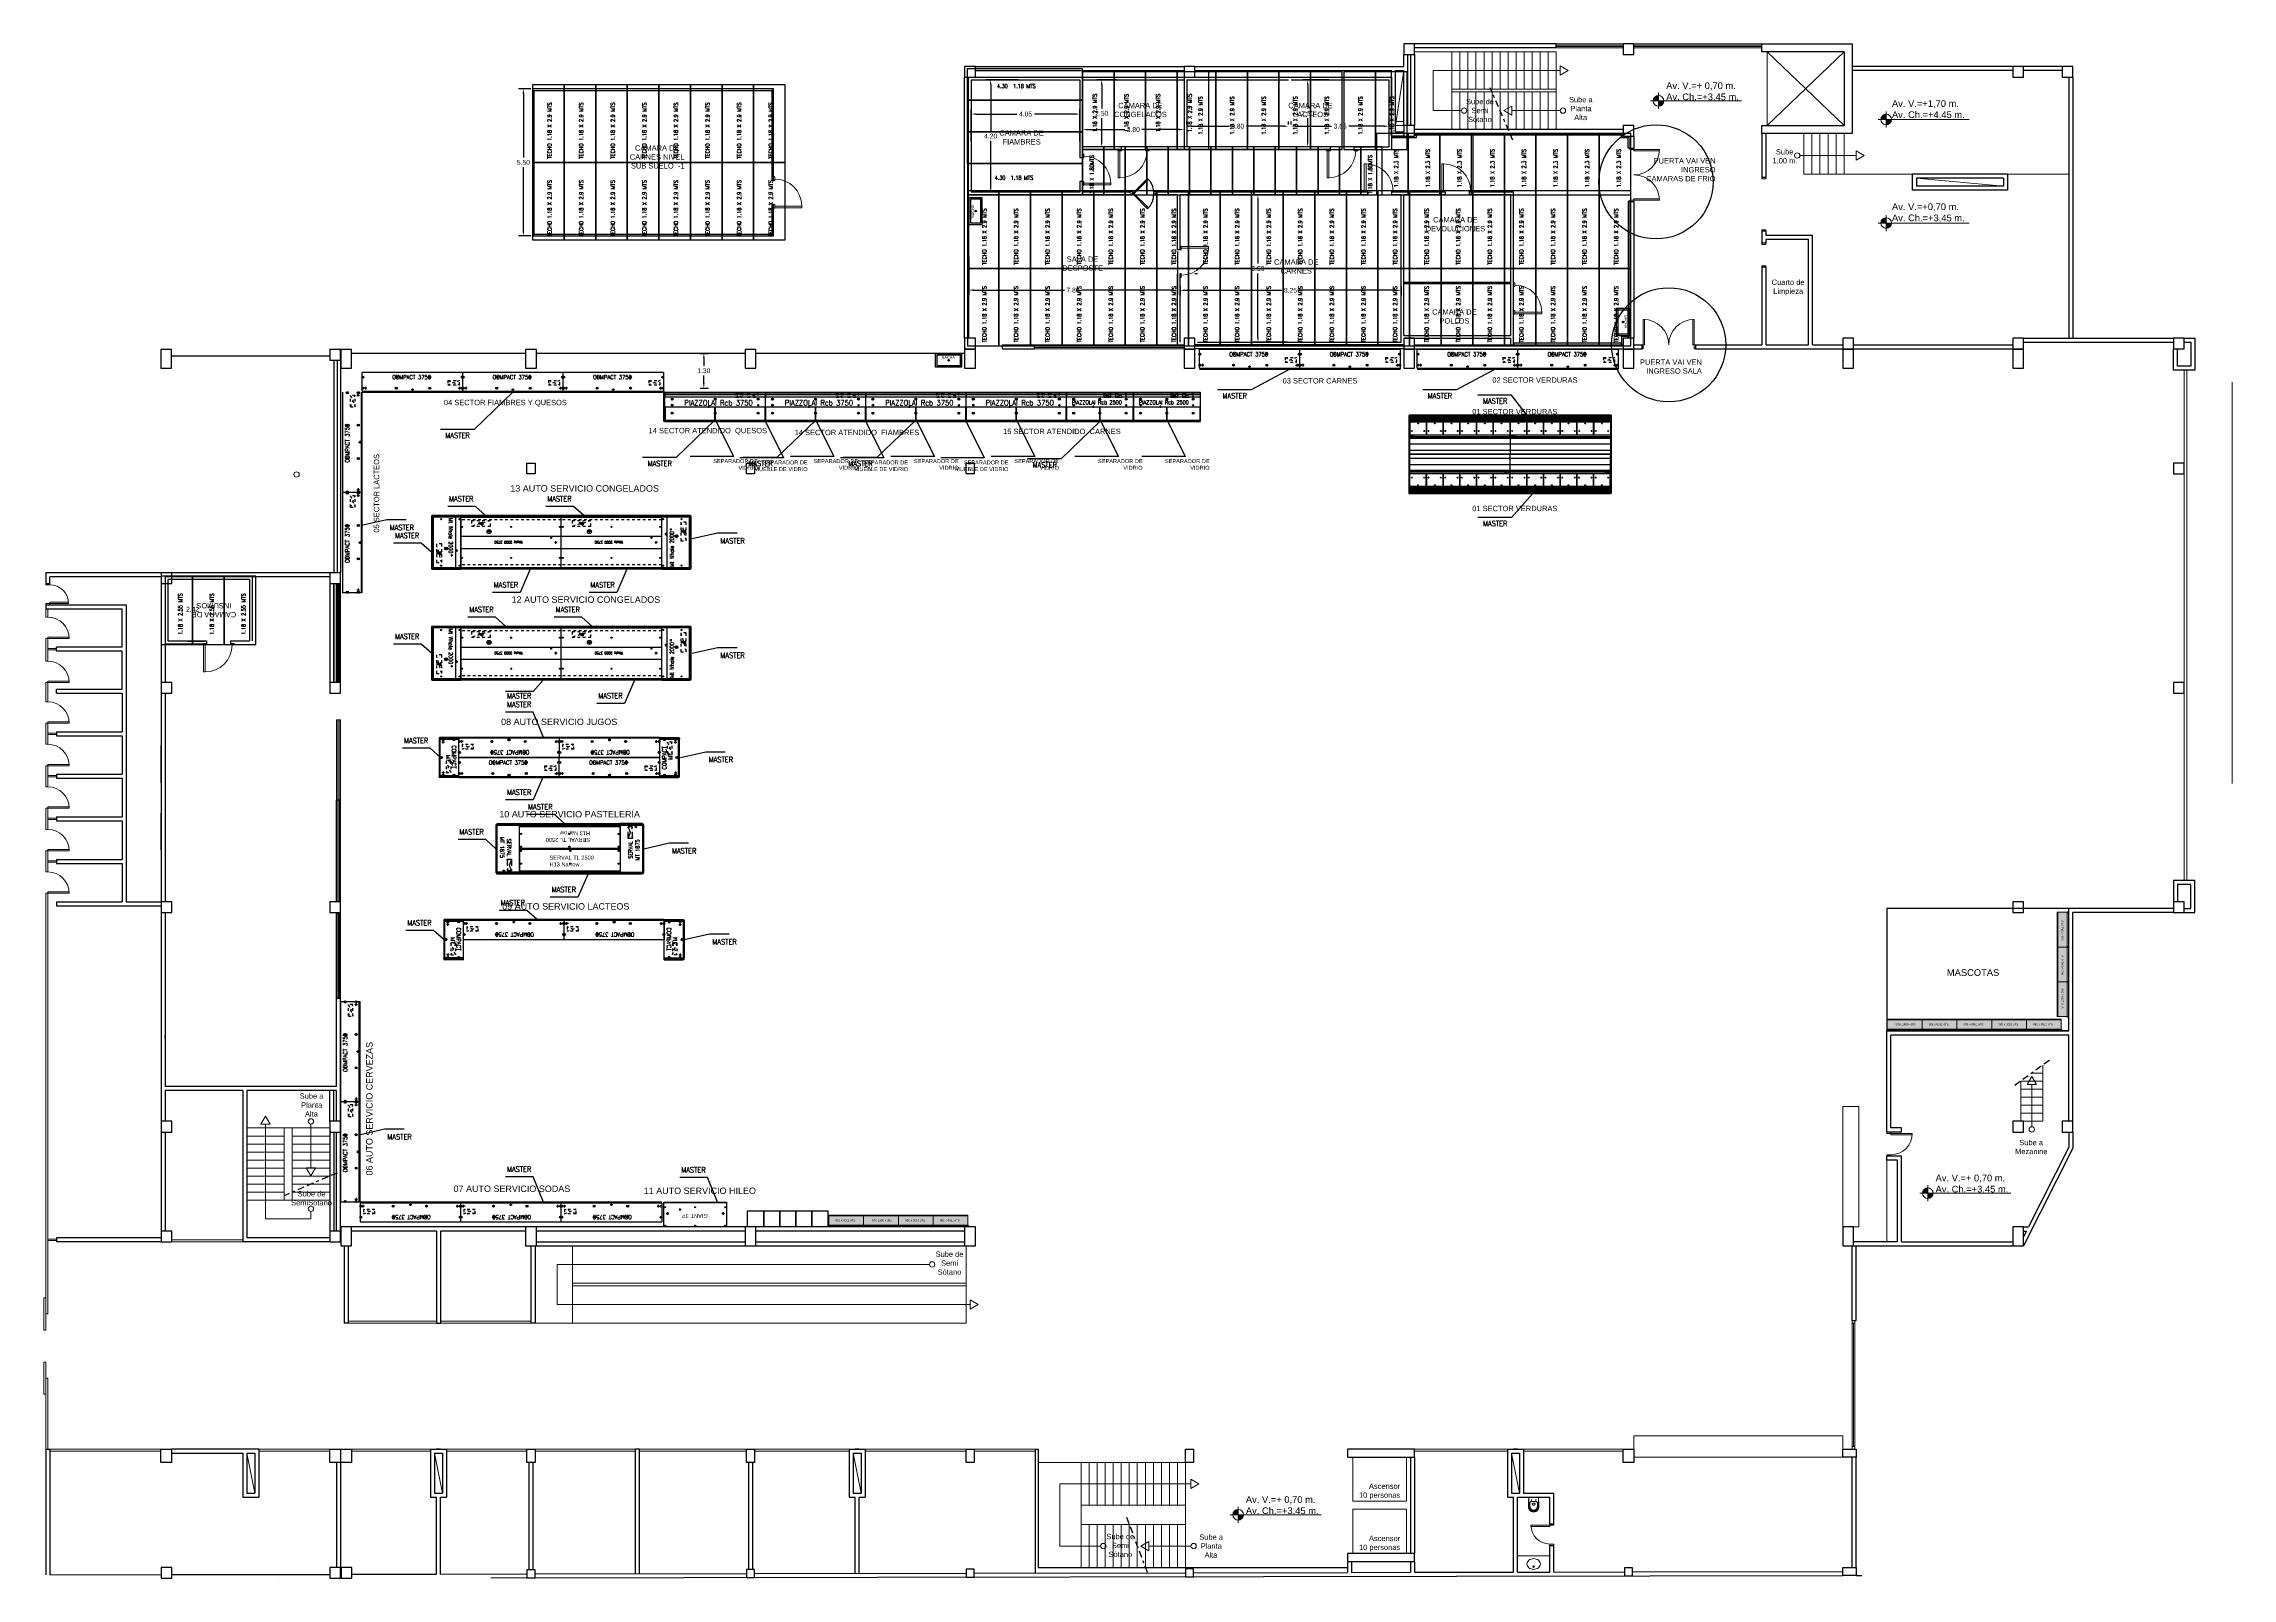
# Model space of a CAD drawing. Header units: millimetres. Extents: x 3075.9 to 3157.7, y 1648.7 to 1706.1.
import ezdxf
from ezdxf.enums import TextEntityAlignment as Align

# ---------------------------------------------------------------- set-up
doc = ezdxf.new("R2010")
doc.units = ezdxf.units.MM
for name, pattern in [('DASHED', [0.75, 0.5, -0.25]), ('HIDDEN', [0.375, 0.25, -0.125]), ('MORSE_G2', [0.875, 0.25, -0.125, 0.25, -0.125, 0, -0.125]), ('STYLE_10', [5.9375, 3.75, -0.277785, 0.69443, -0.277785, 0.625, -0.3125]), ('TRATTEGGIATA', [0.75, 0.5, -0.25]), ('TRATTEGGIATA2', [0.375, 0.25, -0.125])]:
    doc.linetypes.add(name, pattern=pattern)
doc.layers.add('-h gondolas', color=7, linetype='Continuous', true_color=0xbfbdbb)
for name, color, linetype in [('02', 2, 'Continuous'), ('AR-MUEBLES DE FRÍO', 7, 'Continuous'), ('BANCHI', 3, 'Continuous'), ('BANCHI-PIES', 7, 'Continuous'), ('CAMARAS DE FRIO', 5, 'Continuous'), ('COSTAN-CAM-NOMENCLATURAS', 7, 'Continuous'), ('COSTAN-EXH-BLK-DE-AUXILIAR', 8, 'Continuous'), ('COSTAN-EXH-BLK-DE-BANCHI', 3, 'Continuous'), ('COSTAN-EXH-BLK-DE-GOP', 1, 'Continuous'), ('COSTAN-EXH-BLK-DE-I-ELECT', 6, 'DASHED'), ('COSTAN-EXH-BLK-DE-I-FRIO-ALIM', 4, 'Continuous'), ('COSTAN-EXH-BLK-DE-SCARICHI', 3, 'Continuous'), ('COSTAN-EXH-BLK-EXTERIOR', 3, 'Continuous'), ('COSTAN-EXH-BLK-TESTI20', 3, 'Continuous'), ('COSTAN-EXH-Desagues', 1, 'Continuous'), ('COSTAN-EXH-LAYOUT', 7, 'Continuous'), ('DE-I-ELECT', 6, 'DASHED'), ('DE-I-FRIO-ALIM', 4, 'Continuous'), ('DE-TRAMA', 8, 'Continuous'), ('DESAGUE AL PISO', 1, 'Continuous'), ('DESAGUE MAQUINA', 3, 'Continuous'), ('DESAGUE PISO', 7, 'TRATTEGGIATA'), ('ENTRADA DE FRIO', 2, 'Continuous'), ('GABINETE', 1, 'Continuous'), ('GOP', 1, 'Continuous'), ('LATERALES', 3, 'Continuous'), ('PATAS', 6, 'Continuous'), ('QUADRO_ELETTRICO', 8, 'Continuous'), ('SCARICHI', 3, 'Continuous'), ('TECHO CONGELADOS', 6, 'Continuous'), ('TECHO RESFRIADOS', 20, 'Continuous'), ('TESTI20', 3, 'Continuous'), ('TETTO', 3, 'TRATTEGGIATA'), ('TEXTO', 111, 'Continuous'), ('y_alimentacion', 7, 'Continuous'), ('ZZCOSTAN-CAM-LATERALES', 5, 'Continuous')]:
    doc.layers.add(name, color=color, linetype=linetype)
for name, color, linetype, lineweight in [('Camaras Frias', 5, 'Continuous', 5), ('Carpinteria de aluminio', 4, 'Continuous', 5), ('Carpinteria de madera', 5, 'Continuous', 5), ('Estructura HoAo', 7, 'Continuous', 30), ('Gondolas Hiper', 30, 'Continuous', 0), ('Línea de Piso', 7, 'Continuous', 0), ('Muebles', 250, 'Continuous', 5), ('Muebles fijos', 250, 'Continuous', 5), ('Muros de ladrillo', 6, 'Continuous', 30), ('None', 7, 'Continuous', 5), ('Piso', 250, 'Continuous', 0), ('Rampas y gradas', 3, 'Continuous', 0), ('Símbolos', 7, 'Continuous', 0), ('Vista', 7, 'Continuous', 0)]:
    doc.layers.add(name, color=color, linetype=linetype, lineweight=lineweight)
doc.layers.add('Línea en vista', color=7, linetype='Continuous', lineweight=5, true_color=0x121212)
doc.layers.add('MUEBLES DE FRIO', color=7, linetype='Continuous', lineweight=9, true_color=0xffffff)
doc.styles.add('Arial', font='arial.ttf')
doc.styles.add('Century Gothic', font='GOTHIC.TTF')
doc.styles.add('ROMANS', font='romans.shx', dxfattribs={"width": 0.9})
doc.styles.add('ROMANS20', font='romans.shx', dxfattribs={"width": 0.9, "height": 0.75})
doc.styles.get("Standard").update_dxf_attribs({"font": 'arial.ttf'})
doc.styles.add('TESTI15', font='romans.shx', dxfattribs={"width": 0.9, "height": 1.5})
doc.dimstyles.get("Standard").update_dxf_attribs({"dimtxt": 0.18, "dimasz": 0.18, "dimexe": 0.18, "dimexo": 0.0625, "dimgap": 0.09, "dimtad": 0, "dimtih": 1, "dimtoh": 1, "dimzin": 0, "dimdsep": 46, "dimtxsty": 'Standard', "dimcen": 0.09, "dimadec": 0, "dimazin": 0, "dimtfac": 1, "dimtofl": 0, "dimtmove": 0, "dimatfit": 3, "dimfxl": 1, "dimtolj": 1, "dimtzin": 0, "dimarcsym": 0})

# ---------------------------------------------------------------- blocks, each defined once
blk = doc.blocks.new('POSICION DE DESAGUE')
for p, q in [((-40, 0), (40, 0)), ((0, 40), (0, -40))]:
    blk.add_line(p, q)
blk = doc.blocks.new('giant 3p nuevo')
at = {"color": 1}
blk.add_line((-0.021, 0.021), (1.636, 1.678), dxfattribs=at)
for p, q in [((1.3, 1.894), (1.229, 1.823)), ((1.3, 1.823), (1.229, 1.894)), ((-0.166, 0.428), (-0.237, 0.357)), ((-0.166, 0.357), (-0.237, 0.428))]:
    blk.add_line(p, q)
for centre, radius in [((0.999, 2.244), 0.02), ((1.264, 1.858), 0.025), ((1.485, 1.758), 0.02), ((0.206, 1.451), 0.02), ((0.692, 0.965), 0.02), ((-0.587, 0.658), 0.02), ((-0.201, 0.392), 0.025), ((-0.101, 0.172), 0.02)]:
    blk.add_circle(centre, radius)
at = {"layer": 'COSTAN-EXH-BLK-EXTERIOR', "color": 5}
blk.add_lwpolyline([(-0.658, 0.658), (0.999, 2.314), (1.657, 1.657), (0, 0), (-0.658, 0.658)], dxfattribs=at)
at = {"xscale": 0.001, "yscale": 0.001, "zscale": 0.001, "rotation": 44.99999999999995}
blk.add_blockref('POSICION DE DESAGUE', (1.027, 1.423), dxfattribs=at)
at = {"color": 7, "insert": (0.079, 0.917), "char_height": 0.15, "width": 2.34604, "attachment_point": 1, "rotation": 45}
blk.add_mtext('{\\fVerdana|b0|i0|c0|p34;GIANT 3P}', dxfattribs=at)
blk = doc.blocks.new('gondola 1.30')
at = {"layer": '-h gondolas'}
h = blk.add_hatch(color=256, dxfattribs=at)
h.dxf.hatch_style = 1
h.paths.add_polyline_path([(7568.851, 4757.471), (7568.851, 4757.851), (7567.551, 4757.851), (7567.551, 4757.471)])
h.paths.add_polyline_path([(7568.866, 4757.851), (7568.836, 4757.851), (7568.836, 4757.911), (7568.866, 4757.911)])
h.paths.add_polyline_path([(7567.566, 4757.851), (7567.536, 4757.851), (7567.536, 4757.911), (7567.566, 4757.911)])
blk.add_line((7567.551, 4757.841), (7567.551, 4757.491))
at = {"linetype": 'Continuous', "lineweight": 0}
blk.add_line((7568.851, 4757.491), (7567.551, 4757.491), dxfattribs=at)
at = {"linetype": 'Continuous', "lineweight": 0, "flags": 128}
for points in [[(7567.566, 4757.851), (7567.536, 4757.851), (7567.536, 4757.911), (7567.566, 4757.911)], [(7568.866, 4757.851), (7568.836, 4757.851), (7568.836, 4757.911), (7568.866, 4757.911)]]:
    blk.add_lwpolyline(points, close=True, dxfattribs=at)
blk.add_lwpolyline([(7568.851, 4757.851), (7568.851, 4757.841), (7567.551, 4757.841)], dxfattribs=at)
at = {"linetype": 'Continuous', "lineweight": 0}
blk.add_lwpolyline([(7568.851, 4757.471), (7568.851, 4757.851), (7567.551, 4757.851), (7567.551, 4757.471)], close=True, dxfattribs=at)
at = {"layer": 'Gondolas Hiper', "linetype": 'Continuous', "lineweight": 0, "insert": (7567.803, 4757.623), "char_height": 0.075, "attachment_point": 3, "rotation": 180, "line_spacing_factor": 1.031632, "style": 'Century Gothic'}
blk.add_mtext('{\\fArial|b0|i0|c0|p34;\\C7;STo 1300 x 350}', dxfattribs=at)
blk = doc.blocks.new('BACHA 1000 X 500 MM')
at = {"layer": 'ZZCOSTAN-CAM-LATERALES', "color": 252}
for points in [[(2178.198, 1049.998), (2178.19, 1049.998), (2178.19, 1050.998), (2178.198, 1050.998)], [(2178.198, 1050.998), (2178.196, 1050.998), (2178.196, 1049.998), (2178.198, 1049.998)], [(2178.198, 1050.998), (2178.198, 1049.998), (2178.698, 1049.998), (2178.698, 1050.998)], [(2178.258, 1050.938), (2178.258, 1050.058), (2178.638, 1050.058), (2178.638, 1050.938)]]:
    blk.add_lwpolyline(points, close=True, dxfattribs=at)
blk.add_circle((2178.448, 1050.498), 0.03, dxfattribs=at)
at = {"color": 252, "insert": (2178.293, 1049.235), "char_height": 2.5, "attachment_point": 1, "rotation": 90}
blk.add_mtext_dynamic_manual_height_columns('\\pi1.0144;{\\H0.04x;BACHA}', width=2.5, gutter_width=12.5, heights=[0.246], dxfattribs=at)
blk = doc.blocks.new('puerta')
at = {"layer": 'Camaras Frias', "extrusion": (1e-16, 0, -1)}
for p, q in [((384.671, -378.187), (384.671, -378.047)), ((384.671, -378.047), (384.719, -378.047)), ((384.719, -378.187), (384.671, -378.187)), ((384.719, -378.047), (384.719, -378.187)), ((384.671, -379.077), (384.671, -379.217)), ((384.719, -379.077), (384.671, -379.077)), ((384.671, -379.217), (384.719, -379.217)), ((384.719, -379.217), (384.719, -379.077)), ((384.719, -379.137), (384.719, -379.2)), ((385.729, -379.137), (384.719, -379.137)), ((384.719, -379.2), (385.729, -379.2)), ((385.729, -379.2), (385.729, -379.137))]:
    blk.add_line(p, q, dxfattribs=at)
blk.add_arc((-384.719, -379.137), 1.01, 90, 180, dxfattribs=at)
blk = doc.blocks.new('INOD-S-TANQUE')
at = {"layer": 'None', "color": 7, "linetype": 'STYLE_10', "lineweight": 5}
for p, q in [((-0.251, 0.05), (-0.236, 0.05)), ((0, 0.178), (0, -0.178)), ((-0.251, -0.05), (-0.236, -0.05))]:
    blk.add_line(p, q, dxfattribs=at)
at = {"layer": 'None', "color": 7, "linetype": 'STYLE_10', "lineweight": 5, "flags": 128}
blk.add_lwpolyline([(0, 0.178), (-0.136, 0.187), (-0.253, 0.195), (-0.33, 0.194), (-0.33, 0.194, 0.441008), (-0.549, 0), (-0.549, 0), (-0.549, 0, 0.354691), (-0.398, -0.186), (-0.398, -0.186, -0.01876), (-0.33, -0.194), (-0.253, -0.195), (-0.176, -0.19), (-0.096, -0.184), (-0.048, -0.181), (0, -0.178)], format="xyb", dxfattribs=at)
at = {"layer": 'None', "color": 7, "linetype": 'STYLE_10', "lineweight": 5}
for centre in [(-0.1, 0.08), (-0.1, -0.08)]:
    blk.add_circle(centre, 0.008, dxfattribs=at)
for centre, radius, start, end in [((-0.352, 0), 0.178, 102.29035, 180), ((-0.352, 0), 0.178, 180, 257.70965), ((-0.352, 0), 0.14, 102.28999, 180), ((-0.352, 0), 0.14, 180, 257.71019), ((-0.352, 0), 0.135, 102.28713, 180), ((-0.352, 0), 0.135, 180, 257.7131), ((-0.295, -0.266), 0.45, 91.53443, 102.28906), ((-0.295, -0.266), 0.412, 91.53411, 102.28874), ((-0.295, -0.266), 0.407, 91.53466, 102.28957), ((-0.258, -1.115), 1.3, 89.10571, 92.12308), ((-0.258, -1.115), 1.262, 89.10557, 92.12296), ((-0.258, -1.115), 1.257, 89.10565, 92.12322), ((-0.251, 0), 0.05, 90, 270), ((-0.335, -5.314), 5.462, 88.81634, 88.98841), ((-0.335, -5.314), 5.457, 88.81631, 88.98843), ((-0.335, -5.314), 5.5, 87.39152, 88.98842), ((-0.236, 0.035), 0.015, 7.04449, 90), ((-0.224, 0.082), 0.065, 3.25465, 88.81865), ((-0.224, 0.082), 0.06, 3.25823, 88.81574), ((-0.519, 0), 0.3, 352.94629, 7.05371), ((-1.656, 0), 1.495, 356.74215, 3.25785), ((-1.656, 0), 1.5, 356.74233, 3.25767), ((-0.709, -14.807), 15, 87.29532, 87.61474), ((-0.295, 0.266), 0.45, 257.71094, 268.46557), ((-0.295, 0.266), 0.412, 257.71118, 268.4659), ((-0.295, 0.266), 0.407, 257.71046, 268.46535), ((-0.258, 1.115), 1.3, 267.87693, 270.89429), ((-0.258, 1.115), 1.257, 267.87678, 270.89435), ((-0.258, 1.115), 1.262, 267.87702, 270.89443), ((-0.335, 5.314), 5.457, 271.01157, 271.18369), ((-0.335, 5.314), 5.462, 271.01159, 271.18366), ((-0.335, 5.314), 5.5, 271.01158, 272.60849), ((-0.236, -0.035), 0.015, 270, 352.9541), ((-0.224, -0.082), 0.065, 271.18119, 356.74492), ((-0.224, -0.082), 0.06, 271.18414, 356.7421), ((-0.709, 14.807), 15, 272.38526, 272.70468)]:
    blk.add_arc(centre, radius, start, end, dxfattribs=at)
blk = doc.blocks.new('ART_LAV')
at = {"layer": 'None', "color": 7, "linetype": 'Continuous', "lineweight": 5, "flags": 128}
blk.add_lwpolyline([(0.05, 0, 0.080187), (0.066, -0.098, 0.088928), (0.109, -0.177), (0.109, -0.177, 0.104946), (0.176, -0.232), (0.176, -0.232, 0.120016), (0.25, -0.25, 0.12001), (0.324, -0.232), (0.324, -0.232, 0.104946), (0.391, -0.177), (0.391, -0.177, 0.088974), (0.434, -0.098), (0.434, -0.098, 0.080137), (0.45, 0), (0.45, 0), (0.45, 0, 0.080137), (0.434, 0.098), (0.434, 0.098, 0.088978), (0.391, 0.177), (0.391, 0.177, 0.104946), (0.324, 0.232), (0.324, 0.232, 0.120016), (0.25, 0.25, 0.12001), (0.176, 0.232), (0.176, 0.232, 0.104946), (0.109, 0.177), (0.109, 0.177, 0.088937), (0.066, 0.098, 0.080182), (0.05, 0)], format="xyb", close=True, dxfattribs=at)
at = {"layer": 'None', "color": 7, "linetype": 'Continuous', "lineweight": 5}
blk.add_circle((0.15, 0), 0.025, dxfattribs=at)
blk = doc.blocks.new('*D39')
at = {"layer": 'CAMARAS DE FRIO', "color": 0, "lineweight": -2, "transparency": 16777216}
for p, q in [((3122.403, 1700.413), (3121.118, 1700.413)), ((3121.298, 1700.233), (3121.298, 1697.845)), ((3121.298, 1695.093), (3121.298, 1697.481)), ((3122.403, 1694.913), (3121.118, 1694.913))]:
    blk.add_line(p, q, dxfattribs=at)
at = {"layer": 'CAMARAS DE FRIO', "color": 0, "transparency": 16777216}
for points in [[(3121.268, 1700.233), (3121.328, 1700.233), (3121.298, 1700.413)], [(3121.268, 1695.093), (3121.328, 1695.093), (3121.298, 1694.913)]]:
    blk.add_solid(points, dxfattribs=at)
at = {"layer": 'Defpoints', "color": 0, "transparency": 16777216}
for p in [(3121.298, 1700.413), (3122.465, 1700.413), (3122.466, 1694.913)]:
    blk.add_point(p, dxfattribs=at)
at = {"layer": 'CAMARAS DE FRIO', "color": 0, "transparency": 16777216, "insert": (3121.298, 1697.663), "char_height": 0.18, "attachment_point": 5}
blk.add_mtext('\\A1;5.50', dxfattribs=at)
blk = doc.blocks.new('*D40')
at = {"layer": 'CAMARAS DE FRIO', "color": 0, "lineweight": -2, "transparency": 16777216}
for p, q in [((3118.388, 1697.011), (3118.388, 1696.668)), ((3118.568, 1696.848), (3122.191, 1696.848)), ((3126.463, 1696.848), (3122.84, 1696.848)), ((3126.643, 1697.011), (3126.643, 1696.668))]:
    blk.add_line(p, q, dxfattribs=at)
at = {"layer": 'CAMARAS DE FRIO', "color": 0, "transparency": 16777216}
for points in [[(3118.568, 1696.878), (3118.568, 1696.818), (3118.388, 1696.848)], [(3126.463, 1696.878), (3126.463, 1696.818), (3126.643, 1696.848)]]:
    blk.add_solid(points, dxfattribs=at)
at = {"layer": 'Defpoints', "color": 0, "transparency": 16777216}
for p in [(3118.388, 1697.073), (3126.643, 1697.073), (3126.643, 1696.848)]:
    blk.add_point(p, dxfattribs=at)
at = {"layer": 'CAMARAS DE FRIO', "color": 0, "transparency": 16777216, "insert": (3122.516, 1696.848), "char_height": 0.18, "attachment_point": 5}
blk.add_mtext('\\A1;8.25', dxfattribs=at)
blk = doc.blocks.new('*D41')
at = {"layer": 'CAMARAS DE FRIO', "color": 0, "lineweight": -2, "transparency": 16777216}
for p, q in [((3110.493, 1698.101), (3110.493, 1696.676)), ((3118.288, 1698.3), (3118.288, 1696.676)), ((3110.673, 1696.856), (3114.068, 1696.856)), ((3118.108, 1696.856), (3114.713, 1696.856))]:
    blk.add_line(p, q, dxfattribs=at)
at = {"layer": 'CAMARAS DE FRIO', "color": 0, "transparency": 16777216}
for points in [[(3110.673, 1696.886), (3110.673, 1696.826), (3110.493, 1696.856)], [(3118.108, 1696.886), (3118.108, 1696.826), (3118.288, 1696.856)]]:
    blk.add_solid(points, dxfattribs=at)
at = {"layer": 'Defpoints', "color": 0, "transparency": 16777216}
for p in [(3110.493, 1698.164), (3118.288, 1698.363), (3118.288, 1696.856)]:
    blk.add_point(p, dxfattribs=at)
at = {"layer": 'CAMARAS DE FRIO', "color": 0, "transparency": 16777216, "insert": (3114.39, 1696.856), "char_height": 0.18, "attachment_point": 5}
blk.add_mtext('\\A1;7.80', dxfattribs=at)
blk = doc.blocks.new('*D42')
at = {"layer": 'CAMARAS DE FRIO', "color": 0, "lineweight": -2, "transparency": 16777216}
for p, q in [((3110.592, 1702.428), (3110.592, 1703.615)), ((3110.772, 1703.435), (3112.29, 1703.435)), ((3114.463, 1703.435), (3112.946, 1703.435)), ((3114.643, 1702.428), (3114.643, 1703.615))]:
    blk.add_line(p, q, dxfattribs=at)
at = {"layer": 'CAMARAS DE FRIO', "color": 0, "transparency": 16777216}
for points in [[(3110.772, 1703.465), (3110.772, 1703.405), (3110.592, 1703.435)], [(3114.463, 1703.465), (3114.463, 1703.405), (3114.643, 1703.435)]]:
    blk.add_solid(points, dxfattribs=at)
at = {"layer": 'Defpoints', "color": 0, "transparency": 16777216}
for p in [(3114.643, 1703.435), (3110.592, 1702.365), (3114.643, 1702.366)]:
    blk.add_point(p, dxfattribs=at)
at = {"layer": 'CAMARAS DE FRIO', "color": 0, "transparency": 16777216, "insert": (3112.618, 1703.435), "char_height": 0.18, "attachment_point": 5}
blk.add_mtext('\\A1;4.05', dxfattribs=at)
blk = doc.blocks.new('*D43')
at = {"layer": 'CAMARAS DE FRIO', "color": 0, "lineweight": -2, "transparency": 16777216}
for p, q in [((3112.346, 1704.713), (3111.135, 1704.713)), ((3111.315, 1704.533), (3111.315, 1702.794)), ((3111.315, 1700.692), (3111.315, 1702.431)), ((3112.347, 1700.512), (3111.135, 1700.512))]:
    blk.add_line(p, q, dxfattribs=at)
at = {"layer": 'CAMARAS DE FRIO', "color": 0, "transparency": 16777216}
for points in [[(3111.285, 1704.533), (3111.345, 1704.533), (3111.315, 1704.713)], [(3111.285, 1700.692), (3111.345, 1700.692), (3111.315, 1700.512)]]:
    blk.add_solid(points, dxfattribs=at)
at = {"layer": 'Defpoints', "color": 0, "transparency": 16777216}
for p in [(3112.409, 1704.713), (3111.315, 1700.512), (3112.409, 1700.512)]:
    blk.add_point(p, dxfattribs=at)
at = {"layer": 'CAMARAS DE FRIO', "color": 0, "transparency": 16777216, "insert": (3111.315, 1702.613), "char_height": 0.18, "attachment_point": 5}
blk.add_mtext('\\A1;4.20', dxfattribs=at)
blk = doc.blocks.new('*D44')
at = {"layer": 'CAMARAS DE FRIO', "color": 0, "lineweight": -2, "transparency": 16777216}
for p, q in [((3114.743, 1703.4), (3114.743, 1702.675)), ((3118.543, 1703.35), (3118.543, 1702.675)), ((3114.923, 1702.855), (3116.32, 1702.855)), ((3118.363, 1702.855), (3116.967, 1702.855))]:
    blk.add_line(p, q, dxfattribs=at)
at = {"layer": 'CAMARAS DE FRIO', "color": 0, "transparency": 16777216}
for points in [[(3114.923, 1702.885), (3114.923, 1702.825), (3114.743, 1702.855)], [(3118.363, 1702.885), (3118.363, 1702.825), (3118.543, 1702.855)]]:
    blk.add_solid(points, dxfattribs=at)
at = {"layer": 'Defpoints', "color": 0, "transparency": 16777216}
for p in [(3114.743, 1703.463), (3118.543, 1703.413), (3118.543, 1702.855)]:
    blk.add_point(p, dxfattribs=at)
at = {"layer": 'CAMARAS DE FRIO', "color": 0, "transparency": 16777216, "insert": (3116.643, 1702.855), "char_height": 0.18, "attachment_point": 5}
blk.add_mtext('\\A1;3.80', dxfattribs=at)
blk = doc.blocks.new('*D45')
at = {"layer": 'CAMARAS DE FRIO', "color": 0, "lineweight": -2, "transparency": 16777216}
for p, q in [((3116.015, 1704.713), (3115.282, 1704.713)), ((3115.462, 1704.533), (3115.462, 1703.645)), ((3115.462, 1702.392), (3115.462, 1703.281)), ((3116.015, 1702.212), (3115.282, 1702.212))]:
    blk.add_line(p, q, dxfattribs=at)
at = {"layer": 'CAMARAS DE FRIO', "color": 0, "transparency": 16777216}
for points in [[(3115.432, 1704.533), (3115.492, 1704.533), (3115.462, 1704.713)], [(3115.432, 1702.392), (3115.492, 1702.392), (3115.462, 1702.212)]]:
    blk.add_solid(points, dxfattribs=at)
at = {"layer": 'Defpoints', "color": 0, "transparency": 16777216}
for p in [(3115.462, 1704.713), (3116.078, 1704.713), (3116.078, 1702.212)]:
    blk.add_point(p, dxfattribs=at)
at = {"layer": 'CAMARAS DE FRIO', "color": 0, "transparency": 16777216, "insert": (3115.462, 1703.463), "char_height": 0.18, "attachment_point": 5}
blk.add_mtext('\\A1;2.50', dxfattribs=at)
blk = doc.blocks.new('*D46')
at = {"layer": 'CAMARAS DE FRIO', "color": 0, "lineweight": -2, "transparency": 16777216}
for p, q in [((3118.643, 1703.044), (3118.643, 1703.162)), ((3118.823, 1702.982), (3120.22, 1702.982)), ((3122.263, 1702.982), (3120.867, 1702.982)), ((3122.443, 1703.044), (3122.443, 1703.162))]:
    blk.add_line(p, q, dxfattribs=at)
at = {"layer": 'CAMARAS DE FRIO', "color": 0, "transparency": 16777216}
for points in [[(3118.823, 1703.012), (3118.823, 1702.952), (3118.643, 1702.982)], [(3122.263, 1703.012), (3122.263, 1702.952), (3122.443, 1702.982)]]:
    blk.add_solid(points, dxfattribs=at)
at = {"layer": 'Defpoints', "color": 0, "transparency": 16777216}
for p in [(3118.643, 1702.981), (3122.443, 1702.982), (3122.443, 1702.982)]:
    blk.add_point(p, dxfattribs=at)
at = {"layer": 'CAMARAS DE FRIO', "color": 0, "transparency": 16777216, "insert": (3120.543, 1702.982), "char_height": 0.18, "attachment_point": 5}
blk.add_mtext('\\A1;3.80', dxfattribs=at)
blk = doc.blocks.new('*D38')
at = {"layer": 'CAMARAS DE FRIO', "color": 0, "lineweight": -2, "transparency": 16777216}
for p, q in [((3122.543, 1703.044), (3122.543, 1703.162)), ((3122.723, 1702.982), (3124.044, 1702.982)), ((3126.013, 1702.982), (3124.693, 1702.982)), ((3126.193, 1703.044), (3126.193, 1703.162))]:
    blk.add_line(p, q, dxfattribs=at)
at = {"layer": 'CAMARAS DE FRIO', "color": 0, "transparency": 16777216}
for points in [[(3122.723, 1703.012), (3122.723, 1702.952), (3122.543, 1702.982)], [(3126.013, 1703.012), (3126.013, 1702.952), (3126.193, 1702.982)]]:
    blk.add_solid(points, dxfattribs=at)
at = {"layer": 'Defpoints', "color": 0, "transparency": 16777216}
for p in [(3122.543, 1702.982), (3126.193, 1702.982), (3126.193, 1702.982)]:
    blk.add_point(p, dxfattribs=at)
at = {"layer": 'CAMARAS DE FRIO', "color": 0, "transparency": 16777216, "insert": (3124.368, 1702.982), "char_height": 0.18, "attachment_point": 5}
blk.add_mtext('\\A1;3.65', dxfattribs=at)
blk = doc.blocks.new('*D47')
at = {"layer": 'CAMARAS DE FRIO', "color": 0, "lineweight": -2, "transparency": 16777216}
for p, q in [((3123.941, 1704.713), (3122.976, 1704.713)), ((3123.156, 1704.533), (3123.156, 1703.645)), ((3123.156, 1702.393), (3123.156, 1703.281)), ((3123.941, 1702.213), (3122.976, 1702.213))]:
    blk.add_line(p, q, dxfattribs=at)
at = {"layer": 'CAMARAS DE FRIO', "color": 0, "transparency": 16777216}
for points in [[(3123.126, 1704.533), (3123.186, 1704.533), (3123.156, 1704.713)], [(3123.126, 1702.393), (3123.186, 1702.393), (3123.156, 1702.213)]]:
    blk.add_solid(points, dxfattribs=at)
at = {"layer": 'Defpoints', "color": 0, "transparency": 16777216}
for p in [(3123.156, 1704.713), (3124.003, 1704.713), (3124.003, 1702.213)]:
    blk.add_point(p, dxfattribs=at)
at = {"layer": 'CAMARAS DE FRIO', "color": 0, "transparency": 16777216, "insert": (3123.156, 1703.463), "char_height": 0.18, "attachment_point": 5}
blk.add_mtext('\\A1;2.50', dxfattribs=at)
blk = doc.blocks.new('VAI VEN SIMPLE')
at = {"layer": 'CAMARAS DE FRIO'}
blk.add_arc((2258.377, 1490.846), 0.8, 135, 225, dxfattribs=at)
at = {"layer": 'Camaras Frias', "ltscale": 0.8}
for p, q in [((2258.348, 1490.818), (2257.783, 1491.383)), ((2257.811, 1491.412), (2258.377, 1490.846)), ((2257.853, 1491.313), (2257.882, 1491.341)), ((2257.456, 1490.816), (2257.521, 1490.816)), ((2257.456, 1490.768), (2257.456, 1490.816)), ((2257.566, 1490.768), (2257.456, 1490.768)), ((2257.481, 1490.899), (2257.566, 1490.899)), ((2257.481, 1490.876), (2257.481, 1490.899)), ((2257.521, 1490.876), (2257.481, 1490.876)), ((2257.521, 1490.816), (2257.521, 1490.876)), ((2257.566, 1490.899), (2257.566, 1490.768)), ((2257.783, 1490.31), (2258.348, 1490.875)), ((2258.377, 1490.846), (2257.811, 1490.281)), ((2257.882, 1490.351), (2257.853, 1490.38)), ((2258.348, 1490.875), (2258.377, 1490.846)), ((2258.377, 1490.846), (2258.348, 1490.818)), ((2258.462, 1490.899), (2258.377, 1490.899)), ((2258.377, 1490.899), (2258.377, 1490.768)), ((2258.377, 1490.768), (2258.487, 1490.768)), ((2258.422, 1490.816), (2258.422, 1490.876)), ((2258.422, 1490.876), (2258.462, 1490.876)), ((2258.487, 1490.816), (2258.422, 1490.816)), ((2258.462, 1490.876), (2258.462, 1490.899)), ((2258.487, 1490.768), (2258.487, 1490.816))]:
    blk.add_line(p, q, dxfattribs=at)
at = {"layer": 'Camaras Frias'}
for p, q in [((2257.566, 1490.816), (2257.566, 1490.876)), ((2258.377, 1490.816), (2258.377, 1490.876))]:
    blk.add_line(p, q, dxfattribs=at)
blk = doc.blocks.new('*D48')
at = {"layer": 'CAMARAS DE FRIO', "color": 0, "lineweight": -2, "transparency": 16777216}
for p, q in [((3082.16, 1686.143), (3081.324, 1686.143)), ((3081.504, 1685.963), (3081.504, 1685.112)), ((3081.504, 1683.9), (3081.504, 1684.751)), ((3081.964, 1683.72), (3081.324, 1683.72))]:
    blk.add_line(p, q, dxfattribs=at)
at = {"layer": 'CAMARAS DE FRIO', "color": 0, "transparency": 16777216}
for points in [[(3081.474, 1685.963), (3081.534, 1685.963), (3081.504, 1686.143)], [(3081.474, 1683.9), (3081.534, 1683.9), (3081.504, 1683.72)]]:
    blk.add_solid(points, dxfattribs=at)
at = {"layer": 'Defpoints', "color": 0, "transparency": 16777216}
for p in [(3081.504, 1686.143), (3082.223, 1686.143), (3082.027, 1683.72)]:
    blk.add_point(p, dxfattribs=at)
at = {"layer": 'CAMARAS DE FRIO', "color": 0, "transparency": 16777216, "insert": (3081.504, 1684.931), "char_height": 0.18, "attachment_point": 5}
blk.add_mtext('\\A1;2.42', dxfattribs=at)
blk = doc.blocks.new('LI_TL1_C_375')
at = {"layer": 'DESAGUE MAQUINA'}
for p, q in [((165, -590), (65, -590)), ((115, -540), (115, -640)), ((3585, -590), (3685, -590)), ((3635, -540), (3635, -640))]:
    blk.add_line(p, q, dxfattribs=at)
at = {"layer": 'DESAGUE PISO'}
for p, q in [((1925, -650), (1825, -650)), ((1875, -600), (1875, -700))]:
    blk.add_line(p, q, dxfattribs=at)
at = {"layer": 'GABINETE'}
for p, q in [((3750, 0), (0, 0)), ((0, -705), (0, 0)), ((0, -705), (3750, -705))]:
    blk.add_line(p, q, dxfattribs=at)
at = {"layer": 'GABINETE', "color": 3, "linetype": 'ByBlock'}
blk.add_line((0, -740), (3750, -740), dxfattribs=at)
at = {"layer": 'PATAS'}
for p, q in [((-18, -180), (58, -180)), ((-18, -590), (58, -590)), ((20, -142), (20, -218)), ((20, -552), (20, -628)), ((1232, -180), (1308, -180)), ((1232, -590), (1308, -590)), ((1270, -142), (1270, -218)), ((1270, -552), (1270, -628)), ((2482, -180), (2558, -180)), ((2482, -590), (2558, -590)), ((2520, -142), (2520, -218)), ((2520, -552), (2520, -628)), ((3768, -180), (3692, -180)), ((3768, -590), (3692, -590)), ((3730, -142), (3730, -218)), ((3730, -552), (3730, -628))]:
    blk.add_line(p, q, dxfattribs=at)
for centre in [(20, -180), (20, -590), (1270, -180), (1270, -590), (2520, -180), (2520, -590), (3730, -180), (3730, -590)]:
    blk.add_circle(centre, 37.6, dxfattribs=at)
at = {"layer": 'QUADRO_ELETTRICO', "linetype": 'TRATTEGGIATA2'}
for p, q in [((3200, -300), (3630, -300)), ((3200, -300), (3630, -470)), ((3630, -300), (3200, -470)), ((3200, -300), (3200, -470)), ((3200, -470), (3630, -470)), ((3630, -470), (3630, -300))]:
    blk.add_line(p, q, dxfattribs=at)
at = {"layer": 'TESTI20', "style": 'TESTI15', "width": 0.9}
blk.add_text('COMPACT 3750', height=157.1, dxfattribs=at).set_placement((1843, -179), align=Align.MIDDLE)
blk = doc.blocks.new('LI_TL1_C_MT')
at = {"layer": 'BANCHI'}
for p, q in [((0, 0), (65, 0)), ((0, 0), (0, -710)), ((35, -690), (35, 0)), ((1500, 0), (1435, 0)), ((1465, -690), (1465, 0)), ((1500, 0), (1500, -710)), ((35, -740), (35, -690)), ((35, -740), (65, -740)), ((65, -705), (50, -705)), ((65, -740), (1435, -740)), ((1435, -740), (1435, -705)), ((1435, -705), (1450, -705)), ((1465, -740), (1435, -740)), ((1465, -740), (1465, -690))]:
    blk.add_line(p, q, dxfattribs=at)
for centre, radius, start, end in [((39, -700), 40.7, 194.82708, 263.89047), ((50, -690), 15, 180, 270), ((1450, -690), 15, 270, 0), ((1461, -700), 40.7, 276.10953, 345.17292)]:
    blk.add_arc(centre, radius, start, end, dxfattribs=at)
at = {"layer": 'DESAGUE MAQUINA'}
for p, q in [((230, -590), (130, -590)), ((180, -540), (180, -640)), ((1270, -590), (1370, -590)), ((1320, -540), (1320, -640))]:
    blk.add_line(p, q, dxfattribs=at)
at = {"layer": 'DESAGUE PISO'}
for p, q in [((800, -650), (700, -650)), ((750, -600), (750, -700))]:
    blk.add_line(p, q, dxfattribs=at)
at = {"layer": 'GABINETE'}
for p, q in [((1435, 0), (65, 0)), ((65, 0), (65, -705)), ((65, -705), (65, 0)), ((1435, 0), (1435, -705)), ((65, -705), (1435, -705))]:
    blk.add_line(p, q, dxfattribs=at)
at = {"layer": 'GOP'}
blk.add_line((65, -705), (65, 0), dxfattribs=at)
at = {"layer": 'LATERALES', "color": 1}
blk.add_line((1435, 0), (1435, -705), dxfattribs=at)
at = {"layer": 'LATERALES'}
blk.add_line((65, -705), (65, -740), dxfattribs=at)
at = {"layer": 'PATAS'}
for p, q in [((47, -180), (123, -180)), ((47, -590), (123, -590)), ((85, -142), (85, -218)), ((85, -552), (85, -628)), ((1453, -180), (1377, -180)), ((1453, -590), (1377, -590)), ((1415, -142), (1415, -218)), ((1415, -552), (1415, -628))]:
    blk.add_line(p, q, dxfattribs=at)
for centre in [(85, -180), (85, -590), (1415, -180), (1415, -590)]:
    blk.add_circle(centre, 37.6, dxfattribs=at)
at = {"layer": 'QUADRO_ELETTRICO', "linetype": 'TRATTEGGIATA2'}
for p, q in [((885, -300), (1315, -300)), ((885, -300), (1315, -470)), ((1315, -300), (885, -470)), ((885, -300), (885, -470)), ((885, -470), (1315, -470)), ((1315, -470), (1315, -300))]:
    blk.add_line(p, q, dxfattribs=at)
at = {"layer": 'TETTO'}
blk.add_line((65, -740), (65, -705), dxfattribs=at)
blk.add_blockref('POSICION DE DESAGUE', (750, -650))
at = {"layer": 'TESTI20', "style": 'TESTI15', "width": 0.9}
for s, p in [('COMPACT ', (780, -179)), ('MT', (780, -398))]:
    blk.add_text(s, height=157.1, dxfattribs=at).set_placement(p, align=Align.MIDDLE)
blk = doc.blocks.new('COSTAN-REFERENCIA DE DESAGÜES')
at = {"layer": 'COSTAN-EXH-Desagues'}
blk.add_hatch(color=256, dxfattribs=at).paths.add_polyline_path([(40, 0, 1), (-40, 0, 1)])
blk.add_circle((0, 0), 40, dxfattribs=at)
blk = doc.blocks.new('WHALE 2000 MT')
at = {"layer": 'COSTAN-EXH-BLK-DE-BANCHI'}
for p, q in [((0, 0), (0, -1068)), ((61, 0), (61, -1042)), ((1947, -1042), (1947, 0)), ((2008, -1068), (2008, 0)), ((61, -200), (1947, -200)), ((1259, -163), (1359, -163)), ((1309, -213), (1309, -113)), ((35, -1103), (1973, -1103)), ((61, -1042), (1947, -1042))]:
    blk.add_line(p, q, dxfattribs=at)
for centre, major_axis, start_param, end_param in [((35, -1068), (-24.7, 24.7), 0.785398, 2.356194), ((1973, -1068), (24.7, 24.7), 3.926991, 5.497787)]:
    blk.add_ellipse(centre, major_axis=major_axis, ratio=1, start_param=start_param, end_param=end_param, dxfattribs=at)
at = {"layer": 'COSTAN-EXH-BLK-DE-GOP'}
for p, q in [((22, 0), (1986, 0)), ((22, 0), (22, -1068)), ((1986, -1068), (1986, 0)), ((35, -1081), (1973, -1081))]:
    blk.add_line(p, q, dxfattribs=at)
at = {"layer": 'COSTAN-EXH-BLK-DE-GOP', "color": 8, "linetype": 'Continuous', "ltscale": 3}
for p, q in [((163, -50), (107, -50)), ((164, -740), (107, -740)), ((135, -78), (135, -22)), ((136, -768), (136, -712)), ((1845, -50), (1901, -50)), ((1845, -740), (1901, -740)), ((1873, -78), (1873, -22)), ((1873, -768), (1873, -712))]:
    blk.add_line(p, q, dxfattribs=at)
at = {"layer": 'COSTAN-EXH-BLK-DE-GOP', "color": 7, "ltscale": 3}
for centre in [(135, -50), (136, -740), (1873, -50), (1873, -740)]:
    blk.add_circle(centre, 20, dxfattribs=at)
at = {"layer": 'COSTAN-EXH-BLK-DE-GOP'}
for centre, major_axis in [((35, -1068), (9.19, 9.19)), ((1973, -1068), (-9.19, 9.19))]:
    blk.add_ellipse(centre, major_axis=major_axis, ratio=1, start_param=2.356194, end_param=3.926991, dxfattribs=at)
at = {"layer": 'COSTAN-EXH-BLK-DE-I-ELECT', "color": 6, "linetype": 'DASHED', "ltscale": 0.5}
for p, q in [((1759, -717), (1059, -717)), ((1059, -717), (1059, -917)), ((1759, -717), (1059, -917)), ((1759, -917), (1759, -717)), ((1059, -917), (1759, -917))]:
    blk.add_line(p, q, dxfattribs=at)
at = {"layer": 'COSTAN-EXH-BLK-DE-I-ELECT', "color": 6, "ltscale": 3}
for points, const_width in [([(1437, -817, 1), (1380, -817, 1)], 56.2), ([(1542, -847, 1), (1542, -847, 1)], 0.075)]:
    blk.add_lwpolyline(points, format="xyb", close=True, dxfattribs=dict(at, const_width=const_width))
blk.add_circle((1409, -817), 74.9, dxfattribs=at)
at = {"layer": 'COSTAN-EXH-BLK-DE-I-FRIO-ALIM', "ltscale": 3}
for p, q in [((1284, -555), (1179, -555)), ((1232, -502), (1232, -607))]:
    blk.add_line(p, q, dxfattribs=at)
at = {"layer": 'COSTAN-EXH-BLK-DE-I-FRIO-ALIM', "ltscale": 3, "const_width": 14}
for points in [[(1284, -555), (1179, -555)], [(1232, -502), (1232, -607)]]:
    blk.add_lwpolyline(points, dxfattribs=at)
at = {"layer": 'COSTAN-EXH-BLK-DE-I-FRIO-ALIM', "ltscale": 3, "const_width": 0.0525}
blk.add_lwpolyline([(1232, -555, 1), (1232, -555, 1)], format="xyb", close=True, dxfattribs=at)
at = {"layer": 'COSTAN-EXH-BLK-DE-I-FRIO-ALIM', "ltscale": 3}
blk.add_circle((1232, -555), 52.5, dxfattribs=at)
at = {"rotation": 180}
blk.add_blockref('POSICION DE DESAGUE', (1486, -340), dxfattribs=at)
at = {"layer": 'COSTAN-EXH-BLK-TESTI20', "style": 'TESTI15', "width": 0.75}
blk.add_text('Mt Whale 2000 ', height=150, dxfattribs=at).set_placement((798, -381), align=Align.MIDDLE)
blk = doc.blocks.new('A$CC')
at = {"layer": 'DE-I-FRIO-ALIM', "ltscale": 3}
for p, q in [((1042, 821), (1042, 671)), ((967, 746), (1117, 746))]:
    blk.add_line(p, q, dxfattribs=at)
at = {"layer": 'DE-I-FRIO-ALIM', "ltscale": 3, "const_width": 20}
for points in [[(1042, 821), (1042, 671)], [(967, 746), (1117, 746)]]:
    blk.add_lwpolyline(points, dxfattribs=at)
at = {"layer": 'DE-I-FRIO-ALIM', "ltscale": 3, "const_width": 0.075}
for points in [[(1042, 746, 1), (1042, 746, 1)], [(1117, 746, 1), (1117, 746, 1)]]:
    blk.add_lwpolyline(points, format="xyb", close=True, dxfattribs=at)
at = {"layer": 'DE-I-FRIO-ALIM', "ltscale": 3}
blk.add_circle((1042, 746), 75, dxfattribs=at)
blk = doc.blocks.new('A$CE')
at = {"layer": 'DE-I-ELECT', "ltscale": 3, "const_width": 56.2}
blk.add_lwpolyline([(1873, 950, 1), (1929, 950, 1)], format="xyb", close=True, dxfattribs=at)
at = {"layer": 'DE-I-ELECT', "ltscale": 3}
blk.add_circle((1901, 950), 74.9, dxfattribs=at)
at = {"layer": 'DE-TRAMA', "ltscale": 3, "const_width": 0.075}
blk.add_lwpolyline([(1767, 980, 1), (1767, 980, 1)], format="xyb", close=True, dxfattribs=at)
blk = doc.blocks.new('WHALE 2000 3750')
at = {"layer": 'COSTAN-EXH-BLK-DE-AUXILIAR', "linetype": 'DASHED', "ltscale": 0.5}
for p, q in [((0, 842), (3750, 842)), ((0, -842), (3750, -842))]:
    blk.add_line(p, q, dxfattribs=at)
at = {"layer": 'COSTAN-EXH-BLK-DE-BANCHI'}
for p, q in [((0, 1004), (3750, 1004)), ((3750, 943), (0, 943)), ((3750, 228), (0, 228)), ((3750, -228), (0, -228)), ((3750, -943), (0, -943)), ((0, -1004), (3750, -1004))]:
    blk.add_line(p, q, dxfattribs=at)
at = {"layer": 'COSTAN-EXH-BLK-DE-GOP'}
for p, q in [((0, 982), (3750, 982)), ((0, 982), (0, -982)), ((3750, 982), (3750, -982)), ((0, -982), (3750, -982))]:
    blk.add_line(p, q, dxfattribs=at)
at = {"layer": 'COSTAN-EXH-BLK-DE-GOP', "color": 8, "linetype": 'Continuous', "ltscale": 3}
for p, q in [((22, 580), (78, 580)), ((50, 552), (50, 608)), ((1847, 580), (1903, 580)), ((1875, 552), (1875, 608)), ((3672, 580), (3728, 580)), ((3700, 552), (3700, 608)), ((22, -580), (78, -580)), ((50, -608), (50, -552)), ((1847, -580), (1903, -580)), ((1875, -608), (1875, -552)), ((3672, -580), (3728, -580)), ((3700, -608), (3700, -552))]:
    blk.add_line(p, q, dxfattribs=at)
at = {"layer": 'COSTAN-EXH-BLK-DE-GOP', "color": 7, "ltscale": 3}
for centre in [(50, 580), (1875, 580), (3700, 580), (50, -580), (1875, -580), (3700, -580)]:
    blk.add_circle(centre, 20, dxfattribs=at)
at = {"layer": 'COSTAN-EXH-BLK-DE-I-ELECT', "linetype": 'DASHED', "ltscale": 0.5}
blk.add_line((2650, -804), (3350, -604), dxfattribs=at)
blk.add_lwpolyline([(2650, -804), (3350, -804), (3350, -604), (2650, -604)], close=True, dxfattribs=at)
at = {"layer": 'COSTAN-EXH-BLK-DE-SCARICHI'}
for p, q in [((150, 0), (250, 0)), ((200, 50), (200, -50))]:
    blk.add_line(p, q, dxfattribs=at)
at = {"rotation": 270}
blk.add_blockref('POSICION DE DESAGUE', (377, -177), dxfattribs=at)
at = {"layer": 'COSTAN-EXH-BLK-DE-I-ELECT', "ltscale": 3}
blk.add_blockref('A$CE', (1099, -1654), dxfattribs=at)
at = {"layer": 'COSTAN-EXH-BLK-DE-I-FRIO-ALIM', "ltscale": 3}
blk.add_blockref('A$CC', (1658, -1150), dxfattribs=at)
at = {"layer": 'COSTAN-EXH-BLK-TESTI20', "ltscale": 3, "style": 'ROMANS20', "width": 0.75}
blk.add_text('Whale 2000 3750', height=100, dxfattribs=at).set_placement((1969, -6), align=Align.MIDDLE)
blk = doc.blocks.new('SERVAL 1875')
at = {"layer": 'BANCHI'}
for p, q in [((537.794, 550.142), (536.964, 550.142)), ((536.964, 550.08), (537.814, 550.08)), ((537.849, 548.322), (537.849, 550.087)), ((536.964, 548.33), (537.814, 548.33)), ((536.964, 548.267), (537.794, 548.267))]:
    blk.add_line(p, q, dxfattribs=at)
for centre, start, end in [((537.794, 550.087), 359.99366, 89.99366), ((537.794, 548.322), 269.99366, 359.99366)]:
    blk.add_arc(centre, 0.055, start, end, dxfattribs=at)
at = {"layer": 'GOP'}
for p, q in [((537.799, 550.11), (536.964, 550.11)), ((536.964, 550.11), (536.964, 548.3)), ((537.814, 548.315), (537.814, 550.095)), ((536.964, 548.3), (537.799, 548.3))]:
    blk.add_line(p, q, dxfattribs=at)
for centre, start, end in [((537.799, 550.095), 359.99366, 89.99366), ((537.799, 548.315), 269.99366, 359.99366)]:
    blk.add_arc(centre, 0.015, start, end, dxfattribs=at)
at = {"layer": 'QUADRO_ELETTRICO', "linetype": 'TRATTEGGIATA2'}
for p, q in [((537.264, 549.592), (537.434, 550.022)), ((537.264, 550.022), (537.434, 549.592)), ((537.264, 549.592), (537.264, 550.022)), ((537.434, 550.022), (537.264, 550.022)), ((537.264, 549.592), (537.434, 550.022)), ((537.264, 550.022), (537.434, 549.592)), ((537.264, 549.592), (537.264, 550.022)), ((537.434, 550.022), (537.264, 550.022)), ((537.434, 549.592), (537.264, 549.592)), ((537.434, 549.592), (537.264, 549.592)), ((537.434, 549.592), (537.434, 550.022)), ((537.434, 549.592), (537.434, 550.022))]:
    blk.add_line(p, q, dxfattribs=at)
at = {"layer": 'SCARICHI'}
for p, q in [((537.504, 550.027), (537.604, 550.027)), ((537.554, 550.067), (537.554, 549.987))]:
    blk.add_line(p, q, dxfattribs=at)
at = {"layer": 'TESTI20', "style": 'ROMANS20', "width": 0.9}
for s, p in [('SERVAL', (537.359, 549.159)), ('MT 1875', (537.616, 549.159))]:
    blk.add_text(s, height=0.15, rotation=89.99366, dxfattribs=at).set_placement(p, align=Align.MIDDLE_CENTER)
blk = doc.blocks.new('SERVAL 3750')
at = {"layer": 'BANCHI'}
for p, q in [((3061.821, 1669.036), (3065.571, 1669.036)), ((3065.571, 1668.99), (3061.821, 1668.99)), ((3061.821, 1668.919), (3065.571, 1668.919))]:
    blk.add_line(p, q, dxfattribs=at)
at = {"layer": 'BANCHI-PIES', "color": 8, "linetype": 'Continuous', "ltscale": 3}
for p, q in [((3061.843, 1669.78), (3061.899, 1669.78)), ((3063.685, 1669.78), (3063.741, 1669.78)), ((3063.713, 1669.752), (3063.713, 1669.808)), ((3065.493, 1669.78), (3065.549, 1669.78)), ((3065.521, 1669.752), (3065.521, 1669.808)), ((3061.843, 1669.3), (3061.899, 1669.3)), ((3063.685, 1669.3), (3063.741, 1669.3)), ((3063.713, 1669.271), (3063.713, 1669.328)), ((3065.493, 1669.3), (3065.549, 1669.3)), ((3065.521, 1669.271), (3065.521, 1669.328))]:
    blk.add_line(p, q, dxfattribs=at)
at = {"layer": 'BANCHI-PIES', "linetype": 'HIDDEN'}
for centre in [(3061.871, 1669.78), (3063.713, 1669.78), (3065.521, 1669.78), (3061.871, 1669.3), (3063.713, 1669.3), (3065.521, 1669.3)]:
    blk.add_circle(centre, 0.0209, dxfattribs=at)
at = {"layer": 'GOP'}
for p, q in [((3061.821, 1669.841), (3061.821, 1668.951)), ((3061.821, 1669.841), (3065.571, 1669.841)), ((3065.571, 1669.841), (3065.571, 1668.951)), ((3061.821, 1668.951), (3065.571, 1668.951))]:
    blk.add_line(p, q, dxfattribs=at)
at = {"layer": 'GOP', "insert": (3062.94, 1669.6), "char_height": 0.15, "width": 3.0975, "attachment_point": 1}
blk.add_mtext('SERVAL TL 2500 \\PH13 Narrow', dxfattribs=at)
blk = doc.blocks.new('TL2_RCB_SX')
at = {"layer": 'BANCHI'}
for p, q in [((-566, 662), (-566, -378)), ((-566, 662), (-566, 662)), ((-511, 692), (-536, 692)), ((-511, 692), (-511, 672)), ((-566, -378), (-566, -378)), ((-511, -408), (-536, -408))]:
    blk.add_line(p, q, dxfattribs=at)
for centre, start, end in [((-535, 660), 93.16582, 176.83418), ((-535, -376), 183.16582, 266.83418)]:
    blk.add_arc(centre, 31.8, start, end, dxfattribs=at)
at = {"layer": 'GOP'}
blk.add_line((-511, -408), (-511, 672), dxfattribs=at)
blk = doc.blocks.new('PIAZZOLA_RCB_375')
at = {"layer": 'BANCHI'}
for p, q in [((-1520, -1271), (2230, -1271)), ((-1520, -1291), (-1520, -1271)), ((-1520, -1365), (2230, -1365)), ((-1520, -1445), (2230, -1445)), ((-1520, -2339), (2230, -2339)), ((-1502, -2321), (-1502, -1825)), ((-1502, -1825), (349, -1825)), ((-1502, -2321), (349, -2321)), ((349, -2321), (349, -1825)), ((367, -2321), (367, -1825)), ((367, -1825), (2218, -1825)), ((367, -2321), (2218, -2321)), ((2218, -2321), (2218, -1825))]:
    blk.add_line(p, q, dxfattribs=at)
at = {"layer": 'COSTAN-EXH-Desagues'}
for p, q in [((-1520, -1291), (-1520, -1365)), ((-1520, -1365), (-1520, -1439)), ((-1520, -2371), (2230, -2371)), ((-1520, -2371), (-1345, -2371))]:
    blk.add_line(p, q, dxfattribs=at)
at = {"layer": 'ENTRADA DE FRIO'}
blk.add_circle((-1250, -1757), 31, dxfattribs=at)
at = {"layer": 'GOP'}
for p, q in [((-1520, -2371), (-1520, -1291)), ((-1520, -1291), (2230, -1291))]:
    blk.add_line(p, q, dxfattribs=at)
at = {"layer": 'PATAS'}
for p, q in [((-1289, -1534), (-1214, -1534)), ((-1251, -1496), (-1251, -1572)), ((317, -1534), (392, -1534)), ((355, -1496), (355, -1572)), ((1923, -1534), (1998, -1534)), ((1961, -1496), (1961, -1572)), ((-1289, -2059), (-1214, -2059)), ((-1251, -2021), (-1251, -2097)), ((317, -2059), (392, -2059)), ((355, -2021), (355, -2097)), ((1923, -2059), (1998, -2059)), ((1961, -2021), (1961, -2097))]:
    blk.add_line(p, q, dxfattribs=at)
for centre in [(-1251, -1534), (355, -1534), (1961, -1534), (-1251, -2059), (355, -2059), (1961, -2059)]:
    blk.add_circle(centre, 37.6, dxfattribs=at)
at = {"layer": 'QUADRO_ELETTRICO', "linetype": 'TRATTEGGIATA2'}
for p, q in [((1130, -1291), (1380, -1291)), ((1130, -1291), (1130, -1461)), ((1130, -1461), (1380, -1291)), ((1130, -1291), (1380, -1461)), ((1130, -1461), (1380, -1461)), ((1380, -1291), (1380, -1461)), ((1560, -1291), (1950, -1291)), ((1560, -1291), (1560, -1461)), ((1560, -1461), (1950, -1291)), ((1560, -1291), (1950, -1461)), ((1560, -1461), (1950, -1461)), ((1950, -1291), (1950, -1461))]:
    blk.add_line(p, q, dxfattribs=at)
at = {"layer": 'DESAGUE AL PISO'}
blk.add_blockref('POSICION DE DESAGUE', (1960, -1757), dxfattribs=at)
at = {"layer": 'SCARICHI'}
blk.add_blockref('POSICION DE DESAGUE', (105, -1816), dxfattribs=at)
at = {"layer": 'TESTI20', "style": 'ROMANS20', "width": 0.9}
blk.add_text('PIAZZOLAI Rcb 3750', height=205.51, dxfattribs=at).set_placement((482, -1668), align=Align.MIDDLE_CENTER)
blk = doc.blocks.new('*D505')
at = {"layer": 'COSTAN-CAM-NOMENCLATURAS', "color": 0, "lineweight": -2, "transparency": 16777216}
for p, q in [((3100.464, 1694.493), (3100.779, 1694.493)), ((3100.599, 1694.313), (3100.599, 1694.025)), ((3100.464, 1693.193), (3100.779, 1693.193)), ((3100.599, 1693.373), (3100.599, 1693.661))]:
    blk.add_line(p, q, dxfattribs=at)
at = {"layer": 'COSTAN-CAM-NOMENCLATURAS', "color": 0, "transparency": 16777216}
for points in [[(3100.569, 1694.313), (3100.629, 1694.313), (3100.599, 1694.493)], [(3100.569, 1693.373), (3100.629, 1693.373), (3100.599, 1693.193)]]:
    blk.add_solid(points, dxfattribs=at)
at = {"layer": 'Defpoints', "color": 0, "transparency": 16777216}
for p in [(3100.401, 1694.493), (3100.401, 1693.193), (3100.599, 1693.193)]:
    blk.add_point(p, dxfattribs=at)
at = {"layer": 'COSTAN-CAM-NOMENCLATURAS', "color": 0, "transparency": 16777216, "insert": (3100.599, 1693.843), "char_height": 0.18, "attachment_point": 5}
blk.add_mtext('\\A1;1.30', dxfattribs=at)
blk = doc.blocks.new('piazzola 2500')
at = {"layer": 'BANCHI'}
for p, q in [((3106.119, 1711.509), (3108.619, 1711.509)), ((3106.119, 1711.489), (3106.119, 1711.509)), ((3106.119, 1711.415), (3108.619, 1711.415)), ((3106.119, 1711.335), (3108.619, 1711.335)), ((3106.119, 1710.441), (3108.619, 1710.441)), ((3106.137, 1710.459), (3106.137, 1710.955)), ((3106.137, 1710.955), (3107.363, 1710.955)), ((3106.137, 1710.459), (3107.363, 1710.459)), ((3107.363, 1710.459), (3107.363, 1710.955)), ((3107.381, 1710.459), (3107.381, 1710.955)), ((3107.381, 1710.955), (3108.607, 1710.955)), ((3107.381, 1710.459), (3108.607, 1710.459)), ((3108.607, 1710.459), (3108.607, 1710.955))]:
    blk.add_line(p, q, dxfattribs=at)
at = {"layer": 'COSTAN-CAM-NOMENCLATURAS', "color": 3}
blk.add_line((3108.619, 1711.509), (3108.619, 1711.489), dxfattribs=at)
at = {"layer": 'COSTAN-CAM-NOMENCLATURAS', "color": 1}
blk.add_line((3108.619, 1711.489), (3108.619, 1710.409), dxfattribs=at)
at = {"layer": 'COSTAN-EXH-Desagues'}
for p, q in [((3106.119, 1711.489), (3106.119, 1711.415)), ((3106.119, 1711.415), (3106.119, 1711.341)), ((3106.119, 1710.409), (3108.619, 1710.409))]:
    blk.add_line(p, q, dxfattribs=at)
at = {"layer": 'ENTRADA DE FRIO'}
blk.add_circle((3106.389, 1711.023), 0.031, dxfattribs=at)
at = {"layer": 'GOP'}
for p, q in [((3106.119, 1710.409), (3106.119, 1711.489)), ((3106.119, 1711.489), (3108.619, 1711.489))]:
    blk.add_line(p, q, dxfattribs=at)
at = {"layer": 'PATAS'}
for p, q in [((3106.351, 1711.246), (3106.426, 1711.246)), ((3106.388, 1711.284), (3106.388, 1711.209)), ((3107.332, 1711.246), (3107.407, 1711.246)), ((3107.369, 1711.284), (3107.369, 1711.209)), ((3108.313, 1711.246), (3108.388, 1711.246)), ((3108.35, 1711.284), (3108.35, 1711.209)), ((3106.351, 1710.721), (3106.426, 1710.721)), ((3106.388, 1710.759), (3106.388, 1710.684)), ((3107.332, 1710.721), (3107.407, 1710.721)), ((3107.369, 1710.759), (3107.369, 1710.684)), ((3108.313, 1710.721), (3108.388, 1710.721)), ((3108.35, 1710.759), (3108.35, 1710.684))]:
    blk.add_line(p, q, dxfattribs=at)
for centre in [(3106.388, 1711.246), (3107.369, 1711.246), (3108.35, 1711.246), (3106.388, 1710.721), (3107.369, 1710.721), (3108.35, 1710.721)]:
    blk.add_circle(centre, 0.0376, dxfattribs=at)
at = {"layer": 'QUADRO_ELETTRICO', "linetype": 'TRATTEGGIATA2'}
for p, q in [((3107.519, 1711.489), (3107.769, 1711.489)), ((3107.519, 1711.489), (3107.519, 1711.319)), ((3107.519, 1711.319), (3107.769, 1711.489)), ((3107.519, 1711.489), (3107.769, 1711.319)), ((3107.519, 1711.319), (3107.769, 1711.319)), ((3107.769, 1711.489), (3107.769, 1711.319)), ((3107.949, 1711.489), (3108.339, 1711.489)), ((3107.949, 1711.489), (3107.949, 1711.319)), ((3107.949, 1711.319), (3108.339, 1711.489)), ((3107.949, 1711.489), (3108.339, 1711.319)), ((3107.949, 1711.319), (3108.339, 1711.319)), ((3108.339, 1711.489), (3108.339, 1711.319))]:
    blk.add_line(p, q, dxfattribs=at)
at = {"layer": 'DESAGUE AL PISO', "xscale": 0.001, "yscale": 0.001, "zscale": 0.001}
blk.add_blockref('POSICION DE DESAGUE', (3108.349, 1711.023), dxfattribs=at)
at = {"layer": 'SCARICHI', "xscale": 0.001, "yscale": 0.001, "zscale": 0.001}
blk.add_blockref('POSICION DE DESAGUE', (3107.119, 1710.964), dxfattribs=at)
at = {"layer": 'COSTAN-CAM-NOMENCLATURAS', "color": 1, "insert": (3106.325, 1711.202), "char_height": 0.15, "attachment_point": 1, "style": 'ROMANS20'}
blk.add_mtext_dynamic_manual_height_columns('{\\C3;PIAZZOLAI Rcb 2500}', width=2.42509, gutter_width=3.75, heights=[0], dxfattribs=at)
blk = doc.blocks.new('*D508')
at = {"layer": 'Defpoints', "color": 0, "transparency": 16777216}
for p in [(3094.2, 1704.38), (3093.859, 1698.88), (3094.2, 1698.88)]:
    blk.add_point(p, dxfattribs=at)
at = {"layer": 'TESTI20', "color": 0, "lineweight": -2, "transparency": 16777216}
for p, q in [((3094.138, 1704.38), (3093.679, 1704.38)), ((3093.859, 1704.2), (3093.859, 1701.811)), ((3093.859, 1699.06), (3093.859, 1701.448)), ((3094.138, 1698.88), (3093.679, 1698.88))]:
    blk.add_line(p, q, dxfattribs=at)
at = {"layer": 'TESTI20', "color": 0, "transparency": 16777216}
for points in [[(3093.829, 1704.2), (3093.889, 1704.2), (3093.859, 1704.38)], [(3093.829, 1699.06), (3093.889, 1699.06), (3093.859, 1698.88)]]:
    blk.add_solid(points, dxfattribs=at)
at = {"layer": 'TESTI20', "color": 0, "transparency": 16777216, "insert": (3093.859, 1701.63), "char_height": 0.18, "attachment_point": 5}
blk.add_mtext('\\A1;5.50', dxfattribs=at)
blk = doc.blocks.new('TECHO')
at = {"layer": 'TECHO RESFRIADOS'}
blk.add_lwpolyline([(3095.38, 1701.63), (3096.56, 1701.63), (3096.56, 1704.53), (3095.38, 1704.53)], close=True, dxfattribs=at)
at = {"insert": (3095.943, 1701.762), "char_height": 0.15, "attachment_point": 1, "rotation": 90, "style": 'ROMANS20'}
blk.add_mtext_dynamic_manual_height_columns('TECHO 1.18 X 2.9 MTS', width=2.5186, gutter_width=3.75, heights=[0], dxfattribs=at)
blk = doc.blocks.new('TECHO PASILLO')
at = {"layer": 'TECHO RESFRIADOS'}
blk.add_lwpolyline([(3114.744, 1700.412), (3115.543, 1700.412), (3115.543, 1702.212), (3114.743, 1702.212)], close=True, dxfattribs=at)
at = {"insert": (3115.016, 1700.447), "char_height": 0.15, "attachment_point": 1, "rotation": 90, "style": 'ROMANS20'}
blk.add_mtext_dynamic_manual_height_columns('1.18 X 1.80MTS', width=2.56391, gutter_width=3.75, heights=[0], dxfattribs=at)
blk = doc.blocks.new('TECHO 2.75')
at = {"layer": 'TECHO RESFRIADOS'}
blk.add_lwpolyline([(3123.738, 1712.599), (3123.738, 1709.699), (3124.918, 1709.699), (3124.918, 1712.599)], close=True, dxfattribs=at)
at = {"layer": 'TECHO RESFRIADOS', "insert": (3124.275, 1710.251), "char_height": 0.15, "attachment_point": 1, "rotation": 90, "style": 'ROMANS20'}
blk.add_mtext_dynamic_manual_height_columns('1.18 X 2.9 MTS', width=2.56391, gutter_width=3.75, heights=[0], dxfattribs=at)
blk = doc.blocks.new('CONGELADOS TECHO 2.9')
at = {"layer": 'TECHO CONGELADOS'}
blk.add_lwpolyline([(3114.909, 1706.086), (3116.089, 1706.086), (3116.089, 1708.986), (3114.909, 1708.986)], close=True, dxfattribs=at)
at = {"layer": 'TECHO CONGELADOS', "insert": (3115.299, 1706.731), "char_height": 0.15, "attachment_point": 1, "rotation": 90, "style": 'ROMANS20'}
blk.add_mtext_dynamic_manual_height_columns('1.18 X 2.9 MTS', width=2.56391, gutter_width=3.75, heights=[0], dxfattribs=at)
blk = doc.blocks.new('OX-3750')
at = {"color": 7, "linetype": 'Continuous'}
for p, q in [((0, 0), (3750, 0)), ((3750, -160), (0, -160)), ((0, -383), (3750, -383)), ((0, -384), (3750, -384)), ((1, -596), (3748, -596)), ((1, -598), (3748, -598)), ((2, -598), (3748, -598)), ((2, -598), (3748, -598)), ((2, -600), (3748, -600)), ((2, -657), (3748, -657)), ((2, -659), (3748, -659)), ((2, -719), (3748, -719)), ((2, -719), (3748, -719)), ((26, -625), (26, -629)), ((27, -627), (26, -627)), ((26, -627), (27, -627)), ((31, -598), (31, -598)), ((34, -598), (34, -598)), ((624, -1196), (624, -719)), ((626, -1195), (626, -718)), ((626, -719), (626, -1195)), ((628, -1196), (628, -719)), ((1216, -598), (1216, -598)), ((1219, -598), (1219, -598)), ((1223, -626), (1223, -628)), ((1225, -627), (1225, -626)), ((1226, -627), (1225, -627)), ((1225, -627), (1226, -627)), ((1238, -598), (1238, -598)), ((1243, -598), (1243, -598)), ((1248, -1196), (1248, -719)), ((1250, -1195), (1250, -718)), ((1250, -719), (1250, -1195)), ((1252, -1196), (1252, -719)), ((1258, -598), (1258, -598)), ((1263, -598), (1263, -598)), ((1282, -598), (1282, -598)), ((1285, -598), (1285, -598)), ((1845, -722), (1845, -725)), ((1860, -722), (1845, -722)), ((1860, -725), (1845, -725)), ((1845, -725), (1860, -725)), ((1860, -725), (1860, -722)), ((1872, -1196), (1872, -719)), ((1874, -1195), (1874, -718)), ((1874, -719), (1874, -1195)), ((1876, -1196), (1876, -719)), ((2473, -627), (2473, -626)), ((2476, -627), (2473, -627)), ((2473, -627), (2476, -627)), ((2474, -625), (2474, -627)), ((2496, -1196), (2496, -719)), ((2498, -1195), (2498, -718)), ((2498, -719), (2498, -1195)), ((2500, -1196), (2500, -719)), ((3120, -1196), (3120, -719)), ((3122, -1195), (3122, -718)), ((3122, -719), (3122, -1195)), ((3124, -1196), (3124, -719)), ((3541, -666), (3541, -676)), ((3554, -666), (3541, -666)), ((3541, -671), (3554, -671)), ((3541, -672), (3554, -672)), ((3541, -673), (3554, -673)), ((3541, -675), (3554, -675)), ((3541, -676), (3554, -676)), ((3554, -676), (3554, -666)), ((3574, -676), (3574, -666)), ((3574, -666), (3587, -666)), ((3574, -671), (3587, -671)), ((3574, -672), (3587, -672)), ((3574, -673), (3587, -673)), ((3587, -675), (3574, -675)), ((3587, -676), (3574, -676)), ((3587, -666), (3587, -676)), ((3621, -671), (3621, -673)), ((3621, -673), (3621, -675)), ((3622, -670), (3624, -665)), ((3622, -670), (3622, -669)), ((3622, -670), (3622, -669)), ((3624, -682), (3622, -680)), ((3625, -666), (3623, -671)), ((3623, -671), (3676, -671)), ((3623, -671), (3677, -671)), ((3623, -680), (3625, -683)), ((3676, -680), (3623, -680)), ((3677, -680), (3623, -680)), ((3624, -665), (3624, -663)), ((3625, -662), (3625, -661)), ((3628, -661), (3628, -660)), ((3697, -660), (3628, -660)), ((3628, -661), (3628, -664)), ((3628, -661), (3697, -661)), ((3628, -664), (3697, -664)), ((3628, -665), (3628, -664)), ((3697, -665), (3628, -665)), ((3628, -683), (3697, -683)), ((3628, -683), (3628, -683)), ((3628, -683), (3697, -683)), ((3676, -680), (3676, -680)), ((3679, -671), (3679, -672)), ((3679, -676), (3679, -676)), ((3679, -676), (3679, -676)), ((3679, -680), (3679, -680)), ((3693, -672), (3693, -671)), ((3693, -676), (3693, -676)), ((3693, -680), (3693, -680)), ((3695, -671), (3703, -671)), ((3695, -671), (3703, -671)), ((3703, -680), (3695, -680)), ((3695, -680), (3695, -680)), ((3703, -680), (3695, -680)), ((3697, -661), (3697, -660)), ((3697, -664), (3697, -661)), ((3697, -664), (3697, -665)), ((3697, -683), (3697, -683)), ((3700, -662), (3700, -661)), ((3703, -671), (3700, -666)), ((3700, -683), (3703, -680)), ((3701, -663), (3701, -665)), ((3701, -665), (3704, -670)), ((3703, -680), (3701, -682)), ((3703, -670), (3703, -669)), ((3704, -670), (3704, -669)), ((3704, -675), (3704, -673)), ((3705, -673), (3705, -671)), ((3716, -598), (3716, -598)), ((3719, -598), (3719, -598)), ((3725, -627), (3723, -627)), ((3723, -627), (3725, -627)), ((3725, -629), (3725, -625)), ((3738, -598), (3738, -598)), ((3743, -598), (3743, -598)), ((3744, -1196), (3744, -719)), ((3745, -719), (3745, -1162)), ((3746, -719), (3746, -1195)), ((3748, -596), (3748, -598)), ((3749, -596), (3748, -596)), ((3749, -597), (3748, -597)), ((3748, -598), (3748, -598)), ((3748, -598), (3748, -600)), ((3748, -598), (3748, -598)), ((3748, -600), (3748, -657)), ((3748, -600), (3748, -600)), ((3748, -657), (3748, -659)), ((3748, -659), (3748, -719)), ((3748, -1160), (3748, -718)), ((3748, -719), (3748, -719)), ((3748, -598), (3748, -598)), ((3748, -600), (3748, -599)), ((3749, -600), (3749, -600)), ((3749, -600), (3749, -600)), ((0, -1452), (3750, -1452)), ((3750, -1466), (0, -1466)), ((0, -1466), (3750, -1466)), ((1, -1256), (3749, -1256)), ((1, -1257), (3749, -1257)), ((1, -1303), (3749, -1303)), ((1, -1305), (3749, -1305)), ((1, -1325), (51, -1325)), ((1, -1326), (51, -1326)), ((1, -1370), (51, -1370)), ((1, -1371), (51, -1371)), ((1, -1401), (3749, -1401)), ((1, -1402), (3749, -1402)), ((3749, -1406), (1, -1406)), ((3749, -1410), (1, -1410)), ((1, -1420), (3749, -1420)), ((1, -1420), (3749, -1420)), ((3749, -1431), (1, -1431)), ((1, -1432), (3749, -1432)), ((3749, -1433), (1, -1433)), ((1, -1434), (3749, -1434)), ((3749, -1435), (1, -1435)), ((1, -1436), (3749, -1436)), ((1, -1436), (3749, -1436)), ((4, -1196), (624, -1196)), ((4, -1197), (624, -1197)), ((51, -1325), (63, -1325)), ((51, -1325), (51, -1326)), ((51, -1326), (51, -1342)), ((51, -1342), (63, -1342)), ((51, -1342), (63, -1342)), ((51, -1342), (51, -1342)), ((63, -1353), (51, -1353)), ((51, -1370), (51, -1353)), ((51, -1370), (63, -1370)), ((51, -1370), (63, -1370)), ((51, -1370), (51, -1371)), ((51, -1371), (63, -1371)), ((61, -1334), (62, -1334)), ((62, -1334), (63, -1334)), ((63, -1334), (62, -1334)), ((62, -1334), (62, -1334)), ((62, -1334), (62, -1342)), ((63, -1325), (68, -1325)), ((63, -1326), (63, -1325)), ((63, -1326), (68, -1326)), ((63, -1342), (63, -1326)), ((63, -1342), (63, -1342)), ((63, -1353), (63, -1370)), ((63, -1370), (63, -1371)), ((63, -1370), (68, -1370)), ((63, -1371), (68, -1371)), ((67, -873), (67, -861)), ((69, -861), (67, -861)), ((68, -1325), (80, -1325)), ((68, -1325), (68, -1326)), ((68, -1326), (68, -1342)), ((68, -1334), (80, -1334)), ((80, -1334), (68, -1334)), ((68, -1342), (80, -1342)), ((68, -1342), (80, -1342)), ((68, -1342), (68, -1342)), ((68, -1353), (68, -1370)), ((80, -1353), (68, -1353)), ((68, -1370), (80, -1370)), ((68, -1371), (68, -1370)), ((68, -1370), (80, -1370)), ((68, -1371), (80, -1371)), ((68, -1371), (68, -1371)), ((69, -861), (69, -873)), ((69, -861), (70, -862)), ((69, -861), (71, -862)), ((94, -861), (69, -861)), ((70, -874), (69, -873)), ((70, -874), (70, -862)), ((72, -862), (91, -862)), ((72, -863), (72, -875)), ((91, -863), (72, -863)), ((73, -875), (90, -875)), ((73, -875), (73, -877)), ((73, -877), (90, -877)), ((73, -877), (73, -878)), ((73, -877), (73, -877)), ((90, -877), (73, -877)), ((90, -878), (73, -878)), ((80, -1325), (85, -1325)), ((80, -1326), (80, -1325)), ((80, -1326), (85, -1326)), ((80, -1342), (80, -1326)), ((80, -1342), (80, -1342)), ((80, -1370), (80, -1353)), ((80, -1370), (80, -1371)), ((80, -1370), (85, -1370)), ((80, -1371), (80, -1371)), ((80, -1371), (85, -1371)), ((80, -1371), (80, -1371)), ((85, -1325), (97, -1325)), ((85, -1325), (85, -1326)), ((85, -1326), (85, -1342)), ((85, -1334), (97, -1334)), ((97, -1334), (85, -1334)), ((85, -1342), (97, -1342)), ((85, -1342), (97, -1342)), ((85, -1342), (85, -1342)), ((85, -1353), (85, -1370)), ((97, -1353), (85, -1353)), ((85, -1370), (97, -1370)), ((85, -1371), (85, -1370)), ((85, -1370), (97, -1370)), ((85, -1371), (97, -1371)), ((85, -1371), (85, -1371)), ((85, -1371), (85, -1371)), ((90, -875), (90, -877)), ((90, -877), (90, -878)), ((90, -877), (90, -877)), ((91, -875), (91, -863)), ((92, -862), (94, -861)), ((93, -862), (94, -861)), ((93, -862), (93, -874)), ((93, -874), (94, -873)), ((94, -873), (94, -861)), ((96, -861), (94, -861)), ((96, -861), (96, -873)), ((97, -1325), (102, -1325)), ((97, -1326), (97, -1325)), ((97, -1326), (102, -1326)), ((97, -1342), (97, -1326)), ((97, -1342), (97, -1342)), ((97, -1370), (97, -1353)), ((97, -1370), (97, -1371)), ((97, -1370), (102, -1370)), ((97, -1371), (102, -1371)), ((97, -1371), (97, -1371)), ((102, -1325), (114, -1325)), ((102, -1325), (102, -1326)), ((102, -1326), (102, -1342)), ((102, -1334), (106, -1334)), ((106, -1334), (102, -1334)), ((102, -1342), (114, -1342)), ((102, -1342), (114, -1342)), ((102, -1342), (102, -1342)), ((102, -1353), (102, -1370)), ((114, -1353), (102, -1353)), ((102, -1370), (114, -1370)), ((102, -1371), (102, -1370)), ((102, -1370), (114, -1370)), ((102, -1371), (114, -1371)), ((102, -1371), (102, -1371)), ((106, -1334), (106, -1334)), ((106, -1334), (106, -1334)), ((114, -1325), (119, -1325)), ((114, -1326), (114, -1325)), ((114, -1326), (119, -1326)), ((114, -1342), (114, -1326)), ((114, -1342), (114, -1342)), ((114, -1370), (114, -1353)), ((114, -1370), (114, -1371)), ((114, -1370), (119, -1370)), ((114, -1371), (119, -1371)), ((114, -1371), (114, -1371)), ((119, -1325), (131, -1325)), ((119, -1325), (119, -1326)), ((119, -1326), (119, -1342)), ((119, -1342), (131, -1342)), ((119, -1342), (131, -1342)), ((119, -1342), (119, -1342)), ((119, -1353), (119, -1370)), ((131, -1353), (119, -1353)), ((119, -1370), (131, -1370)), ((119, -1371), (119, -1370)), ((119, -1370), (131, -1370)), ((119, -1371), (131, -1371)), ((119, -1371), (119, -1371)), ((131, -1325), (136, -1325)), ((131, -1326), (131, -1325)), ((131, -1326), (136, -1326)), ((131, -1342), (131, -1326)), ((131, -1342), (131, -1342)), ((131, -1370), (131, -1353)), ((131, -1370), (131, -1371)), ((131, -1370), (136, -1370)), ((131, -1371), (136, -1371)), ((131, -1371), (131, -1371)), ((136, -1325), (148, -1325)), ((136, -1325), (136, -1326)), ((136, -1326), (136, -1342)), ((136, -1342), (148, -1342)), ((136, -1342), (148, -1342)), ((136, -1342), (136, -1342)), ((136, -1353), (136, -1370)), ((148, -1353), (136, -1353)), ((136, -1370), (148, -1370)), ((136, -1371), (136, -1370)), ((136, -1370), (148, -1370)), ((136, -1371), (148, -1371)), ((136, -1371), (136, -1371)), ((148, -1325), (153, -1325)), ((148, -1326), (148, -1325)), ((148, -1326), (153, -1326)), ((148, -1342), (148, -1326)), ((148, -1342), (148, -1342)), ((148, -1370), (148, -1353)), ((148, -1370), (148, -1371)), ((148, -1370), (153, -1370)), ((148, -1371), (153, -1371)), ((148, -1371), (148, -1371)), ((153, -1325), (165, -1325)), ((153, -1325), (153, -1326)), ((153, -1326), (153, -1342)), ((153, -1342), (165, -1342)), ((153, -1342), (165, -1342)), ((153, -1342), (153, -1342)), ((153, -1353), (153, -1370)), ((165, -1353), (153, -1353)), ((153, -1370), (165, -1370)), ((153, -1371), (153, -1370)), ((153, -1370), (165, -1370)), ((153, -1371), (165, -1371)), ((153, -1371), (153, -1371)), ((165, -1202), (165, -1197)), ((165, -1325), (170, -1325)), ((165, -1326), (165, -1325)), ((165, -1326), (170, -1326)), ((165, -1342), (165, -1326)), ((165, -1342), (165, -1342)), ((165, -1370), (165, -1353)), ((165, -1370), (165, -1371)), ((165, -1370), (170, -1370)), ((165, -1371), (170, -1371)), ((165, -1371), (165, -1371)), ((170, -1325), (182, -1325)), ((170, -1325), (170, -1326)), ((170, -1326), (170, -1342)), ((170, -1342), (182, -1342)), ((170, -1342), (182, -1342)), ((170, -1342), (170, -1342)), ((170, -1353), (170, -1370)), ((182, -1353), (170, -1353)), ((170, -1370), (182, -1370)), ((170, -1371), (170, -1370)), ((170, -1370), (182, -1370)), ((170, -1371), (182, -1371)), ((170, -1371), (170, -1371)), ((172, -1197), (172, -1202)), ((182, -1325), (187, -1325)), ((182, -1326), (182, -1325)), ((182, -1326), (187, -1326)), ((182, -1342), (182, -1326)), ((182, -1342), (182, -1342)), ((182, -1370), (182, -1353)), ((182, -1370), (182, -1371)), ((182, -1370), (187, -1370)), ((182, -1371), (187, -1371)), ((182, -1371), (182, -1371)), ((187, -1325), (199, -1325)), ((187, -1325), (187, -1326)), ((187, -1326), (187, -1342)), ((187, -1342), (199, -1342)), ((187, -1342), (199, -1342)), ((187, -1342), (187, -1342)), ((187, -1353), (187, -1370)), ((199, -1353), (187, -1353)), ((187, -1370), (199, -1370)), ((187, -1371), (187, -1370)), ((187, -1370), (199, -1370)), ((187, -1371), (199, -1371)), ((187, -1371), (187, -1371)), ((199, -1325), (204, -1325)), ((199, -1326), (199, -1325)), ((199, -1326), (204, -1326)), ((199, -1342), (199, -1326)), ((199, -1342), (199, -1342)), ((199, -1370), (199, -1353)), ((199, -1370), (199, -1371)), ((199, -1370), (204, -1370)), ((199, -1371), (204, -1371)), ((199, -1371), (199, -1371)), ((204, -1325), (216, -1325)), ((204, -1325), (204, -1326)), ((204, -1326), (204, -1342)), ((204, -1342), (216, -1342)), ((204, -1342), (216, -1342)), ((204, -1342), (204, -1342)), ((204, -1353), (204, -1370)), ((216, -1353), (204, -1353)), ((204, -1370), (216, -1370)), ((204, -1371), (204, -1370)), ((204, -1370), (216, -1370)), ((204, -1371), (216, -1371)), ((204, -1371), (204, -1371)), ((216, -1325), (221, -1325)), ((216, -1326), (216, -1325)), ((216, -1326), (221, -1326)), ((216, -1342), (216, -1326)), ((216, -1342), (216, -1342)), ((216, -1370), (216, -1353)), ((216, -1370), (216, -1371)), ((216, -1370), (221, -1370)), ((216, -1371), (221, -1371)), ((216, -1371), (216, -1371)), ((221, -1325), (233, -1325)), ((221, -1325), (221, -1326)), ((221, -1326), (221, -1342)), ((221, -1342), (233, -1342)), ((221, -1342), (233, -1342)), ((221, -1342), (221, -1342)), ((221, -1353), (221, -1370)), ((233, -1353), (221, -1353)), ((221, -1370), (233, -1370)), ((221, -1371), (221, -1370)), ((221, -1370), (233, -1370)), ((221, -1371), (233, -1371)), ((221, -1371), (221, -1371)), ((233, -1325), (238, -1325)), ((233, -1326), (233, -1325)), ((233, -1326), (238, -1326)), ((233, -1342), (233, -1326)), ((233, -1342), (233, -1342)), ((233, -1370), (233, -1353)), ((233, -1370), (233, -1371)), ((233, -1370), (238, -1370)), ((233, -1371), (238, -1371)), ((233, -1371), (233, -1371)), ((238, -1325), (250, -1325)), ((238, -1325), (238, -1326)), ((238, -1326), (238, -1342)), ((238, -1342), (250, -1342)), ((238, -1342), (250, -1342)), ((238, -1342), (238, -1342)), ((238, -1353), (238, -1370)), ((250, -1353), (238, -1353)), ((238, -1370), (250, -1370)), ((238, -1371), (238, -1370)), ((238, -1370), (250, -1370)), ((238, -1371), (250, -1371)), ((238, -1371), (238, -1371)), ((250, -1325), (255, -1325)), ((250, -1326), (250, -1325)), ((250, -1326), (255, -1326)), ((250, -1342), (250, -1326)), ((250, -1342), (250, -1342)), ((250, -1370), (250, -1353)), ((250, -1370), (250, -1371)), ((250, -1370), (255, -1370)), ((250, -1371), (255, -1371)), ((250, -1371), (250, -1371)), ((255, -1325), (267, -1325)), ((255, -1325), (255, -1326)), ((255, -1326), (255, -1342)), ((255, -1342), (267, -1342)), ((255, -1342), (267, -1342)), ((255, -1342), (255, -1342)), ((255, -1353), (255, -1370)), ((267, -1353), (255, -1353)), ((255, -1370), (267, -1370)), ((255, -1371), (255, -1370)), ((255, -1370), (267, -1370)), ((255, -1371), (267, -1371)), ((255, -1371), (255, -1371)), ((267, -1325), (272, -1325)), ((267, -1326), (267, -1325)), ((267, -1326), (272, -1326)), ((267, -1342), (267, -1326)), ((267, -1342), (267, -1342)), ((267, -1370), (267, -1353)), ((267, -1370), (267, -1371)), ((267, -1370), (272, -1370)), ((267, -1371), (272, -1371)), ((267, -1371), (267, -1371)), ((272, -1325), (284, -1325)), ((272, -1325), (272, -1326)), ((272, -1326), (272, -1342)), ((272, -1342), (284, -1342)), ((272, -1342), (284, -1342)), ((272, -1342), (272, -1342)), ((272, -1353), (272, -1370)), ((284, -1353), (272, -1353)), ((272, -1370), (284, -1370)), ((272, -1371), (272, -1370)), ((272, -1370), (284, -1370)), ((272, -1371), (284, -1371)), ((272, -1371), (272, -1371)), ((284, -1325), (289, -1325)), ((284, -1326), (284, -1325)), ((284, -1326), (289, -1326)), ((284, -1342), (284, -1326)), ((284, -1342), (284, -1342)), ((284, -1370), (284, -1353)), ((284, -1370), (284, -1371)), ((284, -1370), (289, -1370)), ((284, -1371), (289, -1371)), ((284, -1371), (284, -1371)), ((289, -1325), (301, -1325)), ((289, -1325), (289, -1326)), ((289, -1326), (289, -1342)), ((289, -1342), (301, -1342)), ((289, -1342), (301, -1342)), ((289, -1342), (289, -1342)), ((289, -1353), (289, -1370)), ((301, -1353), (289, -1353)), ((289, -1370), (301, -1370)), ((289, -1371), (289, -1370)), ((289, -1370), (301, -1370)), ((289, -1371), (301, -1371)), ((289, -1371), (289, -1371)), ((328, -1154), (299, -1154)), ((299, -1155), (328, -1155)), ((301, -1325), (306, -1325)), ((301, -1326), (301, -1325)), ((301, -1326), (306, -1326)), ((301, -1342), (301, -1326)), ((301, -1342), (301, -1342)), ((301, -1370), (301, -1353)), ((301, -1370), (301, -1371)), ((301, -1370), (306, -1370)), ((301, -1371), (306, -1371)), ((301, -1371), (301, -1371)), ((306, -1165), (321, -1165)), ((306, -1325), (318, -1325)), ((306, -1325), (306, -1326)), ((306, -1326), (306, -1342)), ((306, -1342), (318, -1342)), ((306, -1342), (318, -1342)), ((306, -1342), (306, -1342)), ((306, -1353), (306, -1370)), ((318, -1353), (306, -1353)), ((306, -1370), (318, -1370)), ((306, -1371), (306, -1370)), ((306, -1370), (318, -1370)), ((306, -1371), (318, -1371)), ((306, -1371), (306, -1371)), ((318, -1325), (323, -1325)), ((318, -1326), (318, -1325)), ((318, -1326), (323, -1326)), ((318, -1342), (318, -1326)), ((318, -1342), (318, -1342)), ((318, -1370), (318, -1353)), ((318, -1370), (318, -1371)), ((318, -1370), (323, -1370)), ((318, -1371), (323, -1371)), ((318, -1371), (318, -1371)), ((323, -1325), (335, -1325)), ((323, -1325), (323, -1326)), ((323, -1326), (323, -1342)), ((323, -1342), (335, -1342)), ((323, -1342), (335, -1342)), ((323, -1342), (323, -1342)), ((323, -1353), (323, -1370)), ((335, -1353), (323, -1353)), ((323, -1370), (335, -1370)), ((323, -1371), (323, -1370)), ((323, -1370), (335, -1370)), ((323, -1371), (335, -1371)), ((323, -1371), (323, -1371)), ((335, -1325), (340, -1325)), ((335, -1326), (335, -1325)), ((335, -1326), (340, -1326)), ((335, -1342), (335, -1326)), ((335, -1342), (335, -1342)), ((335, -1370), (335, -1353)), ((335, -1370), (335, -1371)), ((335, -1370), (340, -1370)), ((335, -1371), (340, -1371)), ((335, -1371), (335, -1371)), ((340, -1325), (352, -1325)), ((340, -1325), (340, -1326)), ((340, -1326), (340, -1342)), ((340, -1342), (352, -1342)), ((340, -1342), (352, -1342)), ((340, -1342), (340, -1342)), ((340, -1353), (340, -1370)), ((352, -1353), (340, -1353)), ((340, -1370), (352, -1370)), ((340, -1371), (340, -1370)), ((340, -1370), (352, -1370)), ((340, -1371), (352, -1371)), ((340, -1371), (340, -1371)), ((352, -1325), (357, -1325)), ((352, -1326), (352, -1325)), ((352, -1326), (357, -1326)), ((352, -1342), (352, -1326)), ((352, -1342), (352, -1342)), ((352, -1370), (352, -1353)), ((352, -1370), (352, -1371)), ((352, -1370), (357, -1370)), ((352, -1371), (357, -1371)), ((352, -1371), (352, -1371)), ((357, -1325), (369, -1325)), ((357, -1325), (357, -1326)), ((357, -1326), (357, -1342)), ((357, -1342), (369, -1342)), ((357, -1342), (369, -1342)), ((357, -1342), (357, -1342)), ((357, -1353), (357, -1370)), ((369, -1353), (357, -1353)), ((357, -1370), (369, -1370)), ((357, -1371), (357, -1370)), ((357, -1370), (369, -1370)), ((357, -1371), (369, -1371)), ((357, -1371), (357, -1371)), ((369, -1325), (374, -1325)), ((369, -1326), (369, -1325)), ((369, -1326), (374, -1326)), ((369, -1342), (369, -1326)), ((369, -1342), (369, -1342)), ((369, -1370), (369, -1353)), ((369, -1370), (369, -1371)), ((369, -1370), (374, -1370)), ((369, -1371), (374, -1371)), ((369, -1371), (369, -1371)), ((374, -1325), (386, -1325)), ((374, -1325), (374, -1326)), ((374, -1326), (374, -1342)), ((374, -1342), (386, -1342)), ((374, -1342), (386, -1342)), ((374, -1342), (374, -1342)), ((374, -1353), (374, -1370)), ((386, -1353), (374, -1353)), ((374, -1370), (386, -1370)), ((374, -1371), (374, -1370)), ((374, -1370), (386, -1370)), ((374, -1371), (386, -1371)), ((374, -1371), (374, -1371)), ((386, -1325), (391, -1325)), ((386, -1326), (386, -1325)), ((386, -1326), (391, -1326)), ((386, -1342), (386, -1326)), ((386, -1342), (386, -1342)), ((386, -1370), (386, -1353)), ((386, -1370), (386, -1371)), ((386, -1370), (391, -1370)), ((386, -1371), (391, -1371)), ((386, -1371), (386, -1371)), ((391, -1325), (403, -1325)), ((391, -1325), (391, -1326)), ((391, -1326), (391, -1342)), ((391, -1342), (403, -1342)), ((391, -1342), (403, -1342)), ((391, -1342), (391, -1342)), ((391, -1353), (391, -1370)), ((403, -1353), (391, -1353)), ((391, -1370), (403, -1370)), ((391, -1371), (391, -1370)), ((391, -1370), (403, -1370)), ((391, -1371), (403, -1371)), ((391, -1371), (391, -1371)), ((403, -1325), (408, -1325)), ((403, -1326), (403, -1325)), ((403, -1326), (408, -1326)), ((403, -1342), (403, -1326)), ((403, -1342), (403, -1342)), ((403, -1370), (403, -1353)), ((403, -1370), (403, -1371)), ((403, -1370), (408, -1370)), ((403, -1371), (408, -1371)), ((403, -1371), (403, -1371)), ((408, -1325), (420, -1325)), ((408, -1325), (408, -1326)), ((408, -1326), (408, -1342)), ((408, -1342), (420, -1342)), ((408, -1342), (420, -1342)), ((408, -1342), (408, -1342)), ((408, -1353), (408, -1370)), ((420, -1353), (408, -1353)), ((408, -1370), (420, -1370)), ((408, -1371), (408, -1370)), ((408, -1370), (420, -1370)), ((408, -1371), (420, -1371)), ((408, -1371), (408, -1371)), ((420, -1325), (425, -1325)), ((420, -1326), (420, -1325)), ((420, -1326), (425, -1326)), ((420, -1342), (420, -1326)), ((420, -1342), (420, -1342)), ((420, -1370), (420, -1353)), ((420, -1370), (420, -1371)), ((420, -1370), (425, -1370)), ((420, -1371), (425, -1371)), ((420, -1371), (420, -1371)), ((425, -1325), (437, -1325)), ((425, -1325), (425, -1326)), ((425, -1326), (425, -1342)), ((425, -1342), (437, -1342)), ((425, -1342), (437, -1342)), ((425, -1342), (425, -1342)), ((425, -1353), (425, -1370)), ((437, -1353), (425, -1353)), ((425, -1370), (437, -1370)), ((425, -1371), (425, -1370)), ((425, -1370), (437, -1370)), ((425, -1371), (437, -1371)), ((425, -1371), (425, -1371)), ((427, -1202), (427, -1197)), ((434, -1197), (434, -1202)), ((437, -1325), (442, -1325)), ((437, -1326), (437, -1325)), ((437, -1326), (442, -1326)), ((437, -1342), (437, -1326)), ((437, -1342), (437, -1342)), ((437, -1370), (437, -1353)), ((437, -1370), (437, -1371)), ((437, -1370), (442, -1370)), ((437, -1371), (442, -1371)), ((437, -1371), (437, -1371)), ((442, -1325), (454, -1325)), ((442, -1325), (442, -1326)), ((442, -1326), (442, -1342)), ((442, -1342), (454, -1342)), ((442, -1342), (454, -1342)), ((442, -1342), (442, -1342)), ((442, -1353), (442, -1370)), ((454, -1353), (442, -1353)), ((442, -1370), (454, -1370)), ((442, -1371), (442, -1370)), ((442, -1370), (454, -1370)), ((442, -1371), (454, -1371)), ((442, -1371), (442, -1371)), ((454, -1325), (459, -1325)), ((454, -1326), (454, -1325)), ((454, -1326), (459, -1326)), ((454, -1342), (454, -1326)), ((454, -1342), (454, -1342)), ((454, -1370), (454, -1353)), ((454, -1370), (454, -1371)), ((454, -1370), (459, -1370)), ((454, -1371), (459, -1371)), ((454, -1371), (454, -1371)), ((459, -1325), (471, -1325)), ((459, -1325), (459, -1326)), ((459, -1326), (459, -1342)), ((459, -1342), (471, -1342)), ((459, -1342), (471, -1342)), ((459, -1342), (459, -1342)), ((459, -1353), (459, -1370)), ((471, -1353), (459, -1353)), ((459, -1370), (471, -1370)), ((459, -1371), (459, -1370)), ((459, -1370), (471, -1370)), ((459, -1371), (471, -1371)), ((459, -1371), (459, -1371)), ((471, -1325), (476, -1325)), ((471, -1326), (471, -1325)), ((471, -1326), (476, -1326)), ((471, -1342), (471, -1326)), ((471, -1342), (471, -1342)), ((471, -1370), (471, -1353)), ((471, -1370), (471, -1371)), ((471, -1370), (476, -1370)), ((471, -1371), (476, -1371)), ((471, -1371), (471, -1371)), ((476, -1325), (488, -1325)), ((476, -1325), (476, -1326)), ((476, -1326), (476, -1342)), ((476, -1342), (488, -1342)), ((476, -1342), (488, -1342)), ((476, -1342), (476, -1342)), ((476, -1353), (476, -1370)), ((488, -1353), (476, -1353)), ((476, -1370), (488, -1370)), ((476, -1371), (476, -1370)), ((476, -1370), (488, -1370)), ((476, -1371), (488, -1371)), ((476, -1371), (476, -1371)), ((488, -1325), (493, -1325)), ((488, -1326), (488, -1325)), ((488, -1326), (493, -1326)), ((488, -1342), (488, -1326)), ((488, -1342), (488, -1342)), ((488, -1370), (488, -1353)), ((488, -1370), (488, -1371)), ((488, -1370), (493, -1370)), ((488, -1371), (493, -1371)), ((488, -1371), (488, -1371)), ((493, -1325), (505, -1325)), ((493, -1325), (493, -1326)), ((493, -1326), (493, -1342)), ((493, -1342), (505, -1342)), ((493, -1342), (505, -1342)), ((493, -1342), (493, -1342)), ((493, -1353), (493, -1370)), ((505, -1353), (493, -1353)), ((493, -1370), (505, -1370)), ((493, -1371), (493, -1370)), ((493, -1370), (505, -1370)), ((493, -1371), (505, -1371)), ((493, -1371), (493, -1371)), ((505, -1325), (510, -1325)), ((505, -1326), (505, -1325)), ((505, -1326), (510, -1326)), ((505, -1342), (505, -1326)), ((505, -1342), (505, -1342)), ((505, -1370), (505, -1353)), ((505, -1370), (505, -1371)), ((505, -1370), (510, -1370)), ((505, -1371), (510, -1371)), ((505, -1371), (505, -1371)), ((510, -1325), (522, -1325)), ((510, -1325), (510, -1326)), ((510, -1326), (510, -1342)), ((510, -1342), (522, -1342)), ((510, -1342), (522, -1342)), ((510, -1342), (510, -1342)), ((510, -1353), (510, -1370)), ((522, -1353), (510, -1353)), ((510, -1370), (522, -1370)), ((510, -1371), (510, -1370)), ((510, -1370), (522, -1370)), ((510, -1371), (522, -1371)), ((510, -1371), (510, -1371)), ((522, -1325), (527, -1325)), ((522, -1326), (522, -1325)), ((522, -1326), (527, -1326)), ((522, -1342), (522, -1326)), ((522, -1342), (522, -1342)), ((522, -1370), (522, -1353)), ((522, -1370), (522, -1371)), ((522, -1370), (527, -1370)), ((522, -1371), (527, -1371)), ((522, -1371), (522, -1371)), ((527, -1325), (539, -1325)), ((527, -1325), (527, -1326)), ((527, -1326), (527, -1342)), ((527, -1342), (539, -1342)), ((527, -1342), (539, -1342)), ((527, -1342), (527, -1342)), ((527, -1353), (527, -1370)), ((539, -1353), (527, -1353)), ((527, -1370), (539, -1370)), ((527, -1371), (527, -1370)), ((527, -1370), (539, -1370)), ((527, -1371), (539, -1371)), ((527, -1371), (527, -1371)), ((531, -873), (531, -861)), ((533, -861), (531, -861)), ((533, -861), (533, -873)), ((533, -861), (534, -862)), ((533, -861), (535, -862)), ((558, -861), (533, -861)), ((534, -874), (533, -873)), ((534, -874), (534, -862)), ((536, -862), (555, -862)), ((555, -863), (536, -863)), ((536, -863), (536, -875)), ((537, -875), (554, -875)), ((537, -877), (537, -875)), ((537, -877), (554, -877)), ((537, -878), (537, -877)), ((537, -877), (537, -877)), ((554, -877), (537, -877)), ((554, -878), (537, -878)), ((539, -1325), (544, -1325)), ((539, -1326), (539, -1325)), ((539, -1326), (544, -1326)), ((539, -1342), (539, -1326)), ((539, -1342), (539, -1342)), ((539, -1370), (539, -1353)), ((539, -1370), (539, -1371)), ((539, -1370), (544, -1370)), ((539, -1371), (544, -1371)), ((539, -1371), (539, -1371)), ((544, -1325), (556, -1325)), ((544, -1325), (544, -1326)), ((544, -1326), (544, -1342)), ((544, -1342), (556, -1342)), ((544, -1342), (556, -1342)), ((544, -1342), (544, -1342)), ((544, -1353), (544, -1370)), ((556, -1353), (544, -1353)), ((544, -1370), (556, -1370)), ((544, -1371), (544, -1370)), ((544, -1370), (556, -1370)), ((544, -1371), (556, -1371)), ((544, -1371), (544, -1371)), ((554, -877), (554, -875)), ((554, -878), (554, -877)), ((554, -877), (554, -877)), ((555, -875), (555, -863)), ((556, -862), (558, -861)), ((556, -1325), (561, -1325)), ((556, -1326), (556, -1325)), ((556, -1326), (561, -1326)), ((556, -1342), (556, -1326)), ((556, -1342), (556, -1342)), ((556, -1370), (556, -1353)), ((556, -1370), (556, -1371)), ((556, -1370), (561, -1370)), ((556, -1371), (561, -1371)), ((556, -1371), (556, -1371)), ((557, -862), (558, -861)), ((557, -862), (557, -874)), ((557, -874), (558, -873)), ((558, -873), (558, -861)), ((560, -861), (558, -861)), ((560, -861), (560, -873)), ((561, -1325), (573, -1325)), ((561, -1325), (561, -1326)), ((561, -1326), (561, -1342)), ((561, -1342), (573, -1342)), ((561, -1342), (573, -1342)), ((561, -1342), (561, -1342)), ((561, -1353), (561, -1370)), ((573, -1353), (561, -1353)), ((561, -1370), (573, -1370)), ((561, -1371), (561, -1370)), ((561, -1370), (573, -1370)), ((561, -1371), (573, -1371)), ((561, -1371), (561, -1371)), ((573, -1325), (578, -1325)), ((573, -1326), (573, -1325)), ((573, -1326), (578, -1326)), ((573, -1342), (573, -1326)), ((573, -1342), (573, -1342)), ((573, -1370), (573, -1353)), ((573, -1370), (573, -1371)), ((573, -1370), (578, -1370)), ((573, -1371), (578, -1371)), ((573, -1371), (573, -1371)), ((578, -1325), (590, -1325)), ((578, -1325), (578, -1326)), ((578, -1326), (578, -1342)), ((578, -1342), (590, -1342)), ((578, -1342), (590, -1342)), ((578, -1342), (578, -1342)), ((578, -1353), (578, -1370)), ((590, -1353), (578, -1353)), ((578, -1370), (590, -1370)), ((578, -1371), (578, -1370)), ((578, -1370), (590, -1370)), ((578, -1371), (590, -1371)), ((578, -1371), (578, -1371)), ((590, -1325), (595, -1325)), ((590, -1326), (590, -1325)), ((590, -1326), (595, -1326)), ((590, -1342), (590, -1326)), ((590, -1342), (590, -1342)), ((590, -1370), (590, -1353)), ((590, -1370), (590, -1371)), ((590, -1370), (595, -1370)), ((590, -1371), (595, -1371)), ((590, -1371), (590, -1371)), ((595, -1325), (607, -1325)), ((595, -1325), (595, -1326)), ((595, -1326), (595, -1342)), ((595, -1342), (607, -1342)), ((595, -1342), (607, -1342)), ((595, -1342), (595, -1342)), ((595, -1353), (595, -1370)), ((607, -1353), (595, -1353)), ((595, -1370), (607, -1370)), ((595, -1371), (595, -1370)), ((595, -1370), (607, -1370)), ((595, -1371), (607, -1371)), ((595, -1371), (595, -1371)), ((607, -1325), (665, -1325)), ((607, -1326), (607, -1325)), ((607, -1326), (665, -1326)), ((607, -1342), (607, -1326)), ((607, -1342), (607, -1342)), ((607, -1370), (607, -1353)), ((607, -1370), (607, -1371)), ((607, -1370), (665, -1370)), ((607, -1371), (665, -1371)), ((607, -1371), (607, -1371)), ((624, -1196), (624, -1197)), ((628, -1196), (1248, -1196)), ((628, -1197), (628, -1196)), ((628, -1197), (1248, -1197)), ((665, -1325), (677, -1325)), ((665, -1325), (665, -1326)), ((665, -1342), (665, -1326)), ((677, -1342), (665, -1342)), ((677, -1342), (665, -1342)), ((665, -1342), (665, -1342)), ((665, -1353), (665, -1370)), ((665, -1353), (677, -1353)), ((665, -1370), (677, -1370)), ((677, -1370), (665, -1370)), ((665, -1371), (665, -1370)), ((665, -1371), (677, -1371)), ((677, -1325), (682, -1325)), ((677, -1326), (677, -1325)), ((677, -1326), (682, -1326)), ((677, -1326), (677, -1342)), ((677, -1342), (677, -1342)), ((677, -1370), (677, -1353)), ((677, -1370), (677, -1371)), ((677, -1370), (682, -1370)), ((677, -1371), (682, -1371)), ((682, -1325), (694, -1325)), ((682, -1325), (682, -1326)), ((682, -1342), (682, -1326)), ((694, -1342), (682, -1342)), ((694, -1342), (682, -1342)), ((682, -1342), (682, -1342)), ((682, -1353), (682, -1370)), ((682, -1353), (694, -1353)), ((682, -1370), (694, -1370)), ((694, -1370), (682, -1370)), ((682, -1371), (682, -1370)), ((682, -1371), (694, -1371)), ((691, -873), (691, -861)), ((693, -861), (691, -861)), ((693, -861), (693, -873)), ((693, -861), (694, -862)), ((693, -861), (695, -862)), ((718, -861), (693, -861)), ((694, -874), (693, -873)), ((694, -874), (694, -862)), ((694, -1325), (699, -1325)), ((694, -1326), (694, -1325)), ((694, -1326), (699, -1326)), ((694, -1326), (694, -1342)), ((694, -1342), (694, -1342)), ((694, -1370), (694, -1353)), ((694, -1370), (694, -1371)), ((694, -1370), (699, -1370)), ((694, -1371), (699, -1371)), ((696, -862), (715, -862)), ((696, -863), (696, -875)), ((715, -863), (696, -863)), ((697, -875), (714, -875)), ((697, -875), (697, -877)), ((697, -877), (714, -877)), ((697, -877), (697, -878)), ((697, -877), (697, -877)), ((714, -877), (697, -877)), ((714, -878), (697, -878)), ((699, -1325), (711, -1325)), ((699, -1325), (699, -1326)), ((699, -1342), (699, -1326)), ((711, -1342), (699, -1342)), ((711, -1342), (699, -1342)), ((699, -1342), (699, -1342)), ((699, -1353), (699, -1370)), ((699, -1353), (711, -1353)), ((699, -1370), (711, -1370)), ((711, -1370), (699, -1370)), ((699, -1371), (699, -1370)), ((699, -1371), (711, -1371)), ((711, -1325), (716, -1325)), ((711, -1326), (711, -1325)), ((711, -1326), (716, -1326)), ((711, -1326), (711, -1342)), ((711, -1342), (711, -1342)), ((711, -1370), (711, -1353)), ((711, -1370), (711, -1371)), ((711, -1370), (716, -1370)), ((711, -1371), (716, -1371)), ((714, -875), (714, -877)), ((714, -877), (714, -878)), ((714, -877), (714, -877)), ((715, -875), (715, -863)), ((716, -862), (718, -861)), ((716, -1325), (728, -1325)), ((716, -1325), (716, -1326)), ((716, -1342), (716, -1326)), ((728, -1342), (716, -1342)), ((728, -1342), (716, -1342)), ((716, -1342), (716, -1342)), ((716, -1353), (716, -1370)), ((716, -1353), (728, -1353)), ((716, -1370), (728, -1370)), ((728, -1370), (716, -1370)), ((716, -1371), (716, -1370)), ((716, -1371), (728, -1371)), ((717, -862), (718, -861)), ((717, -862), (717, -874)), ((717, -874), (718, -873)), ((718, -873), (718, -861)), ((720, -861), (718, -861)), ((720, -861), (720, -873)), ((728, -1325), (733, -1325)), ((728, -1326), (728, -1325)), ((728, -1326), (733, -1326)), ((728, -1326), (728, -1342)), ((728, -1342), (728, -1342)), ((728, -1370), (728, -1353)), ((728, -1370), (728, -1371)), ((728, -1370), (733, -1370)), ((728, -1371), (733, -1371)), ((733, -1325), (745, -1325)), ((733, -1325), (733, -1326)), ((733, -1342), (733, -1326)), ((745, -1342), (733, -1342)), ((745, -1342), (733, -1342)), ((733, -1342), (733, -1342)), ((733, -1353), (733, -1370)), ((733, -1353), (745, -1353)), ((733, -1370), (745, -1370)), ((745, -1370), (733, -1370)), ((733, -1371), (733, -1370)), ((733, -1371), (745, -1371)), ((745, -1325), (750, -1325)), ((745, -1326), (745, -1325)), ((745, -1326), (750, -1326)), ((745, -1326), (745, -1342)), ((745, -1342), (745, -1342)), ((745, -1370), (745, -1353)), ((745, -1370), (745, -1371)), ((745, -1370), (750, -1370)), ((745, -1371), (750, -1371)), ((750, -1325), (762, -1325)), ((750, -1325), (750, -1326)), ((750, -1342), (750, -1326)), ((762, -1342), (750, -1342)), ((762, -1342), (750, -1342)), ((750, -1342), (750, -1342)), ((750, -1353), (750, -1370)), ((750, -1353), (762, -1353)), ((750, -1370), (762, -1370)), ((762, -1370), (750, -1370)), ((750, -1371), (750, -1370)), ((750, -1371), (762, -1371)), ((762, -1325), (767, -1325)), ((762, -1326), (762, -1325)), ((762, -1326), (767, -1326)), ((762, -1326), (762, -1342)), ((762, -1342), (762, -1342)), ((762, -1370), (762, -1353)), ((762, -1370), (762, -1371)), ((762, -1370), (767, -1370)), ((762, -1371), (767, -1371)), ((767, -1325), (779, -1325)), ((767, -1325), (767, -1326)), ((767, -1342), (767, -1326)), ((779, -1342), (767, -1342)), ((779, -1342), (767, -1342)), ((767, -1342), (767, -1342)), ((767, -1353), (767, -1370)), ((767, -1353), (779, -1353)), ((767, -1370), (779, -1370)), ((779, -1370), (767, -1370)), ((767, -1371), (767, -1370)), ((767, -1371), (779, -1371)), ((779, -1325), (784, -1325)), ((779, -1326), (779, -1325)), ((779, -1326), (784, -1326)), ((779, -1326), (779, -1342)), ((779, -1342), (779, -1342)), ((779, -1370), (779, -1353)), ((779, -1370), (779, -1371)), ((779, -1370), (784, -1370)), ((779, -1371), (784, -1371)), ((784, -1325), (796, -1325)), ((784, -1325), (784, -1326)), ((784, -1342), (784, -1326)), ((796, -1342), (784, -1342)), ((796, -1342), (784, -1342)), ((784, -1342), (784, -1342)), ((784, -1353), (784, -1370)), ((784, -1353), (796, -1353)), ((784, -1370), (796, -1370)), ((796, -1370), (784, -1370)), ((784, -1371), (784, -1370)), ((784, -1371), (796, -1371)), ((789, -1202), (789, -1197)), ((796, -1197), (796, -1202)), ((796, -1325), (801, -1325)), ((796, -1326), (796, -1325)), ((796, -1326), (801, -1326)), ((796, -1326), (796, -1342)), ((796, -1342), (796, -1342)), ((796, -1370), (796, -1353)), ((796, -1370), (796, -1371)), ((796, -1370), (801, -1370)), ((796, -1371), (801, -1371)), ((801, -1325), (813, -1325)), ((801, -1325), (801, -1326)), ((801, -1342), (801, -1326)), ((813, -1342), (801, -1342)), ((813, -1342), (801, -1342)), ((801, -1342), (801, -1342)), ((801, -1353), (801, -1370)), ((801, -1353), (813, -1353)), ((801, -1370), (813, -1370)), ((813, -1370), (801, -1370)), ((801, -1371), (801, -1370)), ((801, -1371), (813, -1371)), ((813, -1325), (818, -1325)), ((813, -1326), (813, -1325)), ((813, -1326), (818, -1326)), ((813, -1326), (813, -1342)), ((813, -1342), (813, -1342)), ((813, -1370), (813, -1353)), ((813, -1370), (813, -1371)), ((813, -1370), (818, -1370)), ((813, -1371), (818, -1371)), ((818, -1325), (830, -1325)), ((818, -1325), (818, -1326)), ((818, -1342), (818, -1326)), ((830, -1342), (818, -1342)), ((830, -1342), (818, -1342)), ((818, -1342), (818, -1342)), ((818, -1353), (818, -1370)), ((818, -1353), (830, -1353)), ((818, -1370), (830, -1370)), ((830, -1370), (818, -1370)), ((818, -1371), (818, -1370)), ((818, -1371), (830, -1371)), ((830, -1325), (835, -1325)), ((830, -1326), (830, -1325)), ((830, -1326), (835, -1326)), ((830, -1326), (830, -1342)), ((830, -1342), (830, -1342)), ((830, -1370), (830, -1353)), ((830, -1370), (830, -1371)), ((830, -1370), (835, -1370)), ((830, -1371), (835, -1371)), ((835, -1325), (847, -1325)), ((835, -1325), (835, -1326)), ((835, -1342), (835, -1326)), ((847, -1342), (835, -1342)), ((847, -1342), (835, -1342)), ((835, -1342), (835, -1342)), ((835, -1353), (835, -1370)), ((835, -1353), (847, -1353)), ((835, -1370), (847, -1370)), ((847, -1370), (835, -1370)), ((835, -1371), (835, -1370)), ((835, -1371), (847, -1371)), ((847, -1325), (852, -1325)), ((847, -1326), (847, -1325)), ((847, -1326), (852, -1326)), ((847, -1326), (847, -1342)), ((847, -1342), (847, -1342)), ((847, -1370), (847, -1353)), ((847, -1370), (847, -1371)), ((847, -1370), (852, -1370)), ((847, -1371), (852, -1371)), ((852, -1325), (864, -1325)), ((852, -1325), (852, -1326)), ((852, -1342), (852, -1326)), ((864, -1342), (852, -1342)), ((864, -1342), (852, -1342)), ((852, -1342), (852, -1342)), ((852, -1353), (852, -1370)), ((852, -1353), (864, -1353)), ((852, -1370), (864, -1370)), ((864, -1370), (852, -1370)), ((852, -1371), (852, -1370)), ((852, -1371), (864, -1371)), ((864, -1325), (869, -1325)), ((864, -1326), (864, -1325)), ((864, -1326), (869, -1326)), ((864, -1326), (864, -1342)), ((864, -1342), (864, -1342)), ((864, -1370), (864, -1353)), ((864, -1370), (864, -1371)), ((864, -1370), (869, -1370)), ((864, -1371), (869, -1371)), ((869, -1325), (881, -1325)), ((869, -1325), (869, -1326)), ((869, -1342), (869, -1326)), ((881, -1342), (869, -1342)), ((881, -1342), (869, -1342)), ((869, -1342), (869, -1342)), ((869, -1353), (869, -1370)), ((869, -1353), (881, -1353)), ((869, -1370), (881, -1370)), ((881, -1370), (869, -1370)), ((869, -1371), (869, -1370)), ((869, -1371), (881, -1371)), ((881, -1325), (886, -1325)), ((881, -1326), (881, -1325)), ((881, -1326), (886, -1326)), ((881, -1326), (881, -1342)), ((881, -1342), (881, -1342)), ((881, -1370), (881, -1353)), ((881, -1370), (881, -1371)), ((881, -1370), (886, -1370)), ((881, -1371), (886, -1371)), ((886, -1325), (898, -1325)), ((886, -1325), (886, -1326)), ((886, -1342), (886, -1326)), ((898, -1342), (886, -1342)), ((898, -1342), (886, -1342)), ((886, -1342), (886, -1342)), ((886, -1353), (886, -1370)), ((886, -1353), (898, -1353)), ((886, -1370), (898, -1370)), ((898, -1370), (886, -1370)), ((886, -1371), (886, -1370)), ((886, -1371), (898, -1371)), ((898, -1325), (903, -1325)), ((898, -1326), (898, -1325)), ((898, -1326), (903, -1326)), ((898, -1326), (898, -1342)), ((898, -1342), (898, -1342)), ((898, -1370), (898, -1353)), ((898, -1370), (898, -1371)), ((898, -1370), (903, -1370)), ((898, -1371), (903, -1371)), ((903, -1325), (915, -1325)), ((903, -1325), (903, -1326)), ((903, -1342), (903, -1326)), ((915, -1342), (903, -1342)), ((915, -1342), (903, -1342)), ((903, -1342), (903, -1342)), ((903, -1353), (903, -1370)), ((903, -1353), (915, -1353)), ((903, -1370), (915, -1370)), ((915, -1370), (903, -1370)), ((903, -1371), (903, -1370)), ((903, -1371), (915, -1371)), ((915, -1325), (920, -1325)), ((915, -1326), (915, -1325)), ((915, -1326), (920, -1326)), ((915, -1326), (915, -1342)), ((915, -1342), (915, -1342)), ((915, -1370), (915, -1353)), ((915, -1370), (915, -1371)), ((915, -1370), (920, -1370)), ((915, -1371), (920, -1371)), ((920, -1325), (932, -1325)), ((920, -1325), (920, -1326)), ((920, -1342), (920, -1326)), ((932, -1342), (920, -1342)), ((932, -1342), (920, -1342)), ((920, -1342), (920, -1342)), ((920, -1353), (920, -1370)), ((920, -1353), (932, -1353)), ((920, -1370), (932, -1370)), ((932, -1370), (920, -1370)), ((920, -1371), (920, -1370)), ((920, -1371), (932, -1371)), ((952, -1154), (923, -1154)), ((923, -1155), (952, -1155)), ((930, -1165), (945, -1165)), ((932, -1325), (937, -1325)), ((932, -1326), (932, -1325)), ((932, -1326), (937, -1326)), ((932, -1326), (932, -1342)), ((932, -1342), (932, -1342)), ((932, -1370), (932, -1353)), ((932, -1370), (932, -1371)), ((932, -1370), (937, -1370)), ((932, -1371), (937, -1371)), ((937, -1325), (949, -1325)), ((937, -1325), (937, -1326)), ((937, -1342), (937, -1326)), ((949, -1342), (937, -1342)), ((949, -1342), (937, -1342)), ((937, -1342), (937, -1342)), ((937, -1353), (937, -1370)), ((937, -1353), (949, -1353)), ((937, -1370), (949, -1370)), ((949, -1370), (937, -1370)), ((937, -1371), (937, -1370)), ((937, -1371), (949, -1371)), ((949, -1325), (954, -1325)), ((949, -1326), (949, -1325)), ((949, -1326), (954, -1326)), ((949, -1326), (949, -1342)), ((949, -1342), (949, -1342)), ((949, -1370), (949, -1353)), ((949, -1370), (949, -1371)), ((949, -1370), (954, -1370)), ((949, -1371), (954, -1371)), ((954, -1325), (966, -1325)), ((954, -1325), (954, -1326)), ((954, -1342), (954, -1326)), ((966, -1342), (954, -1342)), ((966, -1342), (954, -1342)), ((954, -1342), (954, -1342)), ((954, -1353), (954, -1370)), ((954, -1353), (966, -1353)), ((954, -1370), (966, -1370)), ((966, -1370), (954, -1370)), ((954, -1371), (954, -1370)), ((954, -1371), (966, -1371)), ((966, -1325), (971, -1325)), ((966, -1326), (966, -1325)), ((966, -1326), (971, -1326)), ((966, -1326), (966, -1342)), ((966, -1342), (966, -1342)), ((966, -1370), (966, -1353)), ((966, -1370), (966, -1371)), ((966, -1370), (971, -1370)), ((966, -1371), (971, -1371)), ((971, -1325), (983, -1325)), ((971, -1325), (971, -1326)), ((971, -1342), (971, -1326)), ((983, -1342), (971, -1342)), ((983, -1342), (971, -1342)), ((971, -1342), (971, -1342)), ((971, -1353), (971, -1370)), ((971, -1353), (983, -1353)), ((971, -1370), (983, -1370)), ((983, -1370), (971, -1370)), ((971, -1371), (971, -1370)), ((971, -1371), (983, -1371)), ((983, -1325), (988, -1325)), ((983, -1326), (983, -1325)), ((983, -1326), (988, -1326)), ((983, -1326), (983, -1342)), ((983, -1342), (983, -1342)), ((983, -1370), (983, -1353)), ((983, -1370), (983, -1371)), ((983, -1370), (988, -1370)), ((983, -1371), (988, -1371)), ((988, -1325), (1000, -1325)), ((988, -1325), (988, -1326)), ((988, -1342), (988, -1326)), ((1000, -1342), (988, -1342)), ((1000, -1342), (988, -1342)), ((988, -1342), (988, -1342)), ((988, -1353), (988, -1370)), ((988, -1353), (1000, -1353)), ((988, -1370), (1000, -1370)), ((1000, -1370), (988, -1370)), ((988, -1371), (988, -1370)), ((988, -1371), (1000, -1371)), ((1000, -1325), (1005, -1325)), ((1000, -1326), (1000, -1325)), ((1000, -1326), (1005, -1326)), ((1000, -1326), (1000, -1342)), ((1000, -1342), (1000, -1342)), ((1000, -1370), (1000, -1353)), ((1000, -1370), (1000, -1371)), ((1000, -1370), (1005, -1370)), ((1000, -1371), (1005, -1371)), ((1005, -1325), (1017, -1325)), ((1005, -1325), (1005, -1326)), ((1005, -1342), (1005, -1326)), ((1017, -1342), (1005, -1342)), ((1017, -1342), (1005, -1342)), ((1005, -1342), (1005, -1342)), ((1005, -1353), (1005, -1370)), ((1005, -1353), (1017, -1353)), ((1005, -1370), (1017, -1370)), ((1017, -1370), (1005, -1370)), ((1005, -1371), (1005, -1370)), ((1005, -1371), (1017, -1371)), ((1017, -1325), (1022, -1325)), ((1017, -1326), (1017, -1325)), ((1017, -1326), (1022, -1326)), ((1017, -1326), (1017, -1342)), ((1017, -1342), (1017, -1342)), ((1017, -1370), (1017, -1353)), ((1017, -1370), (1017, -1371)), ((1017, -1370), (1022, -1370)), ((1017, -1371), (1022, -1371)), ((1022, -1325), (1034, -1325)), ((1022, -1325), (1022, -1326)), ((1022, -1342), (1022, -1326)), ((1034, -1342), (1022, -1342)), ((1034, -1342), (1022, -1342)), ((1022, -1342), (1022, -1342)), ((1022, -1353), (1022, -1370)), ((1022, -1353), (1034, -1353)), ((1022, -1370), (1034, -1370)), ((1034, -1370), (1022, -1370)), ((1022, -1371), (1022, -1370)), ((1022, -1371), (1034, -1371)), ((1034, -1325), (1039, -1325)), ((1034, -1326), (1034, -1325)), ((1034, -1326), (1039, -1326)), ((1034, -1326), (1034, -1342)), ((1034, -1342), (1034, -1342)), ((1034, -1370), (1034, -1353)), ((1034, -1370), (1034, -1371)), ((1034, -1370), (1039, -1370)), ((1034, -1371), (1039, -1371)), ((1039, -1325), (1051, -1325)), ((1039, -1325), (1039, -1326)), ((1039, -1342), (1039, -1326)), ((1051, -1342), (1039, -1342)), ((1051, -1342), (1039, -1342)), ((1039, -1342), (1039, -1342)), ((1039, -1353), (1039, -1370)), ((1039, -1353), (1051, -1353)), ((1039, -1370), (1051, -1370)), ((1051, -1370), (1039, -1370)), ((1039, -1371), (1039, -1370)), ((1039, -1371), (1051, -1371)), ((1051, -1202), (1051, -1197)), ((1051, -1325), (1056, -1325)), ((1051, -1326), (1051, -1325)), ((1051, -1326), (1056, -1326)), ((1051, -1326), (1051, -1342)), ((1051, -1342), (1051, -1342)), ((1051, -1370), (1051, -1353)), ((1051, -1370), (1051, -1371)), ((1051, -1370), (1056, -1370)), ((1051, -1371), (1056, -1371)), ((1056, -1325), (1068, -1325)), ((1056, -1325), (1056, -1326)), ((1056, -1342), (1056, -1326)), ((1068, -1342), (1056, -1342)), ((1068, -1342), (1056, -1342)), ((1056, -1342), (1056, -1342)), ((1056, -1353), (1056, -1370)), ((1056, -1353), (1068, -1353)), ((1056, -1370), (1068, -1370)), ((1068, -1370), (1056, -1370)), ((1056, -1371), (1056, -1370)), ((1056, -1371), (1068, -1371)), ((1058, -1197), (1058, -1202)), ((1068, -1325), (1073, -1325)), ((1068, -1326), (1068, -1325)), ((1068, -1326), (1073, -1326)), ((1068, -1326), (1068, -1342)), ((1068, -1342), (1068, -1342)), ((1068, -1370), (1068, -1353)), ((1068, -1370), (1068, -1371)), ((1068, -1370), (1073, -1370)), ((1068, -1371), (1073, -1371)), ((1073, -1325), (1085, -1325)), ((1073, -1325), (1073, -1326)), ((1073, -1342), (1073, -1326)), ((1085, -1342), (1073, -1342)), ((1085, -1342), (1073, -1342)), ((1073, -1342), (1073, -1342)), ((1073, -1353), (1073, -1370)), ((1073, -1353), (1085, -1353)), ((1073, -1370), (1085, -1370)), ((1085, -1370), (1073, -1370)), ((1073, -1371), (1073, -1370)), ((1073, -1371), (1085, -1371)), ((1085, -1325), (1090, -1325)), ((1085, -1326), (1085, -1325)), ((1085, -1326), (1090, -1326)), ((1085, -1326), (1085, -1342)), ((1085, -1342), (1085, -1342)), ((1085, -1370), (1085, -1353)), ((1085, -1370), (1085, -1371)), ((1085, -1370), (1090, -1370)), ((1085, -1371), (1090, -1371)), ((1090, -1325), (1102, -1325)), ((1090, -1325), (1090, -1326)), ((1090, -1342), (1090, -1326)), ((1102, -1342), (1090, -1342)), ((1102, -1342), (1090, -1342)), ((1090, -1342), (1090, -1342)), ((1090, -1353), (1090, -1370)), ((1090, -1353), (1102, -1353)), ((1090, -1370), (1102, -1370)), ((1102, -1370), (1090, -1370)), ((1090, -1371), (1090, -1370)), ((1090, -1371), (1102, -1371)), ((1102, -1325), (1107, -1325)), ((1102, -1326), (1102, -1325)), ((1102, -1326), (1107, -1326)), ((1102, -1326), (1102, -1342)), ((1102, -1342), (1102, -1342)), ((1102, -1370), (1102, -1353)), ((1102, -1370), (1102, -1371)), ((1102, -1370), (1107, -1370)), ((1102, -1371), (1107, -1371)), ((1107, -1325), (1119, -1325)), ((1107, -1325), (1107, -1326)), ((1107, -1342), (1107, -1326)), ((1119, -1342), (1107, -1342)), ((1119, -1342), (1107, -1342)), ((1107, -1342), (1107, -1342)), ((1107, -1353), (1107, -1370)), ((1107, -1353), (1119, -1353)), ((1107, -1370), (1119, -1370)), ((1119, -1370), (1107, -1370)), ((1107, -1371), (1107, -1370)), ((1107, -1371), (1119, -1371)), ((1119, -1325), (1124, -1325)), ((1119, -1326), (1119, -1325)), ((1119, -1326), (1124, -1326)), ((1119, -1326), (1119, -1342)), ((1119, -1342), (1119, -1342)), ((1119, -1370), (1119, -1353)), ((1119, -1370), (1119, -1371)), ((1119, -1370), (1124, -1370)), ((1119, -1371), (1124, -1371)), ((1124, -1325), (1136, -1325)), ((1124, -1325), (1124, -1326)), ((1124, -1342), (1124, -1326)), ((1136, -1342), (1124, -1342)), ((1136, -1342), (1124, -1342)), ((1124, -1342), (1124, -1342)), ((1124, -1353), (1124, -1370)), ((1124, -1353), (1136, -1353)), ((1124, -1370), (1136, -1370)), ((1136, -1370), (1124, -1370)), ((1124, -1371), (1124, -1370)), ((1124, -1371), (1136, -1371)), ((1136, -1325), (1141, -1325)), ((1136, -1326), (1136, -1325)), ((1136, -1326), (1141, -1326)), ((1136, -1326), (1136, -1342)), ((1136, -1342), (1136, -1342)), ((1136, -1370), (1136, -1353)), ((1136, -1370), (1136, -1371)), ((1136, -1370), (1141, -1370)), ((1136, -1371), (1141, -1371)), ((1141, -1325), (1153, -1325)), ((1141, -1325), (1141, -1326)), ((1141, -1342), (1141, -1326)), ((1153, -1342), (1141, -1342)), ((1153, -1342), (1141, -1342)), ((1141, -1342), (1141, -1342)), ((1141, -1353), (1141, -1370)), ((1141, -1353), (1153, -1353)), ((1141, -1370), (1153, -1370)), ((1153, -1370), (1141, -1370)), ((1141, -1371), (1141, -1370)), ((1141, -1371), (1153, -1371)), ((1153, -1325), (1158, -1325)), ((1153, -1326), (1153, -1325)), ((1153, -1326), (1158, -1326)), ((1153, -1326), (1153, -1342)), ((1153, -1342), (1153, -1342)), ((1153, -1370), (1153, -1353)), ((1153, -1370), (1153, -1371)), ((1153, -1370), (1158, -1370)), ((1153, -1371), (1158, -1371)), ((1155, -873), (1155, -861)), ((1157, -861), (1155, -861)), ((1157, -861), (1157, -873)), ((1157, -861), (1158, -862)), ((1157, -861), (1159, -862)), ((1182, -861), (1157, -861)), ((1158, -874), (1157, -873)), ((1158, -874), (1158, -862)), ((1158, -1325), (1170, -1325)), ((1158, -1325), (1158, -1326)), ((1158, -1342), (1158, -1326)), ((1170, -1342), (1158, -1342)), ((1170, -1342), (1158, -1342)), ((1158, -1342), (1158, -1342)), ((1158, -1353), (1158, -1370)), ((1158, -1353), (1170, -1353)), ((1158, -1370), (1170, -1370)), ((1170, -1370), (1158, -1370)), ((1158, -1371), (1158, -1370)), ((1158, -1371), (1170, -1371)), ((1160, -862), (1179, -862)), ((1179, -863), (1160, -863)), ((1160, -863), (1160, -875)), ((1161, -875), (1178, -875)), ((1161, -877), (1161, -875)), ((1161, -877), (1178, -877)), ((1161, -878), (1161, -877)), ((1161, -877), (1161, -877)), ((1178, -877), (1161, -877)), ((1178, -878), (1161, -878)), ((1170, -1325), (1175, -1325)), ((1170, -1326), (1170, -1325)), ((1170, -1326), (1175, -1326)), ((1170, -1326), (1170, -1342)), ((1170, -1342), (1170, -1342)), ((1170, -1370), (1170, -1353)), ((1170, -1370), (1170, -1371)), ((1170, -1370), (1175, -1370)), ((1170, -1371), (1175, -1371)), ((1175, -1325), (1187, -1325)), ((1175, -1325), (1175, -1326)), ((1175, -1342), (1175, -1326)), ((1187, -1342), (1175, -1342)), ((1187, -1342), (1175, -1342)), ((1175, -1342), (1175, -1342)), ((1175, -1353), (1175, -1370)), ((1175, -1353), (1187, -1353)), ((1175, -1370), (1187, -1370)), ((1187, -1370), (1175, -1370)), ((1175, -1371), (1175, -1370)), ((1175, -1371), (1187, -1371)), ((1178, -877), (1178, -875)), ((1178, -878), (1178, -877)), ((1178, -877), (1178, -877)), ((1179, -875), (1179, -863)), ((1180, -862), (1182, -861)), ((1181, -862), (1182, -861)), ((1181, -862), (1181, -874)), ((1181, -874), (1182, -873)), ((1182, -873), (1182, -861)), ((1184, -861), (1182, -861)), ((1184, -861), (1184, -873)), ((1187, -1325), (1192, -1325)), ((1187, -1326), (1187, -1325)), ((1187, -1326), (1192, -1326)), ((1187, -1326), (1187, -1342)), ((1187, -1342), (1187, -1342)), ((1187, -1370), (1187, -1353)), ((1187, -1370), (1187, -1371)), ((1187, -1370), (1192, -1370)), ((1187, -1371), (1192, -1371)), ((1192, -1325), (1204, -1325)), ((1192, -1325), (1192, -1326)), ((1192, -1342), (1192, -1326)), ((1204, -1342), (1192, -1342)), ((1204, -1342), (1192, -1342)), ((1192, -1342), (1192, -1342)), ((1192, -1353), (1192, -1370)), ((1192, -1353), (1204, -1353)), ((1192, -1370), (1204, -1370)), ((1204, -1370), (1192, -1370)), ((1192, -1371), (1192, -1370)), ((1192, -1371), (1204, -1371)), ((1204, -1325), (1209, -1325)), ((1204, -1326), (1204, -1325)), ((1204, -1326), (1209, -1326)), ((1204, -1326), (1204, -1342)), ((1204, -1342), (1204, -1342)), ((1204, -1370), (1204, -1353)), ((1204, -1370), (1204, -1371)), ((1204, -1370), (1209, -1370)), ((1204, -1371), (1209, -1371)), ((1209, -1325), (1221, -1325)), ((1209, -1325), (1209, -1326)), ((1209, -1342), (1209, -1326)), ((1221, -1342), (1209, -1342)), ((1221, -1342), (1209, -1342)), ((1209, -1342), (1209, -1342)), ((1209, -1353), (1209, -1370)), ((1209, -1353), (1221, -1353)), ((1209, -1370), (1221, -1370)), ((1221, -1370), (1209, -1370)), ((1209, -1371), (1209, -1370)), ((1209, -1371), (1221, -1371)), ((1221, -1325), (1279, -1325)), ((1221, -1326), (1221, -1325)), ((1221, -1326), (1279, -1326)), ((1221, -1326), (1221, -1342)), ((1221, -1342), (1221, -1342)), ((1221, -1370), (1221, -1353)), ((1221, -1370), (1221, -1371)), ((1221, -1370), (1279, -1370)), ((1221, -1371), (1279, -1371)), ((1248, -1196), (1248, -1197)), ((1252, -1196), (1872, -1196)), ((1252, -1197), (1252, -1196)), ((1252, -1197), (1872, -1197)), ((1279, -1325), (1279, -1342)), ((1279, -1325), (1291, -1325)), ((1279, -1325), (1279, -1326)), ((1279, -1342), (1279, -1326)), ((1279, -1342), (1291, -1342)), ((1279, -1342), (1291, -1342)), ((1279, -1342), (1279, -1342)), ((1279, -1353), (1279, -1368)), ((1291, -1353), (1279, -1353)), ((1279, -1370), (1279, -1353)), ((1279, -1368), (1279, -1368)), ((1279, -1369), (1279, -1368)), ((1279, -1369), (1279, -1369)), ((1279, -1370), (1291, -1370)), ((1291, -1370), (1279, -1370)), ((1279, -1371), (1279, -1370)), ((1279, -1371), (1291, -1371)), ((1291, -1325), (1296, -1325)), ((1291, -1326), (1291, -1325)), ((1291, -1326), (1296, -1326)), ((1291, -1342), (1291, -1326)), ((1291, -1342), (1291, -1342)), ((1291, -1353), (1291, -1370)), ((1291, -1370), (1291, -1371)), ((1291, -1370), (1296, -1370)), ((1291, -1371), (1296, -1371)), ((1296, -1325), (1308, -1325)), ((1296, -1325), (1296, -1326)), ((1296, -1342), (1296, -1326)), ((1296, -1342), (1308, -1342)), ((1296, -1342), (1308, -1342)), ((1296, -1342), (1296, -1342)), ((1308, -1353), (1296, -1353)), ((1296, -1370), (1296, -1353)), ((1296, -1370), (1308, -1370)), ((1308, -1370), (1296, -1370)), ((1296, -1371), (1296, -1370)), ((1296, -1371), (1308, -1371)), ((1308, -1325), (1313, -1325)), ((1308, -1326), (1308, -1325)), ((1308, -1326), (1313, -1326)), ((1308, -1342), (1308, -1326)), ((1308, -1342), (1308, -1342)), ((1308, -1353), (1308, -1370)), ((1308, -1370), (1308, -1371)), ((1308, -1370), (1313, -1370)), ((1308, -1371), (1313, -1371)), ((1313, -1325), (1325, -1325)), ((1313, -1325), (1313, -1326)), ((1313, -1342), (1313, -1326)), ((1313, -1342), (1325, -1342)), ((1313, -1342), (1325, -1342)), ((1313, -1342), (1313, -1342)), ((1325, -1353), (1313, -1353)), ((1313, -1370), (1313, -1353)), ((1313, -1370), (1325, -1370)), ((1325, -1370), (1313, -1370)), ((1313, -1371), (1313, -1370)), ((1313, -1371), (1325, -1371)), ((1315, -873), (1315, -861)), ((1317, -861), (1315, -861)), ((1317, -861), (1317, -873)), ((1317, -861), (1318, -862)), ((1317, -861), (1319, -862)), ((1342, -861), (1317, -861)), ((1318, -874), (1317, -873)), ((1318, -874), (1318, -862)), ((1320, -862), (1339, -862)), ((1320, -863), (1320, -875)), ((1339, -863), (1320, -863)), ((1321, -875), (1338, -875)), ((1321, -875), (1321, -877)), ((1321, -877), (1338, -877)), ((1321, -877), (1321, -878)), ((1321, -877), (1321, -877)), ((1338, -877), (1321, -877)), ((1338, -878), (1321, -878)), ((1325, -1325), (1330, -1325)), ((1325, -1326), (1325, -1325)), ((1325, -1326), (1330, -1326)), ((1325, -1342), (1325, -1326)), ((1325, -1342), (1325, -1342)), ((1325, -1353), (1325, -1370)), ((1325, -1370), (1325, -1371)), ((1325, -1370), (1330, -1370)), ((1325, -1371), (1330, -1371)), ((1330, -1325), (1342, -1325)), ((1330, -1325), (1330, -1326)), ((1330, -1342), (1330, -1326)), ((1330, -1342), (1342, -1342)), ((1330, -1342), (1342, -1342)), ((1330, -1342), (1330, -1342)), ((1342, -1353), (1330, -1353)), ((1330, -1370), (1330, -1353)), ((1330, -1370), (1342, -1370)), ((1342, -1370), (1330, -1370)), ((1330, -1371), (1330, -1370)), ((1330, -1371), (1342, -1371)), ((1338, -875), (1338, -877)), ((1338, -877), (1338, -878)), ((1338, -877), (1338, -877)), ((1339, -875), (1339, -863)), ((1340, -862), (1342, -861)), ((1341, -862), (1342, -861)), ((1341, -862), (1341, -874)), ((1341, -874), (1342, -873)), ((1342, -873), (1342, -861)), ((1344, -861), (1342, -861)), ((1342, -1325), (1347, -1325)), ((1342, -1326), (1342, -1325)), ((1342, -1326), (1347, -1326)), ((1342, -1342), (1342, -1326)), ((1342, -1342), (1342, -1342)), ((1342, -1353), (1342, -1370)), ((1342, -1370), (1342, -1371)), ((1342, -1370), (1347, -1370)), ((1342, -1371), (1347, -1371)), ((1344, -861), (1344, -873)), ((1347, -1325), (1359, -1325)), ((1347, -1325), (1347, -1326)), ((1347, -1342), (1347, -1326)), ((1347, -1342), (1359, -1342)), ((1347, -1342), (1359, -1342)), ((1347, -1342), (1347, -1342)), ((1359, -1353), (1347, -1353)), ((1347, -1370), (1347, -1353)), ((1347, -1370), (1359, -1370)), ((1359, -1370), (1347, -1370)), ((1347, -1371), (1347, -1370)), ((1347, -1371), (1359, -1371)), ((1359, -1325), (1364, -1325)), ((1359, -1326), (1359, -1325)), ((1359, -1326), (1364, -1326)), ((1359, -1342), (1359, -1326)), ((1359, -1342), (1359, -1342)), ((1359, -1353), (1359, -1370)), ((1359, -1370), (1359, -1371)), ((1359, -1370), (1364, -1370)), ((1359, -1371), (1364, -1371)), ((1364, -1325), (1376, -1325)), ((1364, -1325), (1364, -1326)), ((1364, -1342), (1364, -1326)), ((1364, -1342), (1376, -1342)), ((1364, -1342), (1376, -1342)), ((1364, -1342), (1364, -1342)), ((1376, -1353), (1364, -1353)), ((1364, -1370), (1364, -1353)), ((1364, -1370), (1376, -1370)), ((1376, -1370), (1364, -1370)), ((1364, -1371), (1364, -1370)), ((1364, -1371), (1376, -1371)), ((1376, -1325), (1381, -1325)), ((1376, -1326), (1376, -1325)), ((1376, -1326), (1381, -1326)), ((1376, -1342), (1376, -1326)), ((1376, -1342), (1376, -1342)), ((1376, -1353), (1376, -1370)), ((1376, -1370), (1376, -1371)), ((1376, -1370), (1381, -1370)), ((1376, -1371), (1381, -1371)), ((1381, -1325), (1393, -1325)), ((1381, -1325), (1381, -1326)), ((1381, -1342), (1381, -1326)), ((1381, -1342), (1393, -1342)), ((1381, -1342), (1393, -1342)), ((1381, -1342), (1381, -1342)), ((1393, -1353), (1381, -1353)), ((1381, -1370), (1381, -1353)), ((1381, -1370), (1393, -1370)), ((1393, -1370), (1381, -1370)), ((1381, -1371), (1381, -1370)), ((1381, -1371), (1393, -1371)), ((1393, -1325), (1398, -1325)), ((1393, -1326), (1393, -1325)), ((1393, -1326), (1398, -1326)), ((1393, -1342), (1393, -1326)), ((1393, -1342), (1393, -1342)), ((1393, -1353), (1393, -1370)), ((1393, -1370), (1393, -1371)), ((1393, -1370), (1398, -1370)), ((1393, -1371), (1398, -1371)), ((1398, -1325), (1410, -1325)), ((1398, -1325), (1398, -1326)), ((1398, -1342), (1398, -1326)), ((1398, -1342), (1410, -1342)), ((1398, -1342), (1410, -1342)), ((1398, -1342), (1398, -1342)), ((1410, -1353), (1398, -1353)), ((1398, -1370), (1398, -1353)), ((1398, -1370), (1410, -1370)), ((1410, -1370), (1398, -1370)), ((1398, -1371), (1398, -1370)), ((1398, -1371), (1410, -1371)), ((1410, -1325), (1415, -1325)), ((1410, -1326), (1410, -1325)), ((1410, -1326), (1415, -1326)), ((1410, -1342), (1410, -1326)), ((1410, -1342), (1410, -1342)), ((1410, -1353), (1410, -1370)), ((1410, -1370), (1410, -1371)), ((1410, -1370), (1415, -1370)), ((1410, -1371), (1415, -1371)), ((1413, -1202), (1413, -1197)), ((1415, -1325), (1427, -1325)), ((1415, -1325), (1415, -1326)), ((1415, -1342), (1415, -1326)), ((1415, -1342), (1427, -1342)), ((1415, -1342), (1427, -1342)), ((1415, -1342), (1415, -1342)), ((1427, -1353), (1415, -1353)), ((1415, -1370), (1415, -1353)), ((1415, -1370), (1427, -1370)), ((1427, -1370), (1415, -1370)), ((1415, -1371), (1415, -1370)), ((1415, -1371), (1427, -1371)), ((1420, -1197), (1420, -1202)), ((1427, -1325), (1432, -1325)), ((1427, -1326), (1427, -1325)), ((1427, -1326), (1432, -1326)), ((1427, -1342), (1427, -1326)), ((1427, -1342), (1427, -1342)), ((1427, -1353), (1427, -1370)), ((1427, -1370), (1427, -1371)), ((1427, -1370), (1432, -1370)), ((1427, -1371), (1432, -1371)), ((1432, -1325), (1444, -1325)), ((1432, -1325), (1432, -1326)), ((1432, -1342), (1432, -1326)), ((1432, -1342), (1444, -1342)), ((1432, -1342), (1444, -1342)), ((1432, -1342), (1432, -1342)), ((1444, -1353), (1432, -1353)), ((1432, -1370), (1432, -1353)), ((1432, -1370), (1444, -1370)), ((1444, -1370), (1432, -1370)), ((1432, -1371), (1432, -1370)), ((1432, -1371), (1444, -1371)), ((1444, -1325), (1449, -1325)), ((1444, -1326), (1444, -1325)), ((1444, -1326), (1449, -1326)), ((1444, -1342), (1444, -1326)), ((1444, -1342), (1444, -1342)), ((1444, -1353), (1444, -1370)), ((1444, -1370), (1444, -1371)), ((1444, -1370), (1449, -1370)), ((1444, -1371), (1449, -1371)), ((1449, -1325), (1461, -1325)), ((1449, -1325), (1449, -1326)), ((1449, -1342), (1449, -1326)), ((1449, -1342), (1461, -1342)), ((1449, -1342), (1461, -1342)), ((1449, -1342), (1449, -1342)), ((1461, -1353), (1449, -1353)), ((1449, -1370), (1449, -1353)), ((1449, -1370), (1461, -1370)), ((1461, -1370), (1449, -1370)), ((1449, -1371), (1449, -1370)), ((1449, -1371), (1461, -1371)), ((1461, -1325), (1466, -1325)), ((1461, -1326), (1461, -1325)), ((1461, -1326), (1466, -1326)), ((1461, -1342), (1461, -1326)), ((1461, -1342), (1461, -1342)), ((1461, -1353), (1461, -1370)), ((1461, -1370), (1461, -1371)), ((1461, -1370), (1466, -1370)), ((1461, -1371), (1466, -1371)), ((1466, -1325), (1478, -1325)), ((1466, -1325), (1466, -1326)), ((1466, -1342), (1466, -1326)), ((1466, -1342), (1478, -1342)), ((1466, -1342), (1478, -1342)), ((1466, -1342), (1466, -1342)), ((1478, -1353), (1466, -1353)), ((1466, -1370), (1466, -1353)), ((1466, -1370), (1478, -1370)), ((1478, -1370), (1466, -1370)), ((1466, -1371), (1466, -1370)), ((1466, -1371), (1478, -1371)), ((1478, -1325), (1483, -1325)), ((1478, -1326), (1478, -1325)), ((1478, -1326), (1483, -1326)), ((1478, -1342), (1478, -1326)), ((1478, -1342), (1478, -1342)), ((1478, -1353), (1478, -1370)), ((1478, -1370), (1478, -1371)), ((1478, -1370), (1483, -1370)), ((1478, -1371), (1483, -1371)), ((1483, -1325), (1495, -1325)), ((1483, -1325), (1483, -1326)), ((1483, -1342), (1483, -1326)), ((1483, -1342), (1495, -1342)), ((1483, -1342), (1495, -1342)), ((1483, -1342), (1483, -1342)), ((1495, -1353), (1483, -1353)), ((1483, -1370), (1483, -1353)), ((1483, -1370), (1495, -1370)), ((1495, -1370), (1483, -1370)), ((1483, -1371), (1483, -1370)), ((1483, -1371), (1495, -1371)), ((1495, -1325), (1500, -1325)), ((1495, -1326), (1495, -1325)), ((1495, -1326), (1500, -1326)), ((1495, -1342), (1495, -1326)), ((1495, -1342), (1495, -1342)), ((1495, -1353), (1495, -1370)), ((1495, -1370), (1495, -1371)), ((1495, -1370), (1500, -1370)), ((1495, -1371), (1500, -1371)), ((1500, -1325), (1512, -1325)), ((1500, -1325), (1500, -1326)), ((1500, -1342), (1500, -1326)), ((1500, -1342), (1512, -1342)), ((1500, -1342), (1512, -1342)), ((1500, -1342), (1500, -1342)), ((1512, -1353), (1500, -1353)), ((1500, -1370), (1500, -1353)), ((1500, -1370), (1512, -1370)), ((1512, -1370), (1500, -1370)), ((1500, -1371), (1500, -1370)), ((1500, -1371), (1512, -1371)), ((1512, -1325), (1517, -1325)), ((1512, -1326), (1512, -1325)), ((1512, -1326), (1517, -1326)), ((1512, -1342), (1512, -1326)), ((1512, -1342), (1512, -1342)), ((1512, -1353), (1512, -1370)), ((1512, -1370), (1512, -1371)), ((1512, -1370), (1517, -1370)), ((1512, -1371), (1517, -1371)), ((1517, -1325), (1529, -1325)), ((1517, -1325), (1517, -1326)), ((1517, -1342), (1517, -1326)), ((1517, -1342), (1529, -1342)), ((1517, -1342), (1529, -1342)), ((1517, -1342), (1517, -1342)), ((1529, -1353), (1517, -1353)), ((1517, -1370), (1517, -1353)), ((1517, -1370), (1529, -1370)), ((1529, -1370), (1517, -1370)), ((1517, -1371), (1517, -1370)), ((1517, -1371), (1529, -1371)), ((1529, -1325), (1534, -1325)), ((1529, -1326), (1529, -1325)), ((1529, -1326), (1534, -1326)), ((1529, -1342), (1529, -1326)), ((1529, -1342), (1529, -1342)), ((1529, -1353), (1529, -1370)), ((1529, -1370), (1529, -1371)), ((1529, -1370), (1534, -1370)), ((1529, -1371), (1534, -1371)), ((1534, -1325), (1546, -1325)), ((1534, -1325), (1534, -1326)), ((1534, -1342), (1534, -1326)), ((1534, -1342), (1546, -1342)), ((1534, -1342), (1546, -1342)), ((1534, -1342), (1534, -1342)), ((1546, -1353), (1534, -1353)), ((1534, -1370), (1534, -1353)), ((1534, -1370), (1546, -1370)), ((1546, -1370), (1534, -1370)), ((1534, -1371), (1534, -1370)), ((1534, -1371), (1546, -1371)), ((1546, -1325), (1551, -1325)), ((1546, -1326), (1546, -1325)), ((1546, -1326), (1551, -1326)), ((1546, -1342), (1546, -1326)), ((1546, -1342), (1546, -1342)), ((1546, -1353), (1546, -1370)), ((1546, -1370), (1546, -1371)), ((1546, -1370), (1551, -1370)), ((1546, -1371), (1551, -1371)), ((1576, -1154), (1547, -1154)), ((1547, -1155), (1576, -1155)), ((1551, -1325), (1563, -1325)), ((1551, -1325), (1551, -1326)), ((1551, -1342), (1551, -1326)), ((1551, -1342), (1563, -1342)), ((1551, -1342), (1563, -1342)), ((1551, -1342), (1551, -1342)), ((1563, -1353), (1551, -1353)), ((1551, -1370), (1551, -1353)), ((1551, -1370), (1563, -1370)), ((1563, -1370), (1551, -1370)), ((1551, -1371), (1551, -1370)), ((1551, -1371), (1563, -1371)), ((1554, -1165), (1569, -1165)), ((1563, -1325), (1568, -1325)), ((1563, -1326), (1563, -1325)), ((1563, -1326), (1568, -1326)), ((1563, -1342), (1563, -1326)), ((1563, -1342), (1563, -1342)), ((1563, -1353), (1563, -1370)), ((1563, -1370), (1563, -1371)), ((1563, -1370), (1568, -1370)), ((1563, -1371), (1568, -1371)), ((1568, -1325), (1580, -1325)), ((1568, -1325), (1568, -1326)), ((1568, -1342), (1568, -1326)), ((1568, -1342), (1580, -1342)), ((1568, -1342), (1580, -1342)), ((1568, -1342), (1568, -1342)), ((1580, -1353), (1568, -1353)), ((1568, -1370), (1568, -1353)), ((1568, -1370), (1580, -1370)), ((1580, -1370), (1568, -1370)), ((1568, -1371), (1568, -1370)), ((1568, -1371), (1580, -1371)), ((1580, -1325), (1585, -1325)), ((1580, -1326), (1580, -1325)), ((1580, -1326), (1585, -1326)), ((1580, -1342), (1580, -1326)), ((1580, -1342), (1580, -1342)), ((1580, -1353), (1580, -1370)), ((1580, -1370), (1580, -1371)), ((1580, -1370), (1585, -1370)), ((1580, -1371), (1585, -1371)), ((1585, -1325), (1597, -1325)), ((1585, -1325), (1585, -1326)), ((1585, -1342), (1585, -1326)), ((1585, -1342), (1597, -1342)), ((1585, -1342), (1597, -1342)), ((1585, -1342), (1585, -1342)), ((1597, -1353), (1585, -1353)), ((1585, -1370), (1585, -1353)), ((1585, -1370), (1597, -1370)), ((1597, -1370), (1585, -1370)), ((1585, -1371), (1585, -1370)), ((1585, -1371), (1597, -1371)), ((1597, -1325), (1602, -1325)), ((1597, -1326), (1597, -1325)), ((1597, -1326), (1602, -1326)), ((1597, -1342), (1597, -1326)), ((1597, -1342), (1597, -1342)), ((1597, -1353), (1597, -1370)), ((1597, -1370), (1597, -1371)), ((1597, -1370), (1602, -1370)), ((1597, -1371), (1602, -1371)), ((1602, -1325), (1614, -1325)), ((1602, -1325), (1602, -1326)), ((1602, -1342), (1602, -1326)), ((1602, -1342), (1614, -1342)), ((1602, -1342), (1614, -1342)), ((1602, -1342), (1602, -1342)), ((1614, -1353), (1602, -1353)), ((1602, -1370), (1602, -1353)), ((1602, -1370), (1614, -1370)), ((1614, -1370), (1602, -1370)), ((1602, -1371), (1602, -1370)), ((1602, -1371), (1614, -1371)), ((1614, -1325), (1619, -1325)), ((1614, -1326), (1614, -1325)), ((1614, -1326), (1619, -1326)), ((1614, -1342), (1614, -1326)), ((1614, -1342), (1614, -1342)), ((1614, -1353), (1614, -1370)), ((1614, -1370), (1614, -1371)), ((1614, -1370), (1619, -1370)), ((1614, -1371), (1619, -1371)), ((1619, -1325), (1631, -1325)), ((1619, -1325), (1619, -1326)), ((1619, -1342), (1619, -1326)), ((1619, -1342), (1631, -1342)), ((1619, -1342), (1631, -1342)), ((1619, -1342), (1619, -1342)), ((1631, -1353), (1619, -1353)), ((1619, -1370), (1619, -1353)), ((1619, -1370), (1631, -1370)), ((1631, -1370), (1619, -1370)), ((1619, -1371), (1619, -1370)), ((1619, -1371), (1631, -1371)), ((1631, -1325), (1636, -1325)), ((1631, -1326), (1631, -1325)), ((1631, -1326), (1636, -1326)), ((1631, -1342), (1631, -1326)), ((1631, -1342), (1631, -1342)), ((1631, -1353), (1631, -1370)), ((1631, -1370), (1631, -1371)), ((1631, -1370), (1636, -1370)), ((1631, -1371), (1636, -1371)), ((1636, -1325), (1648, -1325)), ((1636, -1325), (1636, -1326)), ((1636, -1342), (1636, -1326)), ((1636, -1342), (1648, -1342)), ((1636, -1342), (1648, -1342)), ((1636, -1342), (1636, -1342)), ((1648, -1353), (1636, -1353)), ((1636, -1370), (1636, -1353)), ((1636, -1370), (1648, -1370)), ((1648, -1370), (1636, -1370)), ((1636, -1371), (1636, -1370)), ((1636, -1371), (1648, -1371)), ((1648, -1325), (1653, -1325)), ((1648, -1326), (1648, -1325)), ((1648, -1326), (1653, -1326)), ((1648, -1342), (1648, -1326)), ((1648, -1342), (1648, -1342)), ((1648, -1353), (1648, -1370)), ((1648, -1370), (1648, -1371)), ((1648, -1370), (1653, -1370)), ((1648, -1371), (1653, -1371)), ((1653, -1325), (1665, -1325)), ((1653, -1325), (1653, -1326)), ((1653, -1342), (1653, -1326)), ((1653, -1342), (1665, -1342)), ((1653, -1342), (1665, -1342)), ((1653, -1342), (1653, -1342)), ((1665, -1353), (1653, -1353)), ((1653, -1370), (1653, -1353)), ((1653, -1370), (1665, -1370)), ((1665, -1370), (1653, -1370)), ((1653, -1371), (1653, -1370)), ((1653, -1371), (1665, -1371)), ((1665, -1325), (1670, -1325)), ((1665, -1326), (1665, -1325)), ((1665, -1326), (1670, -1326)), ((1665, -1342), (1665, -1326)), ((1665, -1342), (1665, -1342)), ((1665, -1353), (1665, -1370)), ((1665, -1370), (1665, -1371)), ((1665, -1370), (1670, -1370)), ((1665, -1371), (1670, -1371)), ((1670, -1325), (1682, -1325)), ((1670, -1325), (1670, -1326)), ((1670, -1342), (1670, -1326)), ((1670, -1342), (1682, -1342)), ((1670, -1342), (1682, -1342)), ((1670, -1342), (1670, -1342)), ((1682, -1353), (1670, -1353)), ((1670, -1370), (1670, -1353)), ((1670, -1370), (1682, -1370)), ((1682, -1370), (1670, -1370)), ((1670, -1371), (1670, -1370)), ((1670, -1371), (1682, -1371)), ((1675, -1202), (1675, -1197)), ((1682, -1197), (1682, -1202)), ((1682, -1325), (1687, -1325)), ((1682, -1326), (1682, -1325)), ((1682, -1326), (1687, -1326)), ((1682, -1342), (1682, -1326)), ((1682, -1342), (1682, -1342)), ((1682, -1353), (1682, -1370)), ((1682, -1370), (1682, -1371)), ((1682, -1370), (1687, -1370)), ((1682, -1371), (1687, -1371)), ((1687, -1325), (1699, -1325)), ((1687, -1325), (1687, -1326)), ((1687, -1342), (1687, -1326)), ((1687, -1342), (1699, -1342)), ((1687, -1342), (1699, -1342)), ((1687, -1342), (1687, -1342)), ((1699, -1353), (1687, -1353)), ((1687, -1370), (1687, -1353)), ((1687, -1370), (1699, -1370)), ((1699, -1370), (1687, -1370)), ((1687, -1371), (1687, -1370)), ((1687, -1371), (1699, -1371)), ((1699, -1325), (1704, -1325)), ((1699, -1326), (1699, -1325)), ((1699, -1326), (1704, -1326)), ((1699, -1342), (1699, -1326)), ((1699, -1342), (1699, -1342)), ((1699, -1353), (1699, -1370)), ((1699, -1370), (1699, -1371)), ((1699, -1370), (1704, -1370)), ((1699, -1371), (1704, -1371)), ((1704, -1325), (1716, -1325)), ((1704, -1325), (1704, -1326)), ((1704, -1342), (1704, -1326)), ((1704, -1342), (1716, -1342)), ((1704, -1342), (1716, -1342)), ((1704, -1342), (1704, -1342)), ((1716, -1353), (1704, -1353)), ((1704, -1370), (1704, -1353)), ((1704, -1370), (1716, -1370)), ((1716, -1370), (1704, -1370)), ((1704, -1371), (1704, -1370)), ((1704, -1371), (1716, -1371)), ((1716, -1325), (1721, -1325)), ((1716, -1326), (1716, -1325)), ((1716, -1326), (1721, -1326)), ((1716, -1342), (1716, -1326)), ((1716, -1342), (1716, -1342)), ((1716, -1353), (1716, -1370)), ((1716, -1370), (1716, -1371)), ((1716, -1370), (1721, -1370)), ((1716, -1371), (1721, -1371)), ((1721, -1325), (1733, -1325)), ((1721, -1325), (1721, -1326)), ((1721, -1342), (1721, -1326)), ((1721, -1342), (1733, -1342)), ((1721, -1342), (1733, -1342)), ((1721, -1342), (1721, -1342)), ((1733, -1353), (1721, -1353)), ((1721, -1370), (1721, -1353)), ((1721, -1370), (1733, -1370)), ((1733, -1370), (1721, -1370)), ((1721, -1371), (1721, -1370)), ((1721, -1371), (1733, -1371)), ((1733, -1325), (1738, -1325)), ((1733, -1326), (1733, -1325)), ((1733, -1326), (1738, -1326)), ((1733, -1342), (1733, -1326)), ((1733, -1342), (1733, -1342)), ((1733, -1353), (1733, -1370)), ((1733, -1370), (1733, -1371)), ((1733, -1370), (1738, -1370)), ((1733, -1371), (1738, -1371)), ((1738, -1325), (1750, -1325)), ((1738, -1325), (1738, -1326)), ((1738, -1342), (1738, -1326)), ((1738, -1342), (1750, -1342)), ((1738, -1342), (1750, -1342)), ((1738, -1342), (1738, -1342)), ((1750, -1353), (1738, -1353)), ((1738, -1370), (1738, -1353)), ((1738, -1370), (1750, -1370)), ((1750, -1370), (1738, -1370)), ((1738, -1371), (1738, -1370)), ((1738, -1371), (1750, -1371)), ((1750, -1325), (1755, -1325)), ((1750, -1326), (1750, -1325)), ((1750, -1326), (1755, -1326)), ((1750, -1342), (1750, -1326)), ((1750, -1342), (1750, -1342)), ((1750, -1353), (1750, -1370)), ((1750, -1370), (1750, -1371)), ((1750, -1370), (1755, -1370)), ((1750, -1371), (1755, -1371)), ((1755, -1325), (1767, -1325)), ((1755, -1325), (1755, -1326)), ((1755, -1342), (1755, -1326)), ((1755, -1342), (1767, -1342)), ((1755, -1342), (1767, -1342)), ((1755, -1342), (1755, -1342)), ((1767, -1353), (1755, -1353)), ((1755, -1370), (1755, -1353)), ((1755, -1370), (1767, -1370)), ((1767, -1370), (1755, -1370)), ((1755, -1371), (1755, -1370)), ((1755, -1371), (1767, -1371)), ((1767, -1325), (1772, -1325)), ((1767, -1326), (1767, -1325)), ((1767, -1326), (1772, -1326)), ((1767, -1342), (1767, -1326)), ((1767, -1342), (1767, -1342)), ((1767, -1353), (1767, -1370)), ((1767, -1370), (1767, -1371)), ((1767, -1370), (1772, -1370)), ((1767, -1371), (1772, -1371)), ((1772, -1325), (1784, -1325)), ((1772, -1325), (1772, -1326)), ((1772, -1342), (1772, -1326)), ((1772, -1342), (1784, -1342)), ((1772, -1342), (1784, -1342)), ((1772, -1342), (1772, -1342)), ((1784, -1353), (1772, -1353)), ((1772, -1370), (1772, -1353)), ((1772, -1370), (1784, -1370)), ((1784, -1370), (1772, -1370)), ((1772, -1371), (1772, -1370)), ((1772, -1371), (1784, -1371)), ((1779, -873), (1779, -861)), ((1781, -861), (1779, -861)), ((1781, -861), (1781, -873)), ((1781, -861), (1782, -862)), ((1781, -861), (1783, -862)), ((1806, -861), (1781, -861)), ((1782, -874), (1781, -873)), ((1782, -874), (1782, -862)), ((1784, -862), (1803, -862)), ((1803, -863), (1784, -863)), ((1784, -863), (1784, -875)), ((1784, -1325), (1789, -1325)), ((1784, -1326), (1784, -1325)), ((1784, -1326), (1789, -1326)), ((1784, -1342), (1784, -1326)), ((1784, -1342), (1784, -1342)), ((1784, -1353), (1784, -1370)), ((1784, -1370), (1784, -1371)), ((1784, -1370), (1789, -1370)), ((1784, -1371), (1789, -1371)), ((1785, -875), (1802, -875)), ((1785, -877), (1785, -875)), ((1785, -877), (1802, -877)), ((1785, -878), (1785, -877)), ((1785, -877), (1785, -877)), ((1802, -877), (1785, -877)), ((1802, -878), (1785, -878)), ((1789, -1325), (1801, -1325)), ((1789, -1325), (1789, -1326)), ((1789, -1342), (1789, -1326)), ((1789, -1342), (1801, -1342)), ((1789, -1342), (1801, -1342)), ((1789, -1342), (1789, -1342)), ((1801, -1353), (1789, -1353)), ((1789, -1370), (1789, -1353)), ((1789, -1370), (1801, -1370)), ((1801, -1370), (1789, -1370)), ((1789, -1371), (1789, -1370)), ((1789, -1371), (1801, -1371)), ((1801, -1325), (1806, -1325)), ((1801, -1326), (1801, -1325)), ((1801, -1326), (1806, -1326)), ((1801, -1342), (1801, -1326)), ((1801, -1342), (1801, -1342)), ((1801, -1353), (1801, -1370)), ((1801, -1370), (1801, -1371)), ((1801, -1370), (1806, -1370)), ((1801, -1371), (1806, -1371)), ((1802, -877), (1802, -875)), ((1802, -878), (1802, -877)), ((1802, -877), (1802, -877)), ((1803, -875), (1803, -863)), ((1804, -862), (1806, -861)), ((1805, -862), (1806, -861)), ((1805, -862), (1805, -874)), ((1805, -874), (1806, -873)), ((1806, -873), (1806, -861)), ((1808, -861), (1806, -861)), ((1806, -1325), (1818, -1325)), ((1806, -1325), (1806, -1326)), ((1806, -1342), (1806, -1326)), ((1806, -1342), (1818, -1342)), ((1806, -1342), (1818, -1342)), ((1806, -1342), (1806, -1342)), ((1818, -1353), (1806, -1353)), ((1806, -1370), (1806, -1353)), ((1806, -1370), (1818, -1370)), ((1818, -1370), (1806, -1370)), ((1806, -1371), (1806, -1370)), ((1806, -1371), (1818, -1371)), ((1808, -861), (1808, -873)), ((1818, -1325), (1823, -1325)), ((1818, -1326), (1818, -1325)), ((1818, -1326), (1823, -1326)), ((1818, -1342), (1818, -1326)), ((1818, -1342), (1818, -1342)), ((1818, -1353), (1818, -1370)), ((1818, -1370), (1818, -1371)), ((1818, -1370), (1823, -1370)), ((1818, -1371), (1823, -1371)), ((1823, -1325), (1835, -1325)), ((1823, -1325), (1823, -1326)), ((1823, -1342), (1823, -1326)), ((1823, -1342), (1835, -1342)), ((1823, -1342), (1835, -1342)), ((1823, -1342), (1823, -1342)), ((1835, -1353), (1823, -1353)), ((1823, -1370), (1823, -1353)), ((1823, -1370), (1835, -1370)), ((1835, -1370), (1823, -1370)), ((1823, -1371), (1823, -1370)), ((1823, -1371), (1835, -1371)), ((1835, -1325), (1893, -1325)), ((1835, -1326), (1835, -1325)), ((1835, -1326), (1893, -1326)), ((1835, -1342), (1835, -1326)), ((1835, -1342), (1835, -1342)), ((1835, -1353), (1835, -1370)), ((1835, -1370), (1835, -1371)), ((1835, -1370), (1893, -1370)), ((1835, -1371), (1893, -1371)), ((1872, -1196), (1872, -1197)), ((1876, -1196), (2496, -1196)), ((1876, -1197), (1876, -1196)), ((1876, -1197), (2496, -1197)), ((1893, -1325), (1905, -1325)), ((1893, -1325), (1893, -1326)), ((1893, -1342), (1893, -1326)), ((1893, -1334), (1893, -1334)), ((1893, -1334), (1893, -1334)), ((1893, -1334), (1893, -1334)), ((1893, -1334), (1894, -1334)), ((1905, -1342), (1893, -1342)), ((1905, -1342), (1893, -1342)), ((1893, -1342), (1893, -1342)), ((1893, -1353), (1893, -1370)), ((1893, -1353), (1905, -1353)), ((1894, -1368), (1893, -1368)), ((1894, -1369), (1893, -1369)), ((1893, -1370), (1905, -1370)), ((1905, -1370), (1893, -1370)), ((1893, -1371), (1893, -1370)), ((1893, -1371), (1905, -1371)), ((1894, -1325), (1894, -1342)), ((1894, -1353), (1894, -1368)), ((1894, -1369), (1894, -1368)), ((1905, -1325), (1910, -1325)), ((1905, -1326), (1905, -1325)), ((1905, -1326), (1910, -1326)), ((1905, -1326), (1905, -1342)), ((1905, -1342), (1905, -1342)), ((1905, -1353), (1905, -1370)), ((1905, -1370), (1905, -1371)), ((1905, -1370), (1910, -1370)), ((1905, -1371), (1910, -1371)), ((1910, -1325), (1922, -1325)), ((1910, -1325), (1910, -1326)), ((1910, -1342), (1910, -1326)), ((1922, -1342), (1910, -1342)), ((1922, -1342), (1910, -1342)), ((1910, -1342), (1910, -1342)), ((1910, -1353), (1910, -1370)), ((1910, -1353), (1922, -1353)), ((1910, -1370), (1922, -1370)), ((1922, -1370), (1910, -1370)), ((1910, -1371), (1910, -1370)), ((1910, -1371), (1922, -1371)), ((1922, -1325), (1927, -1325)), ((1922, -1326), (1922, -1325)), ((1922, -1326), (1927, -1326)), ((1922, -1326), (1922, -1342)), ((1922, -1342), (1922, -1342)), ((1922, -1353), (1922, -1370)), ((1922, -1370), (1922, -1371)), ((1922, -1370), (1927, -1370)), ((1922, -1371), (1927, -1371)), ((1927, -1325), (1939, -1325)), ((1927, -1325), (1927, -1326)), ((1927, -1342), (1927, -1326)), ((1939, -1342), (1927, -1342)), ((1939, -1342), (1927, -1342)), ((1927, -1342), (1927, -1342)), ((1927, -1353), (1927, -1370)), ((1927, -1353), (1939, -1353)), ((1927, -1370), (1939, -1370)), ((1939, -1370), (1927, -1370)), ((1927, -1371), (1927, -1370)), ((1927, -1371), (1939, -1371)), ((1939, -873), (1939, -861)), ((1941, -861), (1939, -861)), ((1939, -1325), (1944, -1325)), ((1939, -1326), (1939, -1325)), ((1939, -1326), (1944, -1326)), ((1939, -1326), (1939, -1342)), ((1939, -1342), (1939, -1342)), ((1939, -1353), (1939, -1370)), ((1939, -1370), (1939, -1371)), ((1939, -1370), (1944, -1370)), ((1939, -1371), (1944, -1371)), ((1941, -861), (1941, -873)), ((1941, -861), (1942, -862)), ((1941, -861), (1943, -862)), ((1966, -861), (1941, -861)), ((1942, -874), (1941, -873)), ((1942, -874), (1942, -862)), ((1944, -862), (1963, -862)), ((1944, -863), (1944, -875)), ((1963, -863), (1944, -863)), ((1944, -1325), (1956, -1325)), ((1944, -1325), (1944, -1326)), ((1944, -1342), (1944, -1326)), ((1956, -1342), (1944, -1342)), ((1956, -1342), (1944, -1342)), ((1944, -1342), (1944, -1342)), ((1944, -1353), (1944, -1370)), ((1944, -1353), (1956, -1353)), ((1944, -1370), (1956, -1370)), ((1956, -1370), (1944, -1370)), ((1944, -1371), (1944, -1370)), ((1944, -1371), (1956, -1371)), ((1945, -875), (1962, -875)), ((1945, -875), (1945, -877)), ((1945, -877), (1962, -877)), ((1945, -877), (1945, -878)), ((1945, -877), (1945, -877)), ((1962, -877), (1945, -877)), ((1962, -878), (1945, -878)), ((1956, -1325), (1961, -1325)), ((1956, -1326), (1956, -1325)), ((1956, -1326), (1961, -1326)), ((1956, -1326), (1956, -1342)), ((1956, -1342), (1956, -1342)), ((1956, -1353), (1956, -1370)), ((1956, -1370), (1956, -1371)), ((1956, -1370), (1961, -1370)), ((1956, -1371), (1961, -1371)), ((1961, -1325), (1973, -1325)), ((1961, -1325), (1961, -1326)), ((1961, -1342), (1961, -1326)), ((1973, -1342), (1961, -1342)), ((1973, -1342), (1961, -1342)), ((1961, -1342), (1961, -1342)), ((1961, -1353), (1961, -1370)), ((1961, -1353), (1973, -1353)), ((1961, -1370), (1973, -1370)), ((1973, -1370), (1961, -1370)), ((1961, -1371), (1961, -1370)), ((1961, -1371), (1973, -1371)), ((1962, -875), (1962, -877)), ((1962, -877), (1962, -878)), ((1962, -877), (1962, -877)), ((1963, -875), (1963, -863)), ((1964, -862), (1966, -861)), ((1965, -862), (1966, -861)), ((1965, -862), (1965, -874)), ((1965, -874), (1966, -873)), ((1966, -873), (1966, -861)), ((1968, -861), (1966, -861)), ((1968, -861), (1968, -873)), ((1973, -1325), (1978, -1325)), ((1973, -1326), (1973, -1325)), ((1973, -1326), (1978, -1326)), ((1973, -1326), (1973, -1342)), ((1973, -1342), (1973, -1342)), ((1973, -1353), (1973, -1370)), ((1973, -1370), (1973, -1371)), ((1973, -1370), (1978, -1370)), ((1973, -1371), (1978, -1371)), ((1978, -1325), (1990, -1325)), ((1978, -1325), (1978, -1326)), ((1978, -1342), (1978, -1326)), ((1990, -1342), (1978, -1342)), ((1990, -1342), (1978, -1342)), ((1978, -1342), (1978, -1342)), ((1978, -1353), (1978, -1370)), ((1978, -1353), (1990, -1353)), ((1978, -1370), (1990, -1370)), ((1990, -1370), (1978, -1370)), ((1978, -1371), (1978, -1370)), ((1978, -1371), (1990, -1371)), ((1990, -1325), (1995, -1325)), ((1990, -1326), (1990, -1325)), ((1990, -1326), (1995, -1326)), ((1990, -1326), (1990, -1342)), ((1990, -1342), (1990, -1342)), ((1990, -1353), (1990, -1370)), ((1990, -1370), (1990, -1371)), ((1990, -1370), (1995, -1370)), ((1990, -1371), (1995, -1371)), ((1995, -1325), (2007, -1325)), ((1995, -1325), (1995, -1326)), ((1995, -1342), (1995, -1326)), ((2007, -1342), (1995, -1342)), ((2007, -1342), (1995, -1342)), ((1995, -1342), (1995, -1342)), ((1995, -1353), (1995, -1370)), ((1995, -1353), (2007, -1353)), ((1995, -1370), (2007, -1370)), ((2007, -1370), (1995, -1370)), ((1995, -1371), (1995, -1370)), ((1995, -1371), (2007, -1371)), ((2007, -1325), (2012, -1325)), ((2007, -1326), (2007, -1325)), ((2007, -1326), (2012, -1326)), ((2007, -1326), (2007, -1342)), ((2007, -1342), (2007, -1342)), ((2007, -1353), (2007, -1370)), ((2007, -1370), (2007, -1371)), ((2007, -1370), (2012, -1370)), ((2007, -1371), (2012, -1371)), ((2012, -1325), (2024, -1325)), ((2012, -1325), (2012, -1326)), ((2012, -1342), (2012, -1326)), ((2024, -1342), (2012, -1342)), ((2024, -1342), (2012, -1342)), ((2012, -1342), (2012, -1342)), ((2012, -1353), (2012, -1370)), ((2012, -1353), (2024, -1353)), ((2012, -1370), (2024, -1370)), ((2024, -1370), (2012, -1370)), ((2012, -1371), (2012, -1370)), ((2012, -1371), (2024, -1371)), ((2024, -1325), (2029, -1325)), ((2024, -1326), (2024, -1325)), ((2024, -1326), (2029, -1326)), ((2024, -1326), (2024, -1342)), ((2024, -1342), (2024, -1342)), ((2024, -1353), (2024, -1370)), ((2024, -1370), (2024, -1371)), ((2024, -1370), (2029, -1370)), ((2024, -1371), (2029, -1371)), ((2029, -1325), (2041, -1325)), ((2029, -1325), (2029, -1326)), ((2029, -1342), (2029, -1326)), ((2041, -1342), (2029, -1342)), ((2041, -1342), (2029, -1342)), ((2029, -1342), (2029, -1342)), ((2029, -1353), (2029, -1370)), ((2029, -1353), (2041, -1353)), ((2029, -1370), (2041, -1370)), ((2041, -1370), (2029, -1370)), ((2029, -1371), (2029, -1370)), ((2029, -1371), (2041, -1371)), ((2037, -1202), (2037, -1197)), ((2041, -1325), (2046, -1325)), ((2041, -1326), (2041, -1325)), ((2041, -1326), (2046, -1326)), ((2041, -1326), (2041, -1342)), ((2041, -1342), (2041, -1342)), ((2041, -1353), (2041, -1370)), ((2041, -1370), (2041, -1371)), ((2041, -1370), (2046, -1370)), ((2041, -1371), (2046, -1371)), ((2044, -1197), (2044, -1202)), ((2046, -1325), (2058, -1325)), ((2046, -1325), (2046, -1326)), ((2046, -1342), (2046, -1326)), ((2058, -1342), (2046, -1342)), ((2058, -1342), (2046, -1342)), ((2046, -1342), (2046, -1342)), ((2046, -1353), (2046, -1370)), ((2046, -1353), (2058, -1353)), ((2046, -1370), (2058, -1370)), ((2058, -1370), (2046, -1370)), ((2046, -1371), (2046, -1370)), ((2046, -1371), (2058, -1371)), ((2058, -1325), (2063, -1325)), ((2058, -1326), (2058, -1325)), ((2058, -1326), (2063, -1326)), ((2058, -1326), (2058, -1342)), ((2058, -1342), (2058, -1342)), ((2058, -1353), (2058, -1370)), ((2058, -1370), (2058, -1371)), ((2058, -1370), (2063, -1370)), ((2058, -1371), (2063, -1371)), ((2063, -1325), (2075, -1325)), ((2063, -1325), (2063, -1326)), ((2063, -1342), (2063, -1326)), ((2075, -1342), (2063, -1342)), ((2075, -1342), (2063, -1342)), ((2063, -1342), (2063, -1342)), ((2063, -1353), (2063, -1370)), ((2063, -1353), (2075, -1353)), ((2063, -1370), (2075, -1370)), ((2075, -1370), (2063, -1370)), ((2063, -1371), (2063, -1370)), ((2063, -1371), (2075, -1371)), ((2075, -1325), (2080, -1325)), ((2075, -1326), (2075, -1325)), ((2075, -1326), (2080, -1326)), ((2075, -1326), (2075, -1342)), ((2075, -1342), (2075, -1342)), ((2075, -1353), (2075, -1370)), ((2075, -1370), (2075, -1371)), ((2075, -1370), (2080, -1370)), ((2075, -1371), (2080, -1371)), ((2080, -1325), (2092, -1325)), ((2080, -1325), (2080, -1326)), ((2080, -1342), (2080, -1326)), ((2092, -1342), (2080, -1342)), ((2092, -1342), (2080, -1342)), ((2080, -1342), (2080, -1342)), ((2080, -1353), (2080, -1370)), ((2080, -1353), (2092, -1353)), ((2080, -1370), (2092, -1370)), ((2092, -1370), (2080, -1370)), ((2080, -1371), (2080, -1370)), ((2080, -1371), (2092, -1371)), ((2092, -1325), (2097, -1325)), ((2092, -1326), (2092, -1325)), ((2092, -1326), (2097, -1326)), ((2092, -1326), (2092, -1342)), ((2092, -1342), (2092, -1342)), ((2092, -1353), (2092, -1370)), ((2092, -1370), (2092, -1371)), ((2092, -1370), (2097, -1370)), ((2092, -1371), (2097, -1371)), ((2097, -1325), (2109, -1325)), ((2097, -1325), (2097, -1326)), ((2097, -1342), (2097, -1326)), ((2109, -1342), (2097, -1342)), ((2109, -1342), (2097, -1342)), ((2097, -1342), (2097, -1342)), ((2097, -1353), (2097, -1370)), ((2097, -1353), (2109, -1353)), ((2097, -1370), (2109, -1370)), ((2109, -1370), (2097, -1370)), ((2097, -1371), (2097, -1370)), ((2097, -1371), (2109, -1371)), ((2109, -1325), (2114, -1325)), ((2109, -1326), (2109, -1325)), ((2109, -1326), (2114, -1326)), ((2109, -1326), (2109, -1342)), ((2109, -1342), (2109, -1342)), ((2109, -1353), (2109, -1370)), ((2109, -1370), (2109, -1371)), ((2109, -1370), (2114, -1370)), ((2109, -1371), (2114, -1371)), ((2114, -1325), (2126, -1325)), ((2114, -1325), (2114, -1326)), ((2114, -1342), (2114, -1326)), ((2126, -1342), (2114, -1342)), ((2126, -1342), (2114, -1342)), ((2114, -1342), (2114, -1342)), ((2114, -1353), (2114, -1370)), ((2114, -1353), (2126, -1353)), ((2114, -1370), (2126, -1370)), ((2126, -1370), (2114, -1370)), ((2114, -1371), (2114, -1370)), ((2114, -1371), (2126, -1371)), ((2126, -1325), (2131, -1325)), ((2126, -1326), (2126, -1325)), ((2126, -1326), (2131, -1326)), ((2126, -1326), (2126, -1342)), ((2126, -1342), (2126, -1342)), ((2126, -1353), (2126, -1370)), ((2126, -1370), (2126, -1371)), ((2126, -1370), (2131, -1370)), ((2126, -1371), (2131, -1371)), ((2131, -1325), (2143, -1325)), ((2131, -1325), (2131, -1326)), ((2131, -1342), (2131, -1326)), ((2143, -1342), (2131, -1342)), ((2143, -1342), (2131, -1342)), ((2131, -1342), (2131, -1342)), ((2131, -1353), (2131, -1370)), ((2131, -1353), (2143, -1353)), ((2131, -1370), (2143, -1370)), ((2143, -1370), (2131, -1370)), ((2131, -1371), (2131, -1370)), ((2131, -1371), (2143, -1371)), ((2143, -1325), (2148, -1325)), ((2143, -1326), (2143, -1325)), ((2143, -1326), (2148, -1326)), ((2143, -1326), (2143, -1342)), ((2143, -1342), (2143, -1342)), ((2143, -1353), (2143, -1370)), ((2143, -1370), (2143, -1371)), ((2143, -1370), (2148, -1370)), ((2143, -1371), (2148, -1371)), ((2148, -1325), (2160, -1325)), ((2148, -1325), (2148, -1326)), ((2148, -1342), (2148, -1326)), ((2160, -1342), (2148, -1342)), ((2160, -1342), (2148, -1342)), ((2148, -1342), (2148, -1342)), ((2148, -1353), (2148, -1370)), ((2148, -1353), (2160, -1353)), ((2148, -1370), (2160, -1370)), ((2160, -1370), (2148, -1370)), ((2148, -1371), (2148, -1370)), ((2148, -1371), (2160, -1371)), ((2160, -1325), (2165, -1325)), ((2160, -1326), (2160, -1325)), ((2160, -1326), (2165, -1326)), ((2160, -1326), (2160, -1342)), ((2160, -1342), (2160, -1342)), ((2160, -1353), (2160, -1370)), ((2160, -1370), (2160, -1371)), ((2160, -1370), (2165, -1370)), ((2160, -1371), (2165, -1371)), ((2165, -1325), (2177, -1325)), ((2165, -1325), (2165, -1326)), ((2165, -1342), (2165, -1326)), ((2177, -1342), (2165, -1342)), ((2177, -1342), (2165, -1342)), ((2165, -1342), (2165, -1342)), ((2165, -1353), (2165, -1370)), ((2165, -1353), (2177, -1353)), ((2165, -1370), (2177, -1370)), ((2177, -1370), (2165, -1370)), ((2165, -1371), (2165, -1370)), ((2165, -1371), (2177, -1371)), ((2200, -1154), (2171, -1154)), ((2171, -1155), (2200, -1155)), ((2177, -1325), (2182, -1325)), ((2177, -1326), (2177, -1325)), ((2177, -1326), (2182, -1326)), ((2177, -1326), (2177, -1342)), ((2177, -1342), (2177, -1342)), ((2177, -1353), (2177, -1370)), ((2177, -1370), (2177, -1371)), ((2177, -1370), (2182, -1370)), ((2177, -1371), (2182, -1371)), ((2178, -1165), (2193, -1165)), ((2182, -1325), (2194, -1325)), ((2182, -1325), (2182, -1326)), ((2182, -1342), (2182, -1326)), ((2194, -1342), (2182, -1342)), ((2194, -1342), (2182, -1342)), ((2182, -1342), (2182, -1342)), ((2182, -1353), (2182, -1370)), ((2182, -1353), (2194, -1353)), ((2182, -1370), (2194, -1370)), ((2194, -1370), (2182, -1370)), ((2182, -1371), (2182, -1370)), ((2182, -1371), (2194, -1371)), ((2194, -1325), (2199, -1325)), ((2194, -1326), (2194, -1325)), ((2194, -1326), (2199, -1326)), ((2194, -1326), (2194, -1342)), ((2194, -1342), (2194, -1342)), ((2194, -1353), (2194, -1370)), ((2194, -1370), (2194, -1371)), ((2194, -1370), (2199, -1370)), ((2194, -1371), (2199, -1371)), ((2199, -1325), (2211, -1325)), ((2199, -1325), (2199, -1326)), ((2199, -1342), (2199, -1326)), ((2211, -1342), (2199, -1342)), ((2211, -1342), (2199, -1342)), ((2199, -1342), (2199, -1342)), ((2199, -1353), (2199, -1370)), ((2199, -1353), (2211, -1353)), ((2199, -1370), (2211, -1370)), ((2211, -1370), (2199, -1370)), ((2199, -1371), (2199, -1370)), ((2199, -1371), (2211, -1371)), ((2211, -1325), (2216, -1325)), ((2211, -1326), (2211, -1325)), ((2211, -1326), (2216, -1326)), ((2211, -1326), (2211, -1342)), ((2211, -1342), (2211, -1342)), ((2211, -1353), (2211, -1370)), ((2211, -1370), (2211, -1371)), ((2211, -1370), (2216, -1370)), ((2211, -1371), (2216, -1371)), ((2216, -1325), (2228, -1325)), ((2216, -1325), (2216, -1326)), ((2216, -1342), (2216, -1326)), ((2228, -1342), (2216, -1342)), ((2228, -1342), (2216, -1342)), ((2216, -1342), (2216, -1342)), ((2216, -1353), (2216, -1370)), ((2216, -1353), (2228, -1353)), ((2216, -1370), (2228, -1370)), ((2228, -1370), (2216, -1370)), ((2216, -1371), (2216, -1370)), ((2216, -1371), (2228, -1371)), ((2228, -1325), (2233, -1325)), ((2228, -1326), (2228, -1325)), ((2228, -1326), (2233, -1326)), ((2228, -1326), (2228, -1342)), ((2228, -1342), (2228, -1342)), ((2228, -1353), (2228, -1370)), ((2228, -1370), (2228, -1371)), ((2228, -1370), (2233, -1370)), ((2228, -1371), (2233, -1371)), ((2233, -1325), (2245, -1325)), ((2233, -1325), (2233, -1326)), ((2233, -1342), (2233, -1326)), ((2245, -1342), (2233, -1342)), ((2245, -1342), (2233, -1342)), ((2233, -1342), (2233, -1342)), ((2233, -1353), (2233, -1370)), ((2233, -1353), (2245, -1353)), ((2233, -1370), (2245, -1370)), ((2245, -1370), (2233, -1370)), ((2233, -1371), (2233, -1370)), ((2233, -1371), (2245, -1371)), ((2245, -1325), (2250, -1325)), ((2245, -1326), (2245, -1325)), ((2245, -1326), (2250, -1326)), ((2245, -1326), (2245, -1342)), ((2245, -1342), (2245, -1342)), ((2245, -1353), (2245, -1370)), ((2245, -1370), (2245, -1371)), ((2245, -1370), (2250, -1370)), ((2245, -1371), (2250, -1371)), ((2250, -1325), (2262, -1325)), ((2250, -1325), (2250, -1326)), ((2250, -1342), (2250, -1326)), ((2262, -1342), (2250, -1342)), ((2262, -1342), (2250, -1342)), ((2250, -1342), (2250, -1342)), ((2250, -1353), (2250, -1370)), ((2250, -1353), (2262, -1353)), ((2250, -1370), (2262, -1370)), ((2262, -1370), (2250, -1370)), ((2250, -1371), (2250, -1370)), ((2250, -1371), (2262, -1371)), ((2262, -1325), (2267, -1325)), ((2262, -1326), (2262, -1325)), ((2262, -1326), (2267, -1326)), ((2262, -1326), (2262, -1342)), ((2262, -1342), (2262, -1342)), ((2262, -1353), (2262, -1370)), ((2262, -1370), (2262, -1371)), ((2262, -1370), (2267, -1370)), ((2262, -1371), (2267, -1371)), ((2267, -1325), (2279, -1325)), ((2267, -1325), (2267, -1326)), ((2267, -1342), (2267, -1326)), ((2279, -1342), (2267, -1342)), ((2279, -1342), (2267, -1342)), ((2267, -1342), (2267, -1342)), ((2267, -1353), (2267, -1370)), ((2267, -1353), (2279, -1353)), ((2267, -1370), (2279, -1370)), ((2279, -1370), (2267, -1370)), ((2267, -1371), (2267, -1370)), ((2267, -1371), (2279, -1371)), ((2279, -1325), (2284, -1325)), ((2279, -1326), (2279, -1325)), ((2279, -1326), (2284, -1326)), ((2279, -1326), (2279, -1342)), ((2279, -1342), (2279, -1342)), ((2279, -1353), (2279, -1370)), ((2279, -1370), (2279, -1371)), ((2279, -1370), (2284, -1370)), ((2279, -1371), (2284, -1371)), ((2284, -1325), (2296, -1325)), ((2284, -1325), (2284, -1326)), ((2284, -1342), (2284, -1326)), ((2296, -1342), (2284, -1342)), ((2296, -1342), (2284, -1342)), ((2284, -1342), (2284, -1342)), ((2284, -1353), (2284, -1370)), ((2284, -1353), (2296, -1353)), ((2284, -1370), (2296, -1370)), ((2296, -1370), (2284, -1370)), ((2284, -1371), (2284, -1370)), ((2284, -1371), (2296, -1371)), ((2296, -1325), (2301, -1325)), ((2296, -1326), (2296, -1325)), ((2296, -1326), (2301, -1326)), ((2296, -1326), (2296, -1342)), ((2296, -1342), (2296, -1342)), ((2296, -1353), (2296, -1370)), ((2296, -1370), (2296, -1371)), ((2296, -1370), (2301, -1370)), ((2296, -1371), (2301, -1371)), ((2299, -1202), (2299, -1197)), ((2301, -1325), (2313, -1325)), ((2301, -1325), (2301, -1326)), ((2301, -1342), (2301, -1326)), ((2313, -1342), (2301, -1342)), ((2313, -1342), (2301, -1342)), ((2301, -1342), (2301, -1342)), ((2301, -1353), (2301, -1370)), ((2301, -1353), (2313, -1353)), ((2301, -1370), (2313, -1370)), ((2313, -1370), (2301, -1370)), ((2301, -1371), (2301, -1370)), ((2301, -1371), (2313, -1371)), ((2306, -1197), (2306, -1202)), ((2313, -1325), (2318, -1325)), ((2313, -1326), (2313, -1325)), ((2313, -1326), (2318, -1326)), ((2313, -1326), (2313, -1342)), ((2313, -1342), (2313, -1342)), ((2313, -1353), (2313, -1370)), ((2313, -1370), (2313, -1371)), ((2313, -1370), (2318, -1370)), ((2313, -1371), (2318, -1371)), ((2318, -1325), (2330, -1325)), ((2318, -1325), (2318, -1326)), ((2318, -1342), (2318, -1326)), ((2330, -1342), (2318, -1342)), ((2330, -1342), (2318, -1342)), ((2318, -1342), (2318, -1342)), ((2318, -1353), (2318, -1370)), ((2318, -1353), (2330, -1353)), ((2318, -1370), (2330, -1370)), ((2330, -1370), (2318, -1370)), ((2318, -1371), (2318, -1370)), ((2318, -1371), (2330, -1371)), ((2330, -1325), (2335, -1325)), ((2330, -1326), (2330, -1325)), ((2330, -1326), (2335, -1326)), ((2330, -1326), (2330, -1342)), ((2330, -1342), (2330, -1342)), ((2330, -1353), (2330, -1370)), ((2330, -1370), (2330, -1371)), ((2330, -1370), (2335, -1370)), ((2330, -1371), (2335, -1371)), ((2335, -1325), (2347, -1325)), ((2335, -1325), (2335, -1326)), ((2335, -1342), (2335, -1326)), ((2347, -1342), (2335, -1342)), ((2347, -1342), (2335, -1342)), ((2335, -1342), (2335, -1342)), ((2335, -1353), (2335, -1370)), ((2335, -1353), (2347, -1353)), ((2335, -1370), (2347, -1370)), ((2347, -1370), (2335, -1370)), ((2335, -1371), (2335, -1370)), ((2335, -1371), (2347, -1371)), ((2347, -1325), (2352, -1325)), ((2347, -1326), (2347, -1325)), ((2347, -1326), (2352, -1326)), ((2347, -1326), (2347, -1342)), ((2347, -1342), (2347, -1342)), ((2347, -1353), (2347, -1370)), ((2347, -1370), (2347, -1371)), ((2347, -1370), (2352, -1370)), ((2347, -1371), (2352, -1371)), ((2352, -1325), (2364, -1325)), ((2352, -1325), (2352, -1326)), ((2352, -1342), (2352, -1326)), ((2364, -1342), (2352, -1342)), ((2364, -1342), (2352, -1342)), ((2352, -1342), (2352, -1342)), ((2352, -1353), (2352, -1370)), ((2352, -1353), (2364, -1353)), ((2352, -1370), (2364, -1370)), ((2364, -1370), (2352, -1370)), ((2352, -1371), (2352, -1370)), ((2352, -1371), (2364, -1371)), ((2364, -1325), (2369, -1325)), ((2364, -1326), (2364, -1325)), ((2364, -1326), (2369, -1326)), ((2364, -1326), (2364, -1342)), ((2364, -1342), (2364, -1342)), ((2364, -1353), (2364, -1370)), ((2364, -1370), (2364, -1371)), ((2364, -1370), (2369, -1370)), ((2364, -1371), (2369, -1371)), ((2369, -1325), (2381, -1325)), ((2369, -1325), (2369, -1326)), ((2369, -1342), (2369, -1326)), ((2381, -1342), (2369, -1342)), ((2381, -1342), (2369, -1342)), ((2369, -1342), (2369, -1342)), ((2369, -1353), (2369, -1370)), ((2369, -1353), (2381, -1353)), ((2369, -1370), (2381, -1370)), ((2381, -1370), (2369, -1370)), ((2369, -1371), (2369, -1370)), ((2369, -1371), (2381, -1371)), ((2381, -1325), (2386, -1325)), ((2381, -1326), (2381, -1325)), ((2381, -1326), (2386, -1326)), ((2381, -1326), (2381, -1342)), ((2381, -1342), (2381, -1342)), ((2381, -1353), (2381, -1370)), ((2381, -1370), (2381, -1371)), ((2381, -1370), (2386, -1370)), ((2381, -1371), (2386, -1371)), ((2386, -1325), (2398, -1325)), ((2386, -1325), (2386, -1326)), ((2386, -1342), (2386, -1326)), ((2398, -1342), (2386, -1342)), ((2398, -1342), (2386, -1342)), ((2386, -1342), (2386, -1342)), ((2386, -1353), (2386, -1370)), ((2386, -1353), (2398, -1353)), ((2386, -1370), (2398, -1370)), ((2398, -1370), (2386, -1370)), ((2386, -1371), (2386, -1370)), ((2386, -1371), (2398, -1371)), ((2398, -1325), (2403, -1325)), ((2398, -1326), (2398, -1325)), ((2398, -1326), (2403, -1326)), ((2398, -1326), (2398, -1342)), ((2398, -1342), (2398, -1342)), ((2398, -1353), (2398, -1370)), ((2398, -1370), (2398, -1371)), ((2398, -1370), (2403, -1370)), ((2398, -1371), (2403, -1371)), ((2403, -873), (2403, -861)), ((2405, -861), (2403, -861)), ((2403, -1325), (2415, -1325)), ((2403, -1325), (2403, -1326)), ((2403, -1342), (2403, -1326)), ((2415, -1342), (2403, -1342)), ((2415, -1342), (2403, -1342)), ((2403, -1342), (2403, -1342)), ((2403, -1353), (2403, -1370)), ((2403, -1353), (2415, -1353)), ((2403, -1370), (2415, -1370)), ((2415, -1370), (2403, -1370)), ((2403, -1371), (2403, -1370)), ((2403, -1371), (2415, -1371)), ((2405, -861), (2405, -873)), ((2405, -861), (2406, -862)), ((2405, -861), (2407, -862)), ((2430, -861), (2405, -861)), ((2406, -874), (2405, -873)), ((2406, -874), (2406, -862)), ((2408, -862), (2427, -862)), ((2427, -863), (2408, -863)), ((2408, -863), (2408, -875)), ((2409, -875), (2426, -875)), ((2409, -877), (2409, -875)), ((2409, -877), (2426, -877)), ((2409, -878), (2409, -877)), ((2409, -877), (2409, -877)), ((2426, -877), (2409, -877)), ((2426, -878), (2409, -878)), ((2415, -1325), (2420, -1325)), ((2415, -1326), (2415, -1325)), ((2415, -1326), (2420, -1326)), ((2415, -1326), (2415, -1342)), ((2415, -1342), (2415, -1342)), ((2415, -1353), (2415, -1370)), ((2415, -1370), (2415, -1371)), ((2415, -1370), (2420, -1370)), ((2415, -1371), (2420, -1371)), ((2420, -1325), (2432, -1325)), ((2420, -1325), (2420, -1326)), ((2420, -1342), (2420, -1326)), ((2432, -1342), (2420, -1342)), ((2432, -1342), (2420, -1342)), ((2420, -1342), (2420, -1342)), ((2420, -1353), (2420, -1370)), ((2420, -1353), (2432, -1353)), ((2420, -1370), (2432, -1370)), ((2432, -1370), (2420, -1370)), ((2420, -1371), (2420, -1370)), ((2420, -1371), (2432, -1371)), ((2426, -877), (2426, -875)), ((2426, -878), (2426, -877)), ((2426, -877), (2426, -877)), ((2427, -875), (2427, -863)), ((2428, -862), (2430, -861)), ((2429, -862), (2430, -861)), ((2429, -862), (2429, -874)), ((2429, -874), (2430, -873)), ((2430, -873), (2430, -861)), ((2432, -861), (2430, -861)), ((2432, -861), (2432, -873)), ((2432, -1325), (2437, -1325)), ((2432, -1326), (2432, -1325)), ((2432, -1326), (2437, -1326)), ((2432, -1326), (2432, -1342)), ((2432, -1342), (2432, -1342)), ((2432, -1353), (2432, -1370)), ((2432, -1370), (2432, -1371)), ((2432, -1370), (2437, -1370)), ((2432, -1371), (2437, -1371)), ((2437, -1325), (2449, -1325)), ((2437, -1325), (2437, -1326)), ((2437, -1342), (2437, -1326)), ((2449, -1342), (2437, -1342)), ((2449, -1342), (2437, -1342)), ((2437, -1342), (2437, -1342)), ((2437, -1353), (2437, -1370)), ((2437, -1353), (2449, -1353)), ((2437, -1370), (2449, -1370)), ((2449, -1370), (2437, -1370)), ((2437, -1371), (2437, -1370)), ((2437, -1371), (2449, -1371)), ((2508, -1325), (2449, -1325)), ((2449, -1325), (2449, -1326)), ((2449, -1326), (2508, -1326)), ((2449, -1326), (2449, -1342)), ((2449, -1342), (2449, -1342)), ((2449, -1353), (2449, -1370)), ((2449, -1371), (2449, -1370)), ((2449, -1370), (2508, -1370)), ((2508, -1371), (2449, -1371)), ((2496, -1196), (2496, -1197)), ((2500, -1196), (3120, -1196)), ((2500, -1197), (2500, -1196)), ((2500, -1197), (3120, -1197)), ((2508, -1325), (2521, -1325)), ((2508, -1325), (2508, -1326)), ((2508, -1326), (2508, -1342)), ((2508, -1334), (2518, -1334)), ((2518, -1334), (2508, -1334)), ((2508, -1342), (2521, -1342)), ((2508, -1342), (2521, -1342)), ((2508, -1342), (2508, -1342)), ((2521, -1353), (2508, -1353)), ((2508, -1370), (2508, -1353)), ((2510, -1368), (2508, -1368)), ((2510, -1369), (2508, -1369)), ((2508, -1370), (2521, -1370)), ((2521, -1370), (2508, -1370)), ((2508, -1371), (2508, -1370)), ((2508, -1371), (2521, -1371)), ((2510, -1325), (2510, -1342)), ((2510, -1353), (2510, -1368)), ((2510, -1369), (2510, -1368)), ((2518, -1334), (2518, -1334)), ((2518, -1334), (2518, -1334)), ((3124, -1325), (2521, -1325)), ((2521, -1325), (2521, -1326)), ((2521, -1326), (2525, -1326)), ((2521, -1342), (2521, -1326)), ((2521, -1342), (2521, -1342)), ((2521, -1353), (2521, -1370)), ((2521, -1371), (2521, -1370)), ((2521, -1370), (2525, -1370)), ((2525, -1371), (2521, -1371)), ((2525, -1325), (2525, -1326)), ((2538, -1325), (2525, -1325)), ((2525, -1326), (2525, -1342)), ((2525, -1342), (2525, -1342)), ((2525, -1342), (2538, -1342)), ((2525, -1342), (2538, -1342)), ((2525, -1353), (2525, -1370)), ((2538, -1353), (2525, -1353)), ((2525, -1370), (2538, -1370)), ((2525, -1370), (2538, -1370)), ((2525, -1371), (2525, -1370)), ((2525, -1371), (2525, -1371)), ((2525, -1371), (2538, -1371)), ((2538, -1326), (2538, -1325)), ((2538, -1326), (2542, -1326)), ((2538, -1342), (2538, -1326)), ((2538, -1342), (2538, -1342)), ((2538, -1370), (2538, -1353)), ((2538, -1370), (2542, -1370)), ((2538, -1370), (2538, -1371)), ((2538, -1371), (2538, -1371)), ((2542, -1371), (2538, -1371)), ((2542, -1325), (2542, -1326)), ((2555, -1325), (2542, -1325)), ((2542, -1326), (2542, -1342)), ((2542, -1342), (2542, -1342)), ((2542, -1342), (2555, -1342)), ((2542, -1342), (2555, -1342)), ((2542, -1353), (2542, -1370)), ((2555, -1353), (2542, -1353)), ((2542, -1370), (2555, -1370)), ((2542, -1370), (2555, -1370)), ((2542, -1371), (2542, -1370)), ((2542, -1371), (2542, -1371)), ((2542, -1371), (2555, -1371)), ((2555, -1326), (2555, -1325)), ((2555, -1326), (2559, -1326)), ((2555, -1342), (2555, -1326)), ((2555, -1342), (2555, -1342)), ((2555, -1370), (2555, -1353)), ((2555, -1370), (2559, -1370)), ((2555, -1370), (2555, -1371)), ((2555, -1371), (2555, -1371)), ((2559, -1371), (2555, -1371)), ((2559, -1325), (2559, -1326)), ((2572, -1325), (2559, -1325)), ((2559, -1326), (2559, -1342)), ((2559, -1342), (2559, -1342)), ((2559, -1342), (2572, -1342)), ((2559, -1342), (2572, -1342)), ((2559, -1353), (2559, -1370)), ((2572, -1353), (2559, -1353)), ((2559, -1370), (2572, -1370)), ((2559, -1370), (2572, -1370)), ((2559, -1371), (2559, -1370)), ((2559, -1371), (2559, -1371)), ((2559, -1371), (2572, -1371)), ((2563, -873), (2563, -861)), ((2565, -861), (2563, -861)), ((2565, -861), (2565, -873)), ((2565, -861), (2566, -862)), ((2565, -861), (2567, -862)), ((2590, -861), (2565, -861)), ((2566, -874), (2565, -873)), ((2566, -874), (2566, -862)), ((2568, -862), (2587, -862)), ((2568, -863), (2568, -875)), ((2587, -863), (2568, -863)), ((2569, -875), (2586, -875)), ((2569, -875), (2569, -877)), ((2569, -877), (2586, -877)), ((2569, -877), (2569, -878)), ((2569, -877), (2569, -877)), ((2586, -877), (2569, -877)), ((2586, -878), (2569, -878)), ((2572, -1326), (2572, -1325)), ((2572, -1326), (2576, -1326)), ((2572, -1342), (2572, -1326)), ((2572, -1342), (2572, -1342)), ((2572, -1370), (2572, -1353)), ((2572, -1370), (2576, -1370)), ((2572, -1370), (2572, -1371)), ((2572, -1371), (2572, -1371)), ((2576, -1371), (2572, -1371)), ((2576, -1325), (2576, -1326)), ((2589, -1325), (2576, -1325)), ((2576, -1326), (2576, -1342)), ((2576, -1342), (2576, -1342)), ((2576, -1342), (2589, -1342)), ((2576, -1342), (2589, -1342)), ((2576, -1353), (2576, -1370)), ((2589, -1353), (2576, -1353)), ((2576, -1370), (2589, -1370)), ((2576, -1370), (2589, -1370)), ((2576, -1371), (2576, -1370)), ((2576, -1371), (2576, -1371)), ((2576, -1371), (2589, -1371)), ((2586, -875), (2586, -877)), ((2586, -877), (2586, -878)), ((2586, -877), (2586, -877)), ((2587, -875), (2587, -863)), ((2588, -862), (2590, -861)), ((2589, -862), (2590, -861)), ((2589, -862), (2589, -874)), ((2589, -874), (2590, -873)), ((2589, -1326), (2589, -1325)), ((2589, -1326), (2593, -1326)), ((2589, -1342), (2589, -1326)), ((2589, -1342), (2589, -1342)), ((2589, -1370), (2589, -1353)), ((2589, -1370), (2593, -1370)), ((2589, -1370), (2589, -1371)), ((2589, -1371), (2589, -1371)), ((2593, -1371), (2589, -1371)), ((2590, -873), (2590, -861)), ((2592, -861), (2590, -861)), ((2592, -861), (2592, -873)), ((2593, -1325), (2593, -1326)), ((2606, -1325), (2593, -1325)), ((2593, -1326), (2593, -1342)), ((2593, -1342), (2593, -1342)), ((2593, -1342), (2606, -1342)), ((2593, -1342), (2606, -1342)), ((2593, -1353), (2593, -1370)), ((2606, -1353), (2593, -1353)), ((2593, -1370), (2606, -1370)), ((2593, -1370), (2606, -1370)), ((2593, -1371), (2593, -1370)), ((2593, -1371), (2593, -1371)), ((2593, -1371), (2606, -1371)), ((2606, -1326), (2606, -1325)), ((2606, -1326), (2610, -1326)), ((2606, -1342), (2606, -1326)), ((2606, -1342), (2606, -1342)), ((2606, -1370), (2606, -1353)), ((2606, -1370), (2610, -1370)), ((2606, -1370), (2606, -1371)), ((2606, -1371), (2606, -1371)), ((2610, -1371), (2606, -1371)), ((2610, -1325), (2610, -1326)), ((2623, -1325), (2610, -1325)), ((2610, -1326), (2610, -1342)), ((2610, -1342), (2610, -1342)), ((2610, -1342), (2623, -1342)), ((2610, -1342), (2623, -1342)), ((2610, -1353), (2610, -1370)), ((2623, -1353), (2610, -1353)), ((2610, -1370), (2623, -1370)), ((2610, -1370), (2623, -1370)), ((2610, -1371), (2610, -1370)), ((2610, -1371), (2610, -1371)), ((2610, -1371), (2623, -1371)), ((2623, -1326), (2623, -1325)), ((2623, -1326), (2627, -1326)), ((2623, -1342), (2623, -1326)), ((2623, -1342), (2623, -1342)), ((2623, -1370), (2623, -1353)), ((2623, -1370), (2627, -1370)), ((2623, -1370), (2623, -1371)), ((2623, -1371), (2623, -1371)), ((2627, -1371), (2623, -1371)), ((2627, -1325), (2627, -1326)), ((2640, -1325), (2627, -1325)), ((2627, -1326), (2627, -1342)), ((2627, -1342), (2627, -1342)), ((2627, -1342), (2640, -1342)), ((2627, -1342), (2640, -1342)), ((2627, -1353), (2627, -1370)), ((2640, -1353), (2627, -1353)), ((2627, -1370), (2640, -1370)), ((2627, -1370), (2640, -1370)), ((2627, -1371), (2627, -1370)), ((2627, -1371), (2627, -1371)), ((2627, -1371), (2640, -1371)), ((2640, -1326), (2640, -1325)), ((2640, -1326), (2644, -1326)), ((2640, -1342), (2640, -1326)), ((2640, -1342), (2640, -1342)), ((2640, -1370), (2640, -1353)), ((2640, -1370), (2644, -1370)), ((2640, -1370), (2640, -1371)), ((2640, -1371), (2640, -1371)), ((2644, -1371), (2640, -1371)), ((2644, -1325), (2644, -1326)), ((2657, -1325), (2644, -1325)), ((2644, -1326), (2644, -1342)), ((2644, -1342), (2644, -1342)), ((2644, -1342), (2657, -1342)), ((2644, -1342), (2657, -1342)), ((2644, -1353), (2644, -1370)), ((2657, -1353), (2644, -1353)), ((2644, -1370), (2657, -1370)), ((2644, -1370), (2657, -1370)), ((2644, -1371), (2644, -1370)), ((2644, -1371), (2644, -1371)), ((2644, -1371), (2657, -1371)), ((2657, -1326), (2657, -1325)), ((2657, -1326), (2661, -1326)), ((2657, -1342), (2657, -1326)), ((2657, -1342), (2657, -1342)), ((2657, -1370), (2657, -1353)), ((2657, -1370), (2661, -1370)), ((2657, -1370), (2657, -1371)), ((2657, -1371), (2657, -1371)), ((2661, -1371), (2657, -1371)), ((2661, -1202), (2661, -1197)), ((2661, -1325), (2661, -1326)), ((2674, -1325), (2661, -1325)), ((2661, -1326), (2661, -1342)), ((2661, -1342), (2661, -1342)), ((2661, -1342), (2674, -1342)), ((2661, -1342), (2674, -1342)), ((2661, -1353), (2661, -1370)), ((2674, -1353), (2661, -1353)), ((2661, -1370), (2674, -1370)), ((2661, -1370), (2674, -1370)), ((2661, -1371), (2661, -1370)), ((2661, -1371), (2661, -1371)), ((2661, -1371), (2674, -1371)), ((2668, -1197), (2668, -1202)), ((2674, -1326), (2674, -1325)), ((2674, -1326), (2678, -1326)), ((2674, -1342), (2674, -1326)), ((2674, -1342), (2674, -1342)), ((2674, -1370), (2674, -1353)), ((2674, -1370), (2678, -1370)), ((2674, -1370), (2674, -1371)), ((2674, -1371), (2674, -1371)), ((2678, -1371), (2674, -1371)), ((2678, -1325), (2678, -1326)), ((2691, -1325), (2678, -1325)), ((2678, -1326), (2678, -1342)), ((2678, -1342), (2678, -1342)), ((2678, -1342), (2691, -1342)), ((2678, -1342), (2691, -1342)), ((2678, -1353), (2678, -1370)), ((2691, -1353), (2678, -1353)), ((2678, -1370), (2691, -1370)), ((2678, -1370), (2691, -1370)), ((2678, -1371), (2678, -1370)), ((2678, -1371), (2678, -1371)), ((2678, -1371), (2691, -1371)), ((2691, -1326), (2691, -1325)), ((2691, -1326), (2695, -1326)), ((2691, -1342), (2691, -1326)), ((2691, -1342), (2691, -1342)), ((2691, -1370), (2691, -1353)), ((2691, -1370), (2695, -1370)), ((2691, -1370), (2691, -1371)), ((2691, -1371), (2691, -1371)), ((2695, -1371), (2691, -1371)), ((2695, -1325), (2695, -1326)), ((2708, -1325), (2695, -1325)), ((2695, -1326), (2695, -1342)), ((2695, -1342), (2695, -1342)), ((2695, -1342), (2708, -1342)), ((2695, -1342), (2708, -1342)), ((2695, -1353), (2695, -1370)), ((2708, -1353), (2695, -1353)), ((2695, -1370), (2708, -1370)), ((2695, -1370), (2708, -1370)), ((2695, -1371), (2695, -1370)), ((2695, -1371), (2695, -1371)), ((2695, -1371), (2708, -1371)), ((2708, -1326), (2708, -1325)), ((2708, -1326), (2712, -1326)), ((2708, -1342), (2708, -1326)), ((2708, -1342), (2708, -1342)), ((2708, -1370), (2708, -1353)), ((2708, -1370), (2712, -1370)), ((2708, -1370), (2708, -1371)), ((2708, -1371), (2708, -1371)), ((2712, -1371), (2708, -1371)), ((2712, -1325), (2712, -1326)), ((2725, -1325), (2712, -1325)), ((2712, -1326), (2712, -1342)), ((2712, -1342), (2712, -1342)), ((2712, -1342), (2725, -1342)), ((2712, -1342), (2725, -1342)), ((2712, -1353), (2712, -1370)), ((2725, -1353), (2712, -1353)), ((2712, -1370), (2725, -1370)), ((2712, -1370), (2725, -1370)), ((2712, -1371), (2712, -1370)), ((2712, -1371), (2712, -1371)), ((2712, -1371), (2725, -1371)), ((2725, -1326), (2725, -1325)), ((2725, -1326), (2729, -1326)), ((2725, -1342), (2725, -1326)), ((2725, -1342), (2725, -1342)), ((2725, -1370), (2725, -1353)), ((2725, -1370), (2729, -1370)), ((2725, -1370), (2725, -1371)), ((2725, -1371), (2725, -1371)), ((2729, -1371), (2725, -1371)), ((2729, -1325), (2729, -1326)), ((2742, -1325), (2729, -1325)), ((2729, -1326), (2729, -1342)), ((2729, -1342), (2729, -1342)), ((2729, -1342), (2742, -1342)), ((2729, -1342), (2742, -1342)), ((2729, -1353), (2729, -1370)), ((2742, -1353), (2729, -1353)), ((2729, -1370), (2742, -1370)), ((2729, -1370), (2742, -1370)), ((2729, -1371), (2729, -1370)), ((2729, -1371), (2729, -1371)), ((2729, -1371), (2742, -1371)), ((2742, -1326), (2742, -1325)), ((2742, -1326), (2746, -1326)), ((2742, -1342), (2742, -1326)), ((2742, -1342), (2742, -1342)), ((2742, -1370), (2742, -1353)), ((2742, -1370), (2746, -1370)), ((2742, -1370), (2742, -1371)), ((2742, -1371), (2742, -1371)), ((2746, -1371), (2742, -1371)), ((2746, -1325), (2746, -1326)), ((2759, -1325), (2746, -1325)), ((2746, -1326), (2746, -1342)), ((2746, -1342), (2746, -1342)), ((2746, -1342), (2759, -1342)), ((2746, -1342), (2759, -1342)), ((2746, -1353), (2746, -1370)), ((2759, -1353), (2746, -1353)), ((2746, -1370), (2759, -1370)), ((2746, -1370), (2759, -1370)), ((2746, -1371), (2746, -1370)), ((2746, -1371), (2746, -1371)), ((2746, -1371), (2759, -1371)), ((2759, -1326), (2759, -1325)), ((2759, -1326), (2763, -1326)), ((2759, -1342), (2759, -1326)), ((2759, -1342), (2759, -1342)), ((2759, -1370), (2759, -1353)), ((2759, -1370), (2763, -1370)), ((2759, -1370), (2759, -1371)), ((2759, -1371), (2759, -1371)), ((2763, -1371), (2759, -1371)), ((2763, -1325), (2763, -1326)), ((2776, -1325), (2763, -1325)), ((2763, -1326), (2763, -1342)), ((2763, -1342), (2763, -1342)), ((2763, -1342), (2776, -1342)), ((2763, -1342), (2776, -1342)), ((2763, -1353), (2763, -1370)), ((2776, -1353), (2763, -1353)), ((2763, -1370), (2776, -1370)), ((2763, -1370), (2776, -1370)), ((2763, -1371), (2763, -1370)), ((2763, -1371), (2763, -1371)), ((2763, -1371), (2776, -1371)), ((2776, -1326), (2776, -1325)), ((2776, -1326), (2780, -1326)), ((2776, -1342), (2776, -1326)), ((2776, -1342), (2776, -1342)), ((2776, -1370), (2776, -1353)), ((2776, -1370), (2780, -1370)), ((2776, -1370), (2776, -1371)), ((2776, -1371), (2776, -1371)), ((2780, -1371), (2776, -1371)), ((2780, -1325), (2780, -1326)), ((2793, -1325), (2780, -1325)), ((2780, -1326), (2780, -1342)), ((2780, -1342), (2780, -1342)), ((2780, -1342), (2793, -1342)), ((2780, -1342), (2793, -1342)), ((2780, -1353), (2780, -1370)), ((2793, -1353), (2780, -1353)), ((2780, -1370), (2793, -1370)), ((2780, -1370), (2793, -1370)), ((2780, -1371), (2780, -1370)), ((2780, -1371), (2780, -1371)), ((2780, -1371), (2793, -1371)), ((2793, -1326), (2793, -1325)), ((2793, -1326), (2797, -1326)), ((2793, -1342), (2793, -1326)), ((2793, -1342), (2793, -1342)), ((2793, -1370), (2793, -1353)), ((2793, -1370), (2797, -1370)), ((2793, -1370), (2793, -1371)), ((2793, -1371), (2793, -1371)), ((2797, -1371), (2793, -1371)), ((2824, -1154), (2795, -1154)), ((2795, -1155), (2824, -1155)), ((2797, -1325), (2797, -1326)), ((2810, -1325), (2797, -1325)), ((2797, -1326), (2797, -1342)), ((2797, -1342), (2797, -1342)), ((2797, -1342), (2810, -1342)), ((2797, -1342), (2810, -1342)), ((2797, -1353), (2797, -1370)), ((2810, -1353), (2797, -1353)), ((2797, -1370), (2810, -1370)), ((2797, -1370), (2810, -1370)), ((2797, -1371), (2797, -1370)), ((2797, -1371), (2797, -1371)), ((2797, -1371), (2810, -1371)), ((2802, -1165), (2817, -1165)), ((2810, -1326), (2810, -1325)), ((2810, -1326), (2814, -1326)), ((2810, -1342), (2810, -1326)), ((2810, -1342), (2810, -1342)), ((2810, -1370), (2810, -1353)), ((2810, -1370), (2814, -1370)), ((2810, -1370), (2810, -1371)), ((2810, -1371), (2810, -1371)), ((2814, -1371), (2810, -1371)), ((2814, -1325), (2814, -1326)), ((2827, -1325), (2814, -1325)), ((2814, -1326), (2814, -1342)), ((2814, -1342), (2814, -1342)), ((2814, -1342), (2827, -1342)), ((2814, -1342), (2827, -1342)), ((2814, -1353), (2814, -1370)), ((2827, -1353), (2814, -1353)), ((2814, -1370), (2827, -1370)), ((2814, -1370), (2827, -1370)), ((2814, -1371), (2814, -1370)), ((2814, -1371), (2814, -1371)), ((2814, -1371), (2827, -1371)), ((2827, -1326), (2827, -1325)), ((2827, -1326), (2831, -1326)), ((2827, -1342), (2827, -1326)), ((2827, -1342), (2827, -1342)), ((2827, -1370), (2827, -1353)), ((2827, -1370), (2831, -1370)), ((2827, -1370), (2827, -1371)), ((2827, -1371), (2827, -1371)), ((2831, -1371), (2827, -1371)), ((2831, -1325), (2831, -1326)), ((2844, -1325), (2831, -1325)), ((2831, -1326), (2831, -1342)), ((2831, -1342), (2831, -1342)), ((2831, -1342), (2844, -1342)), ((2831, -1342), (2844, -1342)), ((2831, -1353), (2831, -1370)), ((2844, -1353), (2831, -1353)), ((2831, -1370), (2844, -1370)), ((2831, -1370), (2844, -1370)), ((2831, -1371), (2831, -1370)), ((2831, -1371), (2831, -1371)), ((2831, -1371), (2844, -1371)), ((2844, -1326), (2844, -1325)), ((2844, -1326), (2848, -1326)), ((2844, -1342), (2844, -1326)), ((2844, -1342), (2844, -1342)), ((2844, -1370), (2844, -1353)), ((2844, -1370), (2848, -1370)), ((2844, -1370), (2844, -1371)), ((2844, -1371), (2844, -1371)), ((2848, -1371), (2844, -1371)), ((2848, -1325), (2848, -1326)), ((2861, -1325), (2848, -1325)), ((2848, -1326), (2848, -1342)), ((2848, -1342), (2848, -1342)), ((2848, -1342), (2861, -1342)), ((2848, -1342), (2861, -1342)), ((2848, -1353), (2848, -1370)), ((2861, -1353), (2848, -1353)), ((2848, -1370), (2861, -1370)), ((2848, -1370), (2861, -1370)), ((2848, -1371), (2848, -1370)), ((2848, -1371), (2848, -1371)), ((2848, -1371), (2861, -1371)), ((2861, -1326), (2861, -1325)), ((2861, -1326), (2865, -1326)), ((2861, -1342), (2861, -1326)), ((2861, -1342), (2861, -1342)), ((2861, -1370), (2861, -1353)), ((2861, -1370), (2865, -1370)), ((2861, -1370), (2861, -1371)), ((2861, -1371), (2861, -1371)), ((2865, -1371), (2861, -1371)), ((2865, -1325), (2865, -1326)), ((2878, -1325), (2865, -1325)), ((2865, -1326), (2865, -1342)), ((2865, -1342), (2865, -1342)), ((2865, -1342), (2878, -1342)), ((2865, -1342), (2878, -1342)), ((2865, -1353), (2865, -1370)), ((2878, -1353), (2865, -1353)), ((2865, -1370), (2878, -1370)), ((2865, -1370), (2878, -1370)), ((2865, -1371), (2865, -1370)), ((2865, -1371), (2865, -1371)), ((2865, -1371), (2878, -1371)), ((2878, -1326), (2878, -1325)), ((2878, -1326), (2882, -1326)), ((2878, -1342), (2878, -1326)), ((2878, -1342), (2878, -1342)), ((2878, -1370), (2878, -1353)), ((2878, -1370), (2882, -1370)), ((2878, -1370), (2878, -1371)), ((2878, -1371), (2878, -1371)), ((2882, -1371), (2878, -1371)), ((2882, -1325), (2882, -1326)), ((2895, -1325), (2882, -1325)), ((2882, -1326), (2882, -1342)), ((2882, -1342), (2882, -1342)), ((2882, -1342), (2895, -1342)), ((2882, -1342), (2895, -1342)), ((2882, -1353), (2882, -1370)), ((2895, -1353), (2882, -1353)), ((2882, -1370), (2895, -1370)), ((2882, -1370), (2895, -1370)), ((2882, -1371), (2882, -1370)), ((2882, -1371), (2882, -1371)), ((2882, -1371), (2895, -1371)), ((2895, -1326), (2895, -1325)), ((2895, -1326), (2899, -1326)), ((2895, -1342), (2895, -1326)), ((2895, -1342), (2895, -1342)), ((2895, -1370), (2895, -1353)), ((2895, -1370), (2899, -1370)), ((2895, -1370), (2895, -1371)), ((2895, -1371), (2895, -1371)), ((2899, -1371), (2895, -1371)), ((2899, -1325), (2899, -1326)), ((2912, -1325), (2899, -1325)), ((2899, -1326), (2899, -1342)), ((2899, -1342), (2899, -1342)), ((2899, -1342), (2912, -1342)), ((2899, -1342), (2912, -1342)), ((2899, -1353), (2899, -1370)), ((2912, -1353), (2899, -1353)), ((2899, -1370), (2912, -1370)), ((2899, -1370), (2912, -1370)), ((2899, -1371), (2899, -1370)), ((2899, -1371), (2899, -1371)), ((2899, -1371), (2912, -1371)), ((2912, -1326), (2912, -1325)), ((2912, -1326), (2916, -1326)), ((2912, -1342), (2912, -1326)), ((2912, -1342), (2912, -1342)), ((2912, -1370), (2912, -1353)), ((2912, -1370), (2916, -1370)), ((2912, -1370), (2912, -1371)), ((2912, -1371), (2912, -1371)), ((2916, -1371), (2912, -1371)), ((2916, -1325), (2916, -1326)), ((2929, -1325), (2916, -1325)), ((2916, -1326), (2916, -1342)), ((2916, -1342), (2916, -1342)), ((2916, -1342), (2929, -1342)), ((2916, -1342), (2929, -1342)), ((2916, -1353), (2916, -1370)), ((2929, -1353), (2916, -1353)), ((2916, -1370), (2929, -1370)), ((2916, -1370), (2929, -1370)), ((2916, -1371), (2916, -1370)), ((2916, -1371), (2916, -1371)), ((2916, -1371), (2929, -1371)), ((2923, -1202), (2923, -1197)), ((2929, -1326), (2929, -1325)), ((2929, -1326), (2933, -1326)), ((2929, -1342), (2929, -1326)), ((2929, -1342), (2929, -1342)), ((2929, -1370), (2929, -1353)), ((2929, -1370), (2933, -1370)), ((2929, -1370), (2929, -1371)), ((2929, -1371), (2929, -1371)), ((2933, -1371), (2929, -1371)), ((2930, -1197), (2930, -1202)), ((2933, -1325), (2933, -1326)), ((2946, -1325), (2933, -1325)), ((2933, -1326), (2933, -1342)), ((2933, -1342), (2933, -1342)), ((2933, -1342), (2946, -1342)), ((2933, -1342), (2946, -1342)), ((2933, -1353), (2933, -1370)), ((2946, -1353), (2933, -1353)), ((2933, -1370), (2946, -1370)), ((2933, -1370), (2946, -1370)), ((2933, -1371), (2933, -1370)), ((2933, -1371), (2933, -1371)), ((2933, -1371), (2946, -1371)), ((2946, -1326), (2946, -1325)), ((2946, -1326), (2950, -1326)), ((2946, -1342), (2946, -1326)), ((2946, -1342), (2946, -1342)), ((2946, -1370), (2946, -1353)), ((2946, -1370), (2950, -1370)), ((2946, -1370), (2946, -1371)), ((2946, -1371), (2946, -1371)), ((2950, -1371), (2946, -1371)), ((2950, -1325), (2950, -1326)), ((2963, -1325), (2950, -1325)), ((2950, -1326), (2950, -1342)), ((2950, -1342), (2950, -1342)), ((2950, -1342), (2963, -1342)), ((2950, -1342), (2963, -1342)), ((2950, -1353), (2950, -1370)), ((2963, -1353), (2950, -1353)), ((2950, -1370), (2963, -1370)), ((2950, -1370), (2963, -1370)), ((2950, -1371), (2950, -1370)), ((2950, -1371), (2950, -1371)), ((2950, -1371), (2963, -1371)), ((2963, -1326), (2963, -1325)), ((2963, -1326), (2967, -1326)), ((2963, -1342), (2963, -1326)), ((2963, -1342), (2963, -1342)), ((2963, -1370), (2963, -1353)), ((2963, -1370), (2967, -1370)), ((2963, -1370), (2963, -1371)), ((2963, -1371), (2963, -1371)), ((2967, -1371), (2963, -1371)), ((2967, -1325), (2967, -1326)), ((2980, -1325), (2967, -1325)), ((2967, -1326), (2967, -1342)), ((2967, -1342), (2967, -1342)), ((2967, -1342), (2980, -1342)), ((2967, -1342), (2980, -1342)), ((2967, -1353), (2967, -1370)), ((2980, -1353), (2967, -1353)), ((2967, -1370), (2980, -1370)), ((2967, -1370), (2980, -1370)), ((2967, -1371), (2967, -1370)), ((2967, -1371), (2967, -1371)), ((2967, -1371), (2980, -1371)), ((2980, -1326), (2980, -1325)), ((2980, -1326), (2984, -1326)), ((2980, -1342), (2980, -1326)), ((2980, -1342), (2980, -1342)), ((2980, -1370), (2980, -1353)), ((2980, -1370), (2984, -1370)), ((2980, -1370), (2980, -1371)), ((2980, -1371), (2980, -1371)), ((2984, -1371), (2980, -1371)), ((2984, -1325), (2984, -1326)), ((2997, -1325), (2984, -1325)), ((2984, -1326), (2984, -1342)), ((2984, -1342), (2984, -1342)), ((2984, -1342), (2997, -1342)), ((2984, -1342), (2997, -1342)), ((2984, -1353), (2984, -1370)), ((2997, -1353), (2984, -1353)), ((2984, -1370), (2997, -1370)), ((2984, -1370), (2997, -1370)), ((2984, -1371), (2984, -1370)), ((2984, -1371), (2984, -1371)), ((2984, -1371), (2997, -1371)), ((2997, -1326), (2997, -1325)), ((2997, -1326), (3001, -1326)), ((2997, -1342), (2997, -1326)), ((2997, -1342), (2997, -1342)), ((2997, -1370), (2997, -1353)), ((2997, -1370), (3001, -1370)), ((2997, -1370), (2997, -1371)), ((2997, -1371), (2997, -1371)), ((3001, -1371), (2997, -1371)), ((3001, -1325), (3001, -1326)), ((3014, -1325), (3001, -1325)), ((3001, -1326), (3001, -1342)), ((3001, -1342), (3001, -1342)), ((3001, -1342), (3014, -1342)), ((3001, -1342), (3014, -1342)), ((3001, -1353), (3001, -1370)), ((3014, -1353), (3001, -1353)), ((3001, -1370), (3014, -1370)), ((3001, -1370), (3014, -1370)), ((3001, -1371), (3001, -1370)), ((3001, -1371), (3001, -1371)), ((3001, -1371), (3014, -1371)), ((3014, -1326), (3014, -1325)), ((3014, -1326), (3018, -1326)), ((3014, -1342), (3014, -1326)), ((3014, -1342), (3014, -1342)), ((3014, -1370), (3014, -1353)), ((3014, -1370), (3018, -1370)), ((3014, -1370), (3014, -1371)), ((3014, -1371), (3014, -1371)), ((3018, -1371), (3014, -1371)), ((3018, -1325), (3018, -1326)), ((3031, -1325), (3018, -1325)), ((3018, -1326), (3018, -1342)), ((3018, -1342), (3018, -1342)), ((3018, -1342), (3031, -1342)), ((3018, -1342), (3031, -1342)), ((3018, -1353), (3018, -1370)), ((3031, -1353), (3018, -1353)), ((3018, -1370), (3031, -1370)), ((3018, -1370), (3031, -1370)), ((3018, -1371), (3018, -1370)), ((3018, -1371), (3018, -1371)), ((3018, -1371), (3031, -1371)), ((3027, -873), (3027, -861)), ((3029, -861), (3027, -861)), ((3029, -861), (3029, -873)), ((3029, -861), (3030, -862)), ((3029, -861), (3031, -862)), ((3054, -861), (3029, -861)), ((3030, -874), (3029, -873)), ((3030, -874), (3030, -862)), ((3031, -1326), (3031, -1325)), ((3031, -1326), (3035, -1326)), ((3031, -1342), (3031, -1326)), ((3031, -1342), (3031, -1342)), ((3031, -1370), (3031, -1353)), ((3031, -1370), (3035, -1370)), ((3031, -1370), (3031, -1371)), ((3031, -1371), (3031, -1371)), ((3035, -1371), (3031, -1371)), ((3032, -862), (3051, -862)), ((3051, -863), (3032, -863)), ((3032, -863), (3032, -875)), ((3033, -875), (3050, -875)), ((3033, -877), (3033, -875)), ((3033, -877), (3050, -877)), ((3033, -878), (3033, -877)), ((3033, -877), (3033, -877)), ((3050, -877), (3033, -877)), ((3050, -878), (3033, -878)), ((3035, -1325), (3035, -1326)), ((3048, -1325), (3035, -1325)), ((3035, -1326), (3035, -1342)), ((3035, -1342), (3035, -1342)), ((3035, -1342), (3048, -1342)), ((3035, -1342), (3048, -1342)), ((3035, -1353), (3035, -1370)), ((3048, -1353), (3035, -1353)), ((3035, -1370), (3048, -1370)), ((3035, -1370), (3048, -1370)), ((3035, -1371), (3035, -1370)), ((3035, -1371), (3035, -1371)), ((3035, -1371), (3048, -1371)), ((3048, -1326), (3048, -1325)), ((3048, -1326), (3052, -1326)), ((3048, -1342), (3048, -1326)), ((3048, -1342), (3048, -1342)), ((3048, -1370), (3048, -1353)), ((3048, -1370), (3052, -1370)), ((3048, -1370), (3048, -1371)), ((3048, -1371), (3048, -1371)), ((3052, -1371), (3048, -1371)), ((3050, -877), (3050, -875)), ((3050, -878), (3050, -877)), ((3050, -877), (3050, -877)), ((3051, -875), (3051, -863)), ((3052, -862), (3054, -861)), ((3052, -1325), (3052, -1326)), ((3065, -1325), (3052, -1325)), ((3052, -1326), (3052, -1342)), ((3052, -1342), (3052, -1342)), ((3052, -1342), (3065, -1342)), ((3052, -1342), (3065, -1342)), ((3052, -1353), (3052, -1370)), ((3065, -1353), (3052, -1353)), ((3052, -1370), (3065, -1370)), ((3052, -1370), (3065, -1370)), ((3052, -1371), (3052, -1370)), ((3052, -1371), (3052, -1371)), ((3052, -1371), (3065, -1371)), ((3053, -862), (3054, -861)), ((3053, -862), (3053, -874)), ((3053, -874), (3054, -873)), ((3054, -873), (3054, -861)), ((3056, -861), (3054, -861)), ((3056, -861), (3056, -873)), ((3065, -1326), (3065, -1325)), ((3065, -1326), (3124, -1326)), ((3065, -1342), (3065, -1326)), ((3065, -1342), (3065, -1342)), ((3065, -1370), (3065, -1353)), ((3065, -1370), (3124, -1370)), ((3065, -1370), (3065, -1371)), ((3124, -1371), (3065, -1371)), ((3065, -1371), (3065, -1371)), ((3120, -1196), (3120, -1197)), ((3124, -1196), (3744, -1196)), ((3124, -1197), (3124, -1196)), ((3124, -1197), (3744, -1197)), ((3124, -1325), (3136, -1325)), ((3124, -1326), (3124, -1325)), ((3124, -1342), (3124, -1326)), ((3124, -1334), (3133, -1334)), ((3133, -1334), (3124, -1334)), ((3136, -1342), (3124, -1342)), ((3136, -1342), (3124, -1342)), ((3124, -1342), (3124, -1342)), ((3124, -1353), (3124, -1370)), ((3124, -1353), (3136, -1353)), ((3125, -1368), (3124, -1368)), ((3125, -1369), (3124, -1369)), ((3124, -1370), (3136, -1370)), ((3136, -1370), (3124, -1370)), ((3124, -1370), (3124, -1371)), ((3124, -1371), (3136, -1371)), ((3125, -1325), (3125, -1342)), ((3125, -1353), (3125, -1368)), ((3125, -1369), (3125, -1368)), ((3133, -1334), (3133, -1334)), ((3133, -1334), (3134, -1334)), ((3749, -1325), (3136, -1325)), ((3136, -1325), (3136, -1326)), ((3136, -1326), (3141, -1326)), ((3136, -1326), (3136, -1342)), ((3136, -1342), (3136, -1342)), ((3136, -1370), (3136, -1353)), ((3136, -1371), (3136, -1370)), ((3136, -1370), (3141, -1370)), ((3141, -1371), (3136, -1371)), ((3141, -1325), (3153, -1325)), ((3141, -1326), (3141, -1325)), ((3141, -1342), (3141, -1326)), ((3153, -1342), (3141, -1342)), ((3141, -1342), (3141, -1342)), ((3153, -1342), (3141, -1342)), ((3141, -1370), (3141, -1353)), ((3141, -1353), (3153, -1353)), ((3141, -1370), (3153, -1370)), ((3153, -1370), (3141, -1370)), ((3141, -1370), (3141, -1371)), ((3153, -1371), (3141, -1371)), ((3141, -1371), (3141, -1371)), ((3153, -1325), (3153, -1326)), ((3153, -1326), (3158, -1326)), ((3153, -1326), (3153, -1342)), ((3153, -1342), (3153, -1342)), ((3153, -1353), (3153, -1370)), ((3153, -1370), (3158, -1370)), ((3153, -1371), (3153, -1370)), ((3153, -1371), (3153, -1371)), ((3158, -1371), (3153, -1371)), ((3158, -1325), (3170, -1325)), ((3158, -1326), (3158, -1325)), ((3158, -1342), (3158, -1326)), ((3170, -1342), (3158, -1342)), ((3158, -1342), (3158, -1342)), ((3170, -1342), (3158, -1342)), ((3158, -1370), (3158, -1353)), ((3158, -1353), (3170, -1353)), ((3158, -1370), (3170, -1370)), ((3170, -1370), (3158, -1370)), ((3158, -1370), (3158, -1371)), ((3170, -1371), (3158, -1371)), ((3158, -1371), (3158, -1371)), ((3170, -1325), (3170, -1326)), ((3170, -1326), (3175, -1326)), ((3170, -1326), (3170, -1342)), ((3170, -1342), (3170, -1342)), ((3170, -1353), (3170, -1370)), ((3170, -1370), (3175, -1370)), ((3170, -1371), (3170, -1370)), ((3170, -1371), (3170, -1371)), ((3175, -1371), (3170, -1371)), ((3175, -1325), (3187, -1325)), ((3175, -1326), (3175, -1325)), ((3175, -1342), (3175, -1326)), ((3187, -1342), (3175, -1342)), ((3175, -1342), (3175, -1342)), ((3187, -1342), (3175, -1342)), ((3175, -1370), (3175, -1353)), ((3175, -1353), (3187, -1353)), ((3175, -1370), (3187, -1370)), ((3187, -1370), (3175, -1370)), ((3175, -1370), (3175, -1371)), ((3187, -1371), (3175, -1371)), ((3175, -1371), (3175, -1371)), ((3187, -873), (3187, -861)), ((3189, -861), (3187, -861)), ((3187, -1325), (3187, -1326)), ((3187, -1326), (3192, -1326)), ((3187, -1326), (3187, -1342)), ((3187, -1342), (3187, -1342)), ((3187, -1353), (3187, -1370)), ((3187, -1370), (3192, -1370)), ((3187, -1371), (3187, -1370)), ((3187, -1371), (3187, -1371)), ((3192, -1371), (3187, -1371)), ((3189, -861), (3189, -873)), ((3189, -861), (3190, -862)), ((3189, -861), (3191, -862)), ((3214, -861), (3189, -861)), ((3190, -874), (3189, -873)), ((3190, -874), (3190, -862)), ((3192, -862), (3211, -862)), ((3192, -863), (3192, -875)), ((3211, -863), (3192, -863)), ((3192, -1325), (3204, -1325)), ((3192, -1326), (3192, -1325)), ((3192, -1342), (3192, -1326)), ((3204, -1342), (3192, -1342)), ((3192, -1342), (3192, -1342)), ((3204, -1342), (3192, -1342)), ((3192, -1370), (3192, -1353)), ((3192, -1353), (3204, -1353)), ((3192, -1370), (3204, -1370)), ((3204, -1370), (3192, -1370)), ((3192, -1370), (3192, -1371)), ((3204, -1371), (3192, -1371)), ((3192, -1371), (3192, -1371)), ((3193, -875), (3210, -875)), ((3193, -875), (3193, -877)), ((3193, -877), (3210, -877)), ((3193, -877), (3193, -878)), ((3193, -877), (3193, -877)), ((3210, -877), (3193, -877)), ((3210, -878), (3193, -878)), ((3204, -1325), (3204, -1326)), ((3204, -1326), (3209, -1326)), ((3204, -1326), (3204, -1342)), ((3204, -1342), (3204, -1342)), ((3204, -1353), (3204, -1370)), ((3204, -1370), (3209, -1370)), ((3204, -1371), (3204, -1370)), ((3204, -1371), (3204, -1371)), ((3209, -1371), (3204, -1371)), ((3209, -1325), (3221, -1325)), ((3209, -1326), (3209, -1325)), ((3209, -1342), (3209, -1326)), ((3221, -1342), (3209, -1342)), ((3209, -1342), (3209, -1342)), ((3221, -1342), (3209, -1342)), ((3209, -1370), (3209, -1353)), ((3209, -1353), (3221, -1353)), ((3209, -1370), (3221, -1370)), ((3221, -1370), (3209, -1370)), ((3209, -1370), (3209, -1371)), ((3221, -1371), (3209, -1371)), ((3209, -1371), (3209, -1371)), ((3210, -875), (3210, -877)), ((3210, -877), (3210, -878)), ((3210, -877), (3210, -877)), ((3211, -875), (3211, -863)), ((3212, -862), (3214, -861)), ((3213, -862), (3214, -861)), ((3213, -862), (3213, -874)), ((3213, -874), (3214, -873)), ((3214, -873), (3214, -861)), ((3216, -861), (3214, -861)), ((3216, -861), (3216, -873)), ((3221, -1325), (3221, -1326)), ((3221, -1326), (3226, -1326)), ((3221, -1326), (3221, -1342)), ((3221, -1342), (3221, -1342)), ((3221, -1353), (3221, -1370)), ((3221, -1370), (3226, -1370)), ((3221, -1371), (3221, -1370)), ((3221, -1371), (3221, -1371)), ((3226, -1371), (3221, -1371)), ((3226, -1325), (3238, -1325)), ((3226, -1326), (3226, -1325)), ((3226, -1342), (3226, -1326)), ((3238, -1342), (3226, -1342)), ((3226, -1342), (3226, -1342)), ((3238, -1342), (3226, -1342)), ((3226, -1370), (3226, -1353)), ((3226, -1353), (3238, -1353)), ((3226, -1370), (3238, -1370)), ((3238, -1370), (3226, -1370)), ((3226, -1370), (3226, -1371)), ((3238, -1371), (3226, -1371)), ((3226, -1371), (3226, -1371)), ((3238, -1325), (3238, -1326)), ((3238, -1326), (3243, -1326)), ((3238, -1326), (3238, -1342)), ((3238, -1342), (3238, -1342)), ((3238, -1353), (3238, -1370)), ((3238, -1370), (3243, -1370)), ((3238, -1371), (3238, -1370)), ((3238, -1371), (3238, -1371)), ((3243, -1371), (3238, -1371)), ((3243, -1325), (3255, -1325)), ((3243, -1326), (3243, -1325)), ((3243, -1342), (3243, -1326)), ((3255, -1342), (3243, -1342)), ((3243, -1342), (3243, -1342)), ((3255, -1342), (3243, -1342)), ((3243, -1370), (3243, -1353)), ((3243, -1353), (3255, -1353)), ((3243, -1370), (3255, -1370)), ((3255, -1370), (3243, -1370)), ((3243, -1370), (3243, -1371)), ((3255, -1371), (3243, -1371)), ((3243, -1371), (3243, -1371)), ((3255, -1325), (3255, -1326)), ((3255, -1326), (3260, -1326)), ((3255, -1326), (3255, -1342)), ((3255, -1342), (3255, -1342)), ((3255, -1353), (3255, -1370)), ((3255, -1370), (3260, -1370)), ((3255, -1371), (3255, -1370)), ((3255, -1371), (3255, -1371)), ((3260, -1371), (3255, -1371)), ((3260, -1325), (3272, -1325)), ((3260, -1326), (3260, -1325)), ((3260, -1342), (3260, -1326)), ((3272, -1342), (3260, -1342)), ((3260, -1342), (3260, -1342)), ((3272, -1342), (3260, -1342)), ((3260, -1370), (3260, -1353)), ((3260, -1353), (3272, -1353)), ((3260, -1370), (3272, -1370)), ((3272, -1370), (3260, -1370)), ((3260, -1370), (3260, -1371)), ((3272, -1371), (3260, -1371)), ((3260, -1371), (3260, -1371)), ((3272, -1325), (3272, -1326)), ((3272, -1326), (3277, -1326)), ((3272, -1326), (3272, -1342)), ((3272, -1342), (3272, -1342)), ((3272, -1353), (3272, -1370)), ((3272, -1370), (3277, -1370)), ((3272, -1371), (3272, -1370)), ((3272, -1371), (3272, -1371)), ((3277, -1371), (3272, -1371)), ((3277, -1325), (3289, -1325)), ((3277, -1326), (3277, -1325)), ((3277, -1342), (3277, -1326)), ((3289, -1342), (3277, -1342)), ((3277, -1342), (3277, -1342)), ((3289, -1342), (3277, -1342)), ((3277, -1370), (3277, -1353)), ((3277, -1353), (3289, -1353)), ((3277, -1370), (3289, -1370)), ((3289, -1370), (3277, -1370)), ((3277, -1370), (3277, -1371)), ((3289, -1371), (3277, -1371)), ((3277, -1371), (3277, -1371)), ((3285, -1202), (3285, -1197)), ((3289, -1325), (3289, -1326)), ((3289, -1326), (3294, -1326)), ((3289, -1326), (3289, -1342)), ((3289, -1342), (3289, -1342)), ((3289, -1353), (3289, -1370)), ((3289, -1370), (3294, -1370)), ((3289, -1371), (3289, -1370)), ((3289, -1371), (3289, -1371)), ((3294, -1371), (3289, -1371)), ((3292, -1197), (3292, -1202)), ((3294, -1325), (3306, -1325)), ((3294, -1326), (3294, -1325)), ((3294, -1342), (3294, -1326)), ((3306, -1342), (3294, -1342)), ((3294, -1342), (3294, -1342)), ((3306, -1342), (3294, -1342)), ((3294, -1370), (3294, -1353)), ((3294, -1353), (3306, -1353)), ((3294, -1370), (3306, -1370)), ((3306, -1370), (3294, -1370)), ((3294, -1370), (3294, -1371)), ((3306, -1371), (3294, -1371)), ((3294, -1371), (3294, -1371)), ((3306, -1325), (3306, -1326)), ((3306, -1326), (3311, -1326)), ((3306, -1326), (3306, -1342)), ((3306, -1342), (3306, -1342)), ((3306, -1353), (3306, -1370)), ((3306, -1370), (3311, -1370)), ((3306, -1371), (3306, -1370)), ((3306, -1371), (3306, -1371)), ((3311, -1371), (3306, -1371)), ((3311, -1325), (3323, -1325)), ((3311, -1326), (3311, -1325)), ((3311, -1342), (3311, -1326)), ((3323, -1342), (3311, -1342)), ((3311, -1342), (3311, -1342)), ((3323, -1342), (3311, -1342)), ((3311, -1370), (3311, -1353)), ((3311, -1353), (3323, -1353)), ((3311, -1370), (3323, -1370)), ((3323, -1370), (3311, -1370)), ((3311, -1370), (3311, -1371)), ((3323, -1371), (3311, -1371)), ((3311, -1371), (3311, -1371)), ((3323, -1325), (3323, -1326)), ((3323, -1326), (3328, -1326)), ((3323, -1326), (3323, -1342)), ((3323, -1342), (3323, -1342)), ((3323, -1353), (3323, -1370)), ((3323, -1370), (3328, -1370)), ((3323, -1371), (3323, -1370)), ((3323, -1371), (3323, -1371)), ((3328, -1371), (3323, -1371)), ((3328, -1325), (3340, -1325)), ((3328, -1326), (3328, -1325)), ((3328, -1342), (3328, -1326)), ((3340, -1342), (3328, -1342)), ((3328, -1342), (3328, -1342)), ((3340, -1342), (3328, -1342)), ((3328, -1370), (3328, -1353)), ((3328, -1353), (3340, -1353)), ((3328, -1370), (3340, -1370)), ((3340, -1370), (3328, -1370)), ((3328, -1370), (3328, -1371)), ((3340, -1371), (3328, -1371)), ((3328, -1371), (3328, -1371)), ((3340, -1325), (3340, -1326)), ((3340, -1326), (3345, -1326)), ((3340, -1326), (3340, -1342)), ((3340, -1342), (3340, -1342)), ((3340, -1353), (3340, -1370)), ((3340, -1370), (3345, -1370)), ((3340, -1371), (3340, -1370)), ((3340, -1371), (3340, -1371)), ((3345, -1371), (3340, -1371)), ((3345, -1325), (3357, -1325)), ((3345, -1326), (3345, -1325)), ((3345, -1342), (3345, -1326)), ((3357, -1342), (3345, -1342)), ((3345, -1342), (3345, -1342)), ((3357, -1342), (3345, -1342)), ((3345, -1370), (3345, -1353)), ((3345, -1353), (3357, -1353)), ((3345, -1370), (3357, -1370)), ((3357, -1370), (3345, -1370)), ((3345, -1370), (3345, -1371)), ((3357, -1371), (3345, -1371)), ((3345, -1371), (3345, -1371)), ((3357, -1325), (3357, -1326)), ((3357, -1326), (3362, -1326)), ((3357, -1326), (3357, -1342)), ((3357, -1342), (3357, -1342)), ((3357, -1353), (3357, -1370)), ((3357, -1370), (3362, -1370)), ((3357, -1371), (3357, -1370)), ((3357, -1371), (3357, -1371)), ((3362, -1371), (3357, -1371)), ((3362, -1325), (3374, -1325)), ((3362, -1326), (3362, -1325)), ((3362, -1342), (3362, -1326)), ((3374, -1342), (3362, -1342)), ((3362, -1342), (3362, -1342)), ((3374, -1342), (3362, -1342)), ((3362, -1370), (3362, -1353)), ((3362, -1353), (3374, -1353)), ((3362, -1370), (3374, -1370)), ((3374, -1370), (3362, -1370)), ((3362, -1370), (3362, -1371)), ((3374, -1371), (3362, -1371)), ((3362, -1371), (3362, -1371)), ((3374, -1325), (3374, -1326)), ((3374, -1326), (3379, -1326)), ((3374, -1326), (3374, -1342)), ((3374, -1342), (3374, -1342)), ((3374, -1353), (3374, -1370)), ((3374, -1370), (3379, -1370)), ((3374, -1371), (3374, -1370)), ((3374, -1371), (3374, -1371)), ((3379, -1371), (3374, -1371)), ((3379, -1325), (3391, -1325)), ((3379, -1326), (3379, -1325)), ((3379, -1342), (3379, -1326)), ((3391, -1342), (3379, -1342)), ((3379, -1342), (3379, -1342)), ((3391, -1342), (3379, -1342)), ((3379, -1370), (3379, -1353)), ((3379, -1353), (3391, -1353)), ((3379, -1370), (3391, -1370)), ((3391, -1370), (3379, -1370)), ((3379, -1370), (3379, -1371)), ((3391, -1371), (3379, -1371)), ((3379, -1371), (3379, -1371)), ((3391, -1325), (3391, -1326)), ((3391, -1326), (3396, -1326)), ((3391, -1326), (3391, -1342)), ((3391, -1342), (3391, -1342)), ((3391, -1353), (3391, -1370)), ((3391, -1370), (3396, -1370)), ((3391, -1371), (3391, -1370)), ((3391, -1371), (3391, -1371)), ((3396, -1371), (3391, -1371)), ((3396, -1325), (3408, -1325)), ((3396, -1326), (3396, -1325)), ((3396, -1342), (3396, -1326)), ((3408, -1342), (3396, -1342)), ((3396, -1342), (3396, -1342)), ((3408, -1342), (3396, -1342)), ((3396, -1370), (3396, -1353)), ((3396, -1353), (3408, -1353)), ((3396, -1370), (3408, -1370)), ((3408, -1370), (3396, -1370)), ((3396, -1370), (3396, -1371)), ((3408, -1371), (3396, -1371)), ((3396, -1371), (3396, -1371)), ((3408, -1325), (3408, -1326)), ((3408, -1326), (3413, -1326)), ((3408, -1326), (3408, -1342)), ((3408, -1342), (3408, -1342)), ((3408, -1353), (3408, -1370)), ((3408, -1370), (3413, -1370)), ((3408, -1371), (3408, -1370)), ((3408, -1371), (3408, -1371)), ((3413, -1371), (3408, -1371)), ((3413, -1325), (3425, -1325)), ((3413, -1326), (3413, -1325)), ((3413, -1342), (3413, -1326)), ((3425, -1342), (3413, -1342)), ((3413, -1342), (3413, -1342)), ((3425, -1342), (3413, -1342)), ((3413, -1370), (3413, -1353)), ((3413, -1353), (3425, -1353)), ((3413, -1370), (3425, -1370)), ((3425, -1370), (3413, -1370)), ((3413, -1370), (3413, -1371)), ((3425, -1371), (3413, -1371)), ((3413, -1371), (3413, -1371)), ((3448, -1154), (3419, -1154)), ((3419, -1155), (3448, -1155)), ((3425, -1325), (3425, -1326)), ((3425, -1326), (3430, -1326)), ((3425, -1326), (3425, -1342)), ((3425, -1342), (3425, -1342)), ((3425, -1353), (3425, -1370)), ((3425, -1370), (3430, -1370)), ((3425, -1371), (3425, -1370)), ((3425, -1371), (3425, -1371)), ((3430, -1371), (3425, -1371)), ((3426, -1165), (3441, -1165)), ((3430, -1325), (3442, -1325)), ((3430, -1326), (3430, -1325)), ((3430, -1342), (3430, -1326)), ((3442, -1342), (3430, -1342)), ((3430, -1342), (3430, -1342)), ((3442, -1342), (3430, -1342)), ((3430, -1370), (3430, -1353)), ((3430, -1353), (3442, -1353)), ((3430, -1370), (3442, -1370)), ((3442, -1370), (3430, -1370)), ((3430, -1370), (3430, -1371)), ((3442, -1371), (3430, -1371)), ((3430, -1371), (3430, -1371)), ((3442, -1325), (3442, -1326)), ((3442, -1326), (3447, -1326)), ((3442, -1326), (3442, -1342)), ((3442, -1342), (3442, -1342)), ((3442, -1353), (3442, -1370)), ((3442, -1370), (3447, -1370)), ((3442, -1371), (3442, -1370)), ((3442, -1371), (3442, -1371)), ((3447, -1371), (3442, -1371)), ((3447, -1325), (3459, -1325)), ((3447, -1326), (3447, -1325)), ((3447, -1342), (3447, -1326)), ((3459, -1342), (3447, -1342)), ((3447, -1342), (3447, -1342)), ((3459, -1342), (3447, -1342)), ((3447, -1370), (3447, -1353)), ((3447, -1353), (3459, -1353)), ((3447, -1370), (3459, -1370)), ((3459, -1370), (3447, -1370)), ((3447, -1370), (3447, -1371)), ((3459, -1371), (3447, -1371)), ((3447, -1371), (3447, -1371)), ((3459, -1325), (3459, -1326)), ((3459, -1326), (3464, -1326)), ((3459, -1326), (3459, -1342)), ((3459, -1342), (3459, -1342)), ((3459, -1353), (3459, -1370)), ((3459, -1370), (3464, -1370)), ((3459, -1371), (3459, -1370)), ((3459, -1371), (3459, -1371)), ((3464, -1371), (3459, -1371)), ((3464, -1325), (3476, -1325)), ((3464, -1326), (3464, -1325)), ((3464, -1342), (3464, -1326)), ((3476, -1342), (3464, -1342)), ((3464, -1342), (3464, -1342)), ((3476, -1342), (3464, -1342)), ((3464, -1370), (3464, -1353)), ((3464, -1353), (3476, -1353)), ((3464, -1370), (3476, -1370)), ((3476, -1370), (3464, -1370)), ((3464, -1370), (3464, -1371)), ((3476, -1371), (3464, -1371)), ((3464, -1371), (3464, -1371)), ((3476, -1325), (3476, -1326)), ((3476, -1326), (3481, -1326)), ((3476, -1326), (3476, -1342)), ((3476, -1342), (3476, -1342)), ((3476, -1353), (3476, -1370)), ((3476, -1370), (3481, -1370)), ((3476, -1371), (3476, -1370)), ((3476, -1371), (3476, -1371)), ((3481, -1371), (3476, -1371)), ((3481, -1325), (3493, -1325)), ((3481, -1326), (3481, -1325)), ((3481, -1342), (3481, -1326)), ((3493, -1342), (3481, -1342)), ((3481, -1342), (3481, -1342)), ((3493, -1342), (3481, -1342)), ((3481, -1370), (3481, -1353)), ((3481, -1353), (3493, -1353)), ((3481, -1370), (3493, -1370)), ((3493, -1370), (3481, -1370)), ((3481, -1370), (3481, -1371)), ((3493, -1371), (3481, -1371)), ((3481, -1371), (3481, -1371)), ((3493, -1325), (3493, -1326)), ((3493, -1326), (3498, -1326)), ((3493, -1326), (3493, -1342)), ((3493, -1342), (3493, -1342)), ((3493, -1353), (3493, -1370)), ((3493, -1370), (3498, -1370)), ((3493, -1371), (3493, -1370)), ((3493, -1371), (3493, -1371)), ((3498, -1371), (3493, -1371)), ((3498, -1325), (3510, -1325)), ((3498, -1326), (3498, -1325)), ((3498, -1342), (3498, -1326)), ((3510, -1342), (3498, -1342)), ((3498, -1342), (3498, -1342)), ((3510, -1342), (3498, -1342)), ((3498, -1370), (3498, -1353)), ((3498, -1353), (3510, -1353)), ((3498, -1370), (3510, -1370)), ((3510, -1370), (3498, -1370)), ((3498, -1370), (3498, -1371)), ((3510, -1371), (3498, -1371)), ((3498, -1371), (3498, -1371)), ((3510, -1325), (3510, -1326)), ((3510, -1326), (3515, -1326)), ((3510, -1326), (3510, -1342)), ((3510, -1342), (3510, -1342)), ((3510, -1353), (3510, -1370)), ((3510, -1370), (3515, -1370)), ((3510, -1371), (3510, -1370)), ((3510, -1371), (3510, -1371)), ((3515, -1371), (3510, -1371)), ((3515, -1325), (3527, -1325)), ((3515, -1326), (3515, -1325)), ((3515, -1342), (3515, -1326)), ((3527, -1342), (3515, -1342)), ((3515, -1342), (3515, -1342)), ((3527, -1342), (3515, -1342)), ((3515, -1370), (3515, -1353)), ((3515, -1353), (3527, -1353)), ((3515, -1370), (3527, -1370)), ((3527, -1370), (3515, -1370)), ((3515, -1370), (3515, -1371)), ((3527, -1371), (3515, -1371)), ((3515, -1371), (3515, -1371)), ((3527, -1325), (3527, -1326)), ((3527, -1326), (3532, -1326)), ((3527, -1326), (3527, -1342)), ((3527, -1342), (3527, -1342)), ((3527, -1353), (3527, -1370)), ((3527, -1370), (3532, -1370)), ((3527, -1371), (3527, -1370)), ((3527, -1371), (3527, -1371)), ((3532, -1371), (3527, -1371)), ((3532, -1325), (3544, -1325)), ((3532, -1326), (3532, -1325)), ((3532, -1342), (3532, -1326)), ((3544, -1342), (3532, -1342)), ((3532, -1342), (3532, -1342)), ((3544, -1342), (3532, -1342)), ((3532, -1370), (3532, -1353)), ((3532, -1353), (3544, -1353)), ((3532, -1370), (3544, -1370)), ((3544, -1370), (3532, -1370)), ((3532, -1370), (3532, -1371)), ((3544, -1371), (3532, -1371)), ((3532, -1371), (3532, -1371)), ((3544, -1325), (3544, -1326)), ((3544, -1326), (3549, -1326)), ((3544, -1326), (3544, -1342)), ((3544, -1342), (3544, -1342)), ((3544, -1353), (3544, -1370)), ((3544, -1370), (3549, -1370)), ((3544, -1371), (3544, -1370)), ((3544, -1371), (3544, -1371)), ((3549, -1371), (3544, -1371)), ((3547, -1202), (3547, -1197)), ((3549, -1325), (3561, -1325)), ((3549, -1326), (3549, -1325)), ((3549, -1342), (3549, -1326)), ((3561, -1342), (3549, -1342)), ((3549, -1342), (3549, -1342)), ((3561, -1342), (3549, -1342)), ((3549, -1370), (3549, -1353)), ((3549, -1353), (3561, -1353)), ((3549, -1370), (3561, -1370)), ((3561, -1370), (3549, -1370)), ((3549, -1370), (3549, -1371)), ((3561, -1371), (3549, -1371)), ((3549, -1371), (3549, -1371)), ((3554, -1197), (3554, -1202)), ((3561, -1325), (3561, -1326)), ((3561, -1326), (3566, -1326)), ((3561, -1326), (3561, -1342)), ((3561, -1342), (3561, -1342)), ((3561, -1353), (3561, -1370)), ((3561, -1370), (3566, -1370)), ((3561, -1371), (3561, -1370)), ((3561, -1371), (3561, -1371)), ((3566, -1371), (3561, -1371)), ((3566, -1325), (3578, -1325)), ((3566, -1326), (3566, -1325)), ((3566, -1342), (3566, -1326)), ((3578, -1342), (3566, -1342)), ((3566, -1342), (3566, -1342)), ((3578, -1342), (3566, -1342)), ((3566, -1370), (3566, -1353)), ((3566, -1353), (3578, -1353)), ((3566, -1370), (3578, -1370)), ((3578, -1370), (3566, -1370)), ((3566, -1370), (3566, -1371)), ((3578, -1371), (3566, -1371)), ((3566, -1371), (3566, -1371)), ((3578, -1325), (3578, -1326)), ((3578, -1326), (3583, -1326)), ((3578, -1326), (3578, -1342)), ((3578, -1342), (3578, -1342)), ((3578, -1353), (3578, -1370)), ((3578, -1370), (3583, -1370)), ((3578, -1371), (3578, -1370)), ((3578, -1371), (3578, -1371)), ((3583, -1371), (3578, -1371)), ((3583, -1325), (3595, -1325)), ((3583, -1326), (3583, -1325)), ((3583, -1342), (3583, -1326)), ((3595, -1342), (3583, -1342)), ((3583, -1342), (3583, -1342)), ((3595, -1342), (3583, -1342)), ((3583, -1370), (3583, -1353)), ((3583, -1353), (3595, -1353)), ((3583, -1370), (3595, -1370)), ((3595, -1370), (3583, -1370)), ((3583, -1370), (3583, -1371)), ((3595, -1371), (3583, -1371)), ((3583, -1371), (3583, -1371)), ((3595, -1325), (3595, -1326)), ((3595, -1326), (3600, -1326)), ((3595, -1326), (3595, -1342)), ((3595, -1342), (3595, -1342)), ((3595, -1353), (3595, -1370)), ((3595, -1370), (3600, -1370)), ((3595, -1371), (3595, -1370)), ((3595, -1371), (3595, -1371)), ((3600, -1371), (3595, -1371)), ((3600, -1325), (3612, -1325)), ((3600, -1326), (3600, -1325)), ((3600, -1342), (3600, -1326)), ((3612, -1342), (3600, -1342)), ((3600, -1342), (3600, -1342)), ((3612, -1342), (3600, -1342)), ((3600, -1370), (3600, -1353)), ((3600, -1353), (3612, -1353)), ((3600, -1370), (3612, -1370)), ((3612, -1370), (3600, -1370)), ((3600, -1370), (3600, -1371)), ((3612, -1371), (3600, -1371)), ((3600, -1371), (3600, -1371)), ((3612, -1325), (3612, -1326)), ((3612, -1326), (3617, -1326)), ((3612, -1326), (3612, -1342)), ((3612, -1342), (3612, -1342)), ((3612, -1353), (3612, -1370)), ((3612, -1370), (3617, -1370)), ((3612, -1371), (3612, -1370)), ((3612, -1371), (3612, -1371)), ((3617, -1371), (3612, -1371)), ((3617, -1325), (3629, -1325)), ((3617, -1326), (3617, -1325)), ((3617, -1342), (3617, -1326)), ((3629, -1342), (3617, -1342)), ((3617, -1342), (3617, -1342)), ((3629, -1342), (3617, -1342)), ((3617, -1370), (3617, -1353)), ((3617, -1353), (3629, -1353)), ((3617, -1370), (3629, -1370)), ((3629, -1370), (3617, -1370)), ((3617, -1370), (3617, -1371)), ((3629, -1371), (3617, -1371)), ((3617, -1371), (3617, -1371)), ((3629, -1325), (3629, -1326)), ((3629, -1326), (3634, -1326)), ((3629, -1326), (3629, -1342)), ((3629, -1342), (3629, -1342)), ((3629, -1353), (3629, -1370)), ((3629, -1370), (3634, -1370)), ((3629, -1371), (3629, -1370)), ((3629, -1371), (3629, -1371)), ((3634, -1371), (3629, -1371)), ((3634, -1325), (3646, -1325)), ((3634, -1326), (3634, -1325)), ((3634, -1342), (3634, -1326)), ((3646, -1342), (3634, -1342)), ((3634, -1342), (3634, -1342)), ((3646, -1342), (3634, -1342)), ((3634, -1370), (3634, -1353)), ((3634, -1353), (3646, -1353)), ((3634, -1370), (3646, -1370)), ((3646, -1370), (3634, -1370)), ((3634, -1370), (3634, -1371)), ((3646, -1371), (3634, -1371)), ((3634, -1371), (3634, -1371)), ((3644, -1334), (3646, -1334)), ((3646, -1334), (3644, -1334)), ((3644, -1334), (3644, -1334)), ((3644, -1334), (3644, -1342)), ((3644, -1334), (3644, -1334)), ((3646, -1325), (3646, -1326)), ((3646, -1326), (3651, -1326)), ((3646, -1326), (3646, -1342)), ((3646, -1342), (3646, -1342)), ((3646, -1353), (3646, -1370)), ((3646, -1370), (3651, -1370)), ((3646, -1371), (3646, -1370)), ((3646, -1371), (3646, -1371)), ((3651, -1371), (3646, -1371)), ((3651, -873), (3651, -861)), ((3653, -861), (3651, -861)), ((3651, -1325), (3663, -1325)), ((3651, -1326), (3651, -1325)), ((3651, -1342), (3651, -1326)), ((3651, -1334), (3663, -1334)), ((3663, -1334), (3651, -1334)), ((3663, -1342), (3651, -1342)), ((3651, -1342), (3651, -1342)), ((3663, -1342), (3651, -1342)), ((3651, -1370), (3651, -1353)), ((3651, -1353), (3663, -1353)), ((3651, -1370), (3663, -1370)), ((3663, -1370), (3651, -1370)), ((3651, -1370), (3651, -1371)), ((3663, -1371), (3651, -1371)), ((3651, -1371), (3651, -1371)), ((3653, -861), (3653, -873)), ((3653, -861), (3654, -862)), ((3653, -861), (3655, -862)), ((3678, -861), (3653, -861)), ((3654, -874), (3653, -873)), ((3654, -874), (3654, -862)), ((3656, -862), (3675, -862)), ((3675, -863), (3656, -863)), ((3656, -863), (3656, -875)), ((3657, -875), (3674, -875)), ((3657, -877), (3657, -875)), ((3657, -877), (3674, -877)), ((3657, -878), (3657, -877)), ((3657, -877), (3657, -877)), ((3674, -877), (3657, -877)), ((3674, -878), (3657, -878)), ((3663, -1325), (3663, -1326)), ((3663, -1326), (3668, -1326)), ((3663, -1326), (3663, -1342)), ((3663, -1342), (3663, -1342)), ((3663, -1353), (3663, -1370)), ((3663, -1370), (3668, -1370)), ((3663, -1371), (3663, -1370)), ((3663, -1371), (3663, -1371)), ((3668, -1371), (3663, -1371)), ((3668, -1325), (3680, -1325)), ((3668, -1326), (3668, -1325)), ((3668, -1342), (3668, -1326)), ((3668, -1334), (3680, -1334)), ((3680, -1334), (3668, -1334)), ((3680, -1342), (3668, -1342)), ((3668, -1342), (3668, -1342)), ((3680, -1342), (3668, -1342)), ((3668, -1370), (3668, -1353)), ((3668, -1353), (3680, -1353)), ((3668, -1370), (3680, -1370)), ((3680, -1370), (3668, -1370)), ((3668, -1370), (3668, -1371)), ((3680, -1371), (3668, -1371)), ((3668, -1371), (3668, -1371)), ((3674, -877), (3674, -875)), ((3674, -878), (3674, -877)), ((3674, -877), (3674, -877)), ((3675, -875), (3675, -863)), ((3676, -862), (3678, -861)), ((3677, -862), (3678, -861)), ((3677, -862), (3677, -874)), ((3677, -874), (3678, -873)), ((3678, -873), (3678, -861)), ((3680, -861), (3678, -861)), ((3680, -861), (3680, -873)), ((3680, -1325), (3680, -1326)), ((3680, -1326), (3749, -1326)), ((3680, -1326), (3680, -1342)), ((3680, -1342), (3680, -1342)), ((3680, -1353), (3680, -1370)), ((3680, -1370), (3749, -1370)), ((3680, -1371), (3680, -1370)), ((3749, -1371), (3680, -1371)), ((3680, -1371), (3680, -1371)), ((3744, -1167), (3744, -1162)), ((3744, -1196), (3744, -1197)), ((3747, -1167), (3747, -1161)), ((3749, -896), (3748, -896)), ((3748, -971), (3749, -971)), ((3750, -1438), (3750, -1452)), ((3750, -1452), (3750, -1466)), ((3750, -1466), (3750, -1466))]:
    blk.add_line(p, q, dxfattribs=at)
for p, q in [((0, -1466), (0, 0)), ((3750, -1466), (3750, 0))]:
    blk.add_line(p, q)
for centre, radius in [((25, -627), 2.75), ((25, -627), 1.75), ((1224, -627), 2.75), ((1224, -627), 1.75), ((2474, -627), 2.75), ((2474, -627), 1.75), ((3725, -627), 2.75), ((3725, -627), 1.75)]:
    blk.add_circle(centre, radius, dxfattribs=at)
for centre, radius, start, end in [((25, -627), 2.75, 180, 0), ((25, -627), 1.75, 180, 0), ((1224, -627), 2.75, 180, 0), ((1224, -627), 1.75, 180.00745, 0), ((1225, -628), 1.5, 180, 222.61923), ((1224, -627), 1.75, 0, 0.00745), ((2474, -627), 2.75, 180, 0), ((2474, -627), 1.75, 180.00745, 0), ((2474, -627), 1.75, 0, 0.00745), ((3631, -675), 10.2, 153.8215, 206.1785), ((3633, -669), 11.3, 132.72742, 170.56705), ((3623, -670), 1.1, 224.91974, 271.04775), ((3632, -675), 10.3, 154.14214, 205.85786), ((3623, -679), 1.08, 224.46076, 271.50673), ((3628, -668), 4.47, 86.6975, 137.66942), ((3628, -664), 3.86, 87.00036, 129.79278), ((3628, -668), 3.34, 87.78167, 139.67154), ((3628, -679), 4.81, 240.72231, 273.84547), ((3686, -692), 23, 66.07141, 113.92859), ((3686, -648), 33.5, 253.79451, 258.2275), ((3686, -692), 22.8, 65.98228, 114.01772), ((3686, -648), 32.9, 253.60134, 256.53165), ((3686, -648), 33.5, 281.07064, 286.20549), ((3686, -648), 32.9, 281.79467, 286.39866), ((3698, -663), 3.73, 49.40923, 93.79763), ((3697, -668), 4.61, 43.11596, 92.51712), ((3697, -668), 3.27, 39.76729, 92.7795), ((3698, -678), 5.06, 266.99509, 298.43713), ((3692, -669), 11.3, 17.41969, 47.27258), ((3703, -670), 1.08, 268.49327, 315.53924), ((3694, -675), 10.4, 334.43423, 25.56577), ((3693, -675), 10.3, 334.14725, 25.85275), ((3703, -679), 1.1, 268.95225, 315.08026), ((3725, -627), 2.75, 180, 0), ((3725, -627), 1.75, 180, 0), ((3748, -600), 2, 55.73855, 90.00095), ((3748, -600), 2, 56.25773, 90), ((3748, -600), 1, 0.00039, 90.00181), ((3747, -716), 2.83, 287.00898, 313.92666), ((62, -1334), 0.5, 90, 180), ((106, -1334), 0.5, 0, 90), ((1893, -1334), 0.5, 0, 90), ((2518, -1334), 0.5, 0, 90), ((3133, -1334), 0.5, 0, 90), ((3644, -1334), 0.5, 90, 180), ((3750, -1438), 1, 180, 225)]:
    blk.add_arc(centre, radius, start, end, dxfattribs=at)
for centre, major_axis, ratio, start_param, end_param in [((3656, -673), (34.9, 0), 0.5355, 2.892907, 3.390278), ((3656, -671), (34.9, 0), 0.5355, 2.671382, 3.141593), ((3656, -673), (34.7, 0), 0.5355, 2.897387, 3.141593), ((3628, -664), (4, 0), 0.5355, 1.570796, 2.671382), ((3625, -665), (0.809, -0.588), 0.651107, 3.669982, 5.15476), ((3625, -682), (0.591, 0.807), 0.832822, 3.271574, 3.863148), ((3697, -664), (4, 0), 0.5355, 0.470211, 1.570796), ((3700, -665), (0.809, 0.588), 0.651107, 4.270018, 5.754796), ((3700, -682), (-0.591, 0.807), 0.832822, 2.420037, 3.141427), ((3670, -671), (-34.9, 0), 0.5355, 3.141593, 3.611804), ((3670, -673), (-34.7, 0), 0.5355, 3.141593, 3.385798), ((3670, -673), (-34.9, 0), 0.5355, 3.004802, 3.390278), ((26, -1217), (-2.75, 0), 0.587785, 3.394532, 6.030246), ((26, -1217), (-1.75, 0), 0.587785, 2.570152, 6.283185), ((26, -1219), (-1.75, 0), 0.587785, 4.193518, 5.23126), ((67, -862), (2, 0), 0.587785, 0.785398, 1.570796), ((73, -873), (5.83, 0), 0.809017, 3.141593, 4.712389), ((67, -874), (2, 0), 0.587785, 0.785398, 1.570796), ((73, -873), (-4.41, 0), 0.809017, 0, 1.570796), ((72, -861), (-3, 0), 0.587785, 0.785398, 1.570796), ((73, -874), (2.88, 0), 0.809017, 3.141593, 4.712389), ((72, -873), (3, 0), 0.587785, 3.926991, 4.712389), ((72, -861), (-2, 0), 0.587785, 0.785398, 1.570796), ((73, -875), (-0.757, 0), 0.809017, 0, 1.570796), ((90, -873), (5.83, 0), 0.809017, 4.712389, 6.283185), ((90, -873), (-4.41, 0), 0.809017, 1.570796, 3.141593), ((90, -874), (2.88, 0), 0.809017, 4.712389, 6.283185), ((90, -875), (-0.757, 0), 0.809017, 1.570796, 3.141593), ((91, -861), (2, 0), 0.587785, 4.712389, 5.497787), ((91, -861), (3, 0), 0.587785, 4.712389, 5.497787), ((91, -873), (3, 0), 0.587785, 4.712389, 5.497787), ((96, -862), (-2, 0), 0.587785, 4.712389, 5.497787), ((96, -874), (-2, 0), 0.587785, 4.712389, 5.497787), ((168, -1202), (3.5, 0), 0.587785, 3.141593, 6.283185), ((314, -1155), (-15, 0), 0.809017, 0.02422, 3.117372), ((431, -1202), (3.5, 0), 0.587785, 3.141593, 6.283185), ((531, -862), (2, 0), 0.587785, 0.785398, 1.570796), ((537, -873), (5.83, 0), 0.809017, 3.141593, 4.712389), ((531, -874), (-2, 0), 0.587785, 3.926991, 4.712389), ((537, -873), (-4.41, 0), 0.809017, 0, 1.570796), ((536, -861), (-3, 0), 0.587785, 0.785398, 1.570796), ((537, -874), (2.88, 0), 0.809017, 3.141593, 4.712389), ((536, -873), (-3, 0), 0.587785, 0.785398, 1.570796), ((536, -861), (-2, 0), 0.587785, 0.785398, 1.570796), ((537, -875), (-0.757, 0), 0.809017, 0, 1.570796), ((554, -873), (5.83, 0), 0.809017, 4.712389, 6.283185), ((554, -873), (-4.41, 0), 0.809017, 1.570796, 3.141593), ((554, -874), (2.88, 0), 0.809017, 4.712389, 6.283185), ((554, -875), (-0.757, 0), 0.809017, 1.570796, 3.141593), ((555, -861), (2, 0), 0.587785, 4.712389, 5.497787), ((555, -861), (-3, 0), 0.587785, 1.570796, 2.356194), ((555, -873), (-3, 0), 0.587785, 1.570796, 2.356194), ((560, -862), (-2, 0), 0.587785, 4.712389, 5.497787), ((560, -874), (-2, 0), 0.587785, 4.712389, 5.497787), ((624, -1195), (2, 0), 0.587785, 4.712389, 6.283185), ((628, -1195), (2, 0), 0.587785, 3.141593, 4.712389), ((691, -862), (2, 0), 0.587785, 0.785398, 1.570796), ((697, -873), (5.83, 0), 0.809017, 3.141593, 4.712389), ((691, -874), (2, 0), 0.587785, 0.785398, 1.570796), ((697, -873), (-4.41, 0), 0.809017, 0, 1.570796), ((696, -861), (-3, 0), 0.587785, 0.785398, 1.570796), ((697, -874), (2.88, 0), 0.809017, 3.141593, 4.712389), ((696, -873), (3, 0), 0.587785, 3.926991, 4.712389), ((696, -861), (-2, 0), 0.587785, 0.785398, 1.570796), ((697, -875), (-0.757, 0), 0.809017, 0, 1.570796), ((714, -873), (5.83, 0), 0.809017, 4.712389, 6.283185), ((714, -873), (-4.41, 0), 0.809017, 1.570796, 3.141593), ((714, -874), (2.88, 0), 0.809017, 4.712389, 6.283185), ((714, -875), (-0.757, 0), 0.809017, 1.570796, 3.141593), ((715, -861), (2, 0), 0.587785, 4.712389, 5.497787), ((715, -861), (3, 0), 0.587785, 4.712389, 5.497787), ((715, -873), (3, 0), 0.587785, 4.712389, 5.497787), ((720, -862), (-2, 0), 0.587785, 4.712389, 5.497787), ((720, -874), (-2, 0), 0.587785, 4.712389, 5.497787), ((792, -1202), (3.5, 0), 0.587785, 3.141593, 6.283185), ((938, -1155), (-15, 0), 0.809017, 0.02422, 3.117372), ((1055, -1202), (3.5, 0), 0.587785, 3.141593, 6.283185), ((1155, -862), (2, 0), 0.587785, 0.785398, 1.570796), ((1161, -873), (5.83, 0), 0.809017, 3.141593, 4.712389), ((1155, -874), (-2, 0), 0.587785, 3.926991, 4.712389), ((1161, -873), (-4.41, 0), 0.809017, 0, 1.570796), ((1160, -861), (-3, 0), 0.587785, 0.785398, 1.570796), ((1161, -874), (2.88, 0), 0.809017, 3.141593, 4.712389), ((1160, -873), (-3, 0), 0.587785, 0.785398, 1.570796), ((1160, -861), (-2, 0), 0.587785, 0.785398, 1.570796), ((1161, -875), (-0.757, 0), 0.809017, 0, 1.570796), ((1178, -873), (5.83, 0), 0.809017, 4.712389, 6.283185), ((1178, -873), (-4.41, 0), 0.809017, 1.570796, 3.141593), ((1178, -874), (2.88, 0), 0.809017, 4.712389, 6.283185), ((1178, -875), (-0.757, 0), 0.809017, 1.570796, 3.141593), ((1179, -861), (2, 0), 0.587785, 4.712389, 5.497787), ((1179, -861), (-3, 0), 0.587785, 1.570796, 2.356194), ((1179, -873), (-3, 0), 0.587785, 1.570796, 2.356194), ((1184, -862), (-2, 0), 0.587785, 4.712389, 5.497787), ((1184, -874), (-2, 0), 0.587785, 4.712389, 5.497787), ((1248, -1195), (2, 0), 0.587785, 4.712389, 6.283185), ((1252, -1195), (2, 0), 0.587785, 3.141593, 4.712389), ((1315, -862), (2, 0), 0.587785, 0.785398, 1.570796), ((1321, -873), (5.83, 0), 0.809017, 3.141593, 4.712389), ((1315, -874), (2, 0), 0.587785, 0.785398, 1.570796), ((1321, -873), (-4.41, 0), 0.809017, 0, 1.570796), ((1320, -861), (-3, 0), 0.587785, 0.785398, 1.570796), ((1321, -874), (2.88, 0), 0.809017, 3.141593, 4.712389), ((1320, -873), (3, 0), 0.587785, 3.926991, 4.712389), ((1320, -861), (-2, 0), 0.587785, 0.785398, 1.570796), ((1321, -875), (-0.757, 0), 0.809017, 0, 1.570796), ((1338, -873), (5.83, 0), 0.809017, 4.712389, 6.283185), ((1338, -873), (-4.41, 0), 0.809017, 1.570796, 3.141593), ((1338, -874), (2.88, 0), 0.809017, 4.712389, 6.283185), ((1338, -875), (-0.757, 0), 0.809017, 1.570796, 3.141593), ((1339, -861), (2, 0), 0.587785, 4.712389, 5.497787), ((1339, -861), (3, 0), 0.587785, 4.712389, 5.497787), ((1339, -873), (3, 0), 0.587785, 4.712389, 5.497787), ((1344, -862), (-2, 0), 0.587785, 4.712389, 5.497787), ((1344, -874), (-2, 0), 0.587785, 4.712389, 5.497787), ((1416, -1202), (3.5, 0), 0.587785, 3.141593, 6.283185), ((1562, -1155), (-15, 0), 0.809017, 0.02422, 3.117372), ((1679, -1202), (3.5, 0), 0.587785, 3.141593, 6.283185), ((1779, -862), (2, 0), 0.587785, 0.785398, 1.570796), ((1785, -873), (5.83, 0), 0.809017, 3.141593, 4.712389), ((1779, -874), (-2, 0), 0.587785, 3.926991, 4.712389), ((1785, -873), (-4.41, 0), 0.809017, 0, 1.570796), ((1784, -861), (-3, 0), 0.587785, 0.785398, 1.570796), ((1785, -874), (2.88, 0), 0.809017, 3.141593, 4.712389), ((1784, -873), (-3, 0), 0.587785, 0.785398, 1.570796), ((1784, -861), (-2, 0), 0.587785, 0.785398, 1.570796), ((1785, -875), (-0.757, 0), 0.809017, 0, 1.570796), ((1802, -873), (5.83, 0), 0.809017, 4.712389, 6.283185), ((1802, -873), (-4.41, 0), 0.809017, 1.570796, 3.141593), ((1802, -874), (2.88, 0), 0.809017, 4.712389, 6.283185), ((1802, -875), (-0.757, 0), 0.809017, 1.570796, 3.141593), ((1803, -861), (2, 0), 0.587785, 4.712389, 5.497787), ((1803, -861), (-3, 0), 0.587785, 1.570796, 2.356194), ((1803, -873), (-3, 0), 0.587785, 1.570796, 2.356194), ((1808, -862), (-2, 0), 0.587785, 4.712389, 5.497787), ((1808, -874), (-2, 0), 0.587785, 4.712389, 5.497787), ((1872, -1195), (2, 0), 0.587785, 4.712389, 6.283185), ((1876, -1195), (2, 0), 0.587785, 3.141593, 4.712389), ((1939, -862), (2, 0), 0.587785, 0.785398, 1.570796), ((1945, -873), (5.83, 0), 0.809017, 3.141593, 4.712389), ((1939, -874), (2, 0), 0.587785, 0.785398, 1.570796), ((1945, -873), (-4.41, 0), 0.809017, 0, 1.570796), ((1944, -861), (-3, 0), 0.587785, 0.785398, 1.570796), ((1945, -874), (2.88, 0), 0.809017, 3.141593, 4.712389), ((1944, -873), (3, 0), 0.587785, 3.926991, 4.712389), ((1944, -861), (-2, 0), 0.587785, 0.785398, 1.570796), ((1945, -875), (-0.757, 0), 0.809017, 0, 1.570796), ((1962, -873), (5.83, 0), 0.809017, 4.712389, 6.283185), ((1962, -873), (-4.41, 0), 0.809017, 1.570796, 3.141593), ((1962, -874), (2.88, 0), 0.809017, 4.712389, 6.283185), ((1962, -875), (-0.757, 0), 0.809017, 1.570796, 3.141593), ((1963, -861), (2, 0), 0.587785, 4.712389, 5.497787), ((1963, -861), (3, 0), 0.587785, 4.712389, 5.497787), ((1963, -873), (3, 0), 0.587785, 4.712389, 5.497787), ((1968, -862), (-2, 0), 0.587785, 4.712389, 5.497787), ((1968, -874), (-2, 0), 0.587785, 4.712389, 5.497787), ((2040, -1202), (3.5, 0), 0.587785, 3.141593, 6.283185), ((2186, -1155), (-15, 0), 0.809017, 0.02422, 3.117372), ((2303, -1202), (3.5, 0), 0.587785, 3.141593, 6.283185), ((2403, -862), (2, 0), 0.587785, 0.785398, 1.570796), ((2409, -873), (5.83, 0), 0.809017, 3.141593, 4.712389), ((2403, -874), (-2, 0), 0.587785, 3.926991, 4.712389), ((2409, -873), (-4.41, 0), 0.809017, 0, 1.570796), ((2408, -861), (-3, 0), 0.587785, 0.785398, 1.570796), ((2409, -874), (2.88, 0), 0.809017, 3.141593, 4.712389), ((2408, -873), (-3, 0), 0.587785, 0.785398, 1.570796), ((2408, -861), (-2, 0), 0.587785, 0.785398, 1.570796), ((2409, -875), (-0.757, 0), 0.809017, 0, 1.570796), ((2426, -873), (5.83, 0), 0.809017, 4.712389, 6.283185), ((2426, -873), (-4.41, 0), 0.809017, 1.570796, 3.141593), ((2426, -874), (2.88, 0), 0.809017, 4.712389, 6.283185), ((2426, -875), (-0.757, 0), 0.809017, 1.570796, 3.141593), ((2427, -861), (2, 0), 0.587785, 4.712389, 5.497787), ((2427, -861), (-3, 0), 0.587785, 1.570796, 2.356194), ((2427, -873), (-3, 0), 0.587785, 1.570796, 2.356194), ((2432, -862), (-2, 0), 0.587785, 4.712389, 5.497787), ((2432, -874), (-2, 0), 0.587785, 4.712389, 5.497787), ((2496, -1195), (2, 0), 0.587785, 4.712389, 6.283185), ((2500, -1195), (2, 0), 0.587785, 3.141593, 4.712389), ((2563, -862), (2, 0), 0.587785, 0.785398, 1.570796), ((2569, -873), (5.83, 0), 0.809017, 3.141593, 4.712389), ((2563, -874), (2, 0), 0.587785, 0.785398, 1.570796), ((2569, -873), (-4.41, 0), 0.809017, 0, 1.570796), ((2568, -861), (-3, 0), 0.587785, 0.785398, 1.570796), ((2569, -874), (2.88, 0), 0.809017, 3.141593, 4.712389), ((2568, -873), (3, 0), 0.587785, 3.926991, 4.712389), ((2568, -861), (-2, 0), 0.587785, 0.785398, 1.570796), ((2569, -875), (-0.757, 0), 0.809017, 0, 1.570796), ((2586, -873), (5.83, 0), 0.809017, 4.712389, 6.283185), ((2586, -873), (-4.41, 0), 0.809017, 1.570796, 3.141593), ((2586, -874), (2.88, 0), 0.809017, 4.712389, 6.283185), ((2586, -875), (-0.757, 0), 0.809017, 1.570796, 3.141593), ((2587, -861), (2, 0), 0.587785, 4.712389, 5.497787), ((2587, -861), (3, 0), 0.587785, 4.712389, 5.497787), ((2587, -873), (3, 0), 0.587785, 4.712389, 5.497787), ((2592, -862), (-2, 0), 0.587785, 4.712389, 5.497787), ((2592, -874), (-2, 0), 0.587785, 4.712389, 5.497787), ((2664, -1202), (3.5, 0), 0.587785, 3.141593, 6.283185), ((2810, -1155), (-15, 0), 0.809017, 0.02422, 3.117372), ((2927, -1202), (3.5, 0), 0.587785, 3.141593, 6.283185), ((3027, -862), (2, 0), 0.587785, 0.785398, 1.570796), ((3033, -873), (5.83, 0), 0.809017, 3.141593, 4.712389), ((3027, -874), (-2, 0), 0.587785, 3.926991, 4.712389), ((3033, -873), (-4.41, 0), 0.809017, 0, 1.570796), ((3032, -861), (-3, 0), 0.587785, 0.785398, 1.570796), ((3033, -874), (2.88, 0), 0.809017, 3.141593, 4.712389), ((3032, -873), (-3, 0), 0.587785, 0.785398, 1.570796), ((3032, -861), (-2, 0), 0.587785, 0.785398, 1.570796), ((3033, -875), (-0.757, 0), 0.809017, 0, 1.570796), ((3050, -873), (5.83, 0), 0.809017, 4.712389, 6.283185), ((3050, -873), (-4.41, 0), 0.809017, 1.570796, 3.141593), ((3050, -874), (2.88, 0), 0.809017, 4.712389, 6.283185), ((3050, -875), (-0.757, 0), 0.809017, 1.570796, 3.141593), ((3051, -861), (2, 0), 0.587785, 4.712389, 5.497787), ((3051, -861), (-3, 0), 0.587785, 1.570796, 2.356194), ((3051, -873), (-3, 0), 0.587785, 1.570796, 2.356194), ((3056, -862), (-2, 0), 0.587785, 4.712389, 5.497787), ((3056, -874), (-2, 0), 0.587785, 4.712389, 5.497787), ((3120, -1195), (2, 0), 0.587785, 4.712389, 6.283185), ((3124, -1195), (2, 0), 0.587785, 3.141593, 4.712389), ((3187, -862), (2, 0), 0.587785, 0.785398, 1.570796), ((3193, -873), (5.83, 0), 0.809017, 3.141593, 4.712389), ((3187, -874), (2, 0), 0.587785, 0.785398, 1.570796), ((3193, -873), (-4.41, 0), 0.809017, 0, 1.570796), ((3192, -861), (-3, 0), 0.587785, 0.785398, 1.570796), ((3193, -874), (2.88, 0), 0.809017, 3.141593, 4.712389), ((3192, -873), (3, 0), 0.587785, 3.926991, 4.712389), ((3192, -861), (-2, 0), 0.587785, 0.785398, 1.570796), ((3193, -875), (-0.757, 0), 0.809017, 0, 1.570796), ((3210, -873), (5.83, 0), 0.809017, 4.712389, 6.283185), ((3210, -873), (-4.41, 0), 0.809017, 1.570796, 3.141593), ((3210, -874), (2.88, 0), 0.809017, 4.712389, 6.283185), ((3210, -875), (-0.757, 0), 0.809017, 1.570796, 3.141593), ((3211, -861), (2, 0), 0.587785, 4.712389, 5.497787), ((3211, -861), (3, 0), 0.587785, 4.712389, 5.497787), ((3211, -873), (3, 0), 0.587785, 4.712389, 5.497787), ((3216, -862), (-2, 0), 0.587785, 4.712389, 5.497787), ((3216, -874), (-2, 0), 0.587785, 4.712389, 5.497787), ((3288, -1202), (3.5, 0), 0.587785, 3.141593, 6.283185), ((3434, -1155), (-15, 0), 0.809017, 0.02422, 3.117372), ((3551, -1202), (3.5, 0), 0.587785, 3.141593, 6.283185), ((3651, -862), (2, 0), 0.587785, 0.785398, 1.570796), ((3657, -873), (5.83, 0), 0.809017, 3.141593, 4.712389), ((3651, -874), (-2, 0), 0.587785, 3.926991, 4.712389), ((3657, -873), (-4.41, 0), 0.809017, 0, 1.570796), ((3656, -861), (-3, 0), 0.587785, 0.785398, 1.570796), ((3657, -874), (2.88, 0), 0.809017, 3.141593, 4.712389), ((3656, -873), (-3, 0), 0.587785, 0.785398, 1.570796), ((3656, -861), (-2, 0), 0.587785, 0.785398, 1.570796), ((3657, -875), (-0.757, 0), 0.809017, 0, 1.570796), ((3674, -873), (5.83, 0), 0.809017, 4.712389, 6.283185), ((3674, -873), (-4.41, 0), 0.809017, 1.570796, 3.141593), ((3674, -874), (2.88, 0), 0.809017, 4.712389, 6.283185), ((3674, -875), (-0.757, 0), 0.809017, 1.570796, 3.141593), ((3675, -861), (2, 0), 0.587785, 4.712389, 5.497787), ((3675, -861), (-3, 0), 0.587785, 1.570796, 2.356194), ((3675, -873), (-3, 0), 0.587785, 1.570796, 2.356194), ((3680, -862), (-2, 0), 0.587785, 4.712389, 5.497787), ((3680, -874), (-2, 0), 0.587785, 4.712389, 5.497787), ((3724, -1217), (2.75, 0), 0.587785, 0.25294, 2.888653), ((3724, -1217), (1.75, 0), 0.587785, 0, 3.714215), ((3724, -1219), (1.75, 0), 0.587785, 1.0519, 2.089693), ((3724, -1217), (1.75, 0), 0.587785, 5.71056, 6.283185), ((3744, -1195), (2, 0), 0.587785, 4.712389, 6.283185), ((3745, -1160), (-3.5, 0), 0.587785, 1.570796, 3.141593)]:
    blk.add_ellipse(centre, major_axis=major_axis, ratio=ratio, start_param=start_param, end_param=end_param, dxfattribs=at)
for centre, major_axis, ratio in [((26, -1216), (-2.75, 0), 0.587785), ((314, -1155), (-15, 0), 0.809017), ((938, -1155), (-15, 0), 0.809017), ((1562, -1155), (-15, 0), 0.809017), ((2186, -1155), (-15, 0), 0.809017), ((2810, -1155), (-15, 0), 0.809017), ((3434, -1155), (-15, 0), 0.809017), ((3724, -1216), (2.75, 0), 0.587785)]:
    blk.add_ellipse(centre, major_axis=major_axis, ratio=ratio, dxfattribs=at)
for points, knots in [([(3623, -671), (3623, -671), (3622, -671), (3622, -671), (3622, -671), (3622, -670), (3622, -670), (3622, -670), (3622, -670), (3622, -670)], [0, 0, 0, 0, 0.25, 0.25, 0.5, 0.5, 0.75, 0.75, 1, 1, 1, 1]), ([(3625, -683), (3625, -683), (3625, -683), (3626, -683), (3627, -683), (3628, -683), (3628, -683)], [0, 0, 0, 0, 0.160205, 0.543503, 0.894315, 1, 1, 1, 1]), ([(3679, -671), (3679, -671), (3679, -671), (3679, -670), (3680, -670), (3680, -670), (3681, -670), (3683, -670), (3684, -669), (3687, -669), (3688, -670), (3690, -670), (3691, -670), (3692, -670), (3692, -670), (3692, -671), (3693, -671), (3693, -671)], [0.5017563, 0.5017563, 0.5017563, 0.5017563, 0.53125, 0.53125, 0.5625, 0.5625, 0.625, 0.625, 0.75, 0.75, 0.875, 0.875, 0.9375, 0.9375, 0.96875, 0.96875, 1, 1, 1, 1]), ([(3679, -672), (3679, -672), (3679, -672), (3679, -671), (3679, -671), (3679, -671), (3680, -671), (3680, -671), (3681, -670), (3683, -670), (3684, -670), (3687, -670), (3688, -670), (3690, -670), (3691, -671), (3692, -671), (3692, -671), (3692, -671), (3693, -671), (3693, -672)], [0.4996101, 0.4996101, 0.4996101, 0.4996101, 0.5, 0.5, 0.53125, 0.53125, 0.5625, 0.5625, 0.625, 0.625, 0.75, 0.75, 0.875, 0.875, 0.9375, 0.9375, 0.96875, 0.96875, 1, 1, 1, 1]), ([(3692, -672), (3692, -672), (3692, -672), (3692, -672), (3692, -672), (3691, -672), (3691, -672), (3691, -672), (3691, -672), (3690, -672), (3689, -672), (3688, -671), (3687, -671), (3685, -671), (3684, -671), (3682, -672), (3681, -672), (3681, -672), (3680, -672), (3680, -672), (3680, -672), (3680, -672), (3680, -672), (3679, -672), (3680, -672), (3680, -672), (3680, -672), (3680, -672), (3680, -672), (3680, -673), (3681, -673), (3681, -673), (3682, -673), (3683, -673), (3685, -673), (3687, -673), (3688, -673), (3689, -673), (3690, -673), (3691, -673), (3691, -673), (3691, -672), (3691, -672), (3692, -672), (3692, -672), (3692, -672), (3692, -672), (3692, -672)], [0, 0, 0, 0, 0.007813, 0.007813, 0.015625, 0.015625, 0.03125, 0.03125, 0.0625, 0.0625, 0.125, 0.125, 0.25, 0.25, 0.375, 0.375, 0.4375, 0.4375, 0.46875, 0.46875, 0.484375, 0.484375, 0.5, 0.5, 0.507813, 0.507813, 0.515625, 0.515625, 0.53125, 0.53125, 0.5625, 0.5625, 0.625, 0.625, 0.75, 0.75, 0.875, 0.875, 0.9375, 0.9375, 0.96875, 0.96875, 0.984375, 0.984375, 0.992188, 0.992188, 1, 1, 1, 1]), ([(3680, -672), (3679, -672), (3679, -672), (3679, -672), (3679, -672), (3679, -672)], [0.4496979, 0.4496979, 0.4496979, 0.4496979, 0.46875, 0.46875, 0.49961014, 0.49961014, 0.49961014, 0.49961014]), ([(3679, -676), (3679, -676), (3679, -675), (3679, -675), (3680, -675), (3680, -675), (3681, -675), (3683, -674), (3684, -674), (3687, -674), (3688, -674), (3690, -675), (3691, -675), (3692, -675), (3692, -675), (3692, -675), (3693, -675), (3693, -676), (3693, -676), (3693, -676)], [0, 0, 0, 0, 0.03125, 0.03125, 0.0625, 0.0625, 0.125, 0.125, 0.25, 0.25, 0.375, 0.375, 0.4375, 0.4375, 0.46875, 0.46875, 0.5, 0.5, 0.5013446, 0.5013446, 0.5013446, 0.5013446]), ([(3679, -676), (3679, -676), (3679, -676), (3679, -676), (3679, -675), (3679, -675), (3680, -675), (3680, -675), (3681, -675), (3683, -675), (3684, -674), (3687, -674), (3688, -675), (3690, -675), (3691, -675), (3692, -675), (3692, -675), (3692, -675), (3693, -676), (3693, -676)], [0.4996101, 0.4996101, 0.4996101, 0.4996101, 0.5, 0.5, 0.53125, 0.53125, 0.5625, 0.5625, 0.625, 0.625, 0.75, 0.75, 0.875, 0.875, 0.9375, 0.9375, 0.96875, 0.96875, 1, 1, 1, 1]), ([(3679, -676), (3679, -676), (3679, -676), (3679, -676), (3679, -676), (3679, -676)], [0.45521442, 0.45521442, 0.45521442, 0.45521442, 0.46875, 0.46875, 0.49961014, 0.49961014, 0.49961014, 0.49961014]), ([(3692, -677), (3692, -676), (3692, -676), (3692, -676), (3692, -676), (3691, -676), (3691, -676), (3691, -676), (3691, -676), (3690, -676), (3689, -676), (3688, -676), (3687, -676), (3685, -676), (3684, -676), (3682, -676), (3681, -676), (3681, -676), (3680, -676), (3680, -676), (3680, -676), (3680, -676), (3680, -676), (3679, -677), (3680, -677), (3680, -677), (3680, -677), (3680, -677), (3680, -677), (3680, -677), (3681, -677), (3681, -677), (3682, -677), (3683, -677), (3685, -677), (3687, -677), (3688, -677), (3689, -677), (3690, -677), (3691, -677), (3691, -677), (3691, -677), (3691, -677), (3692, -677), (3692, -677), (3692, -677), (3692, -677), (3692, -677)], [0, 0, 0, 0, 0.007813, 0.007813, 0.015625, 0.015625, 0.03125, 0.03125, 0.0625, 0.0625, 0.125, 0.125, 0.25, 0.25, 0.375, 0.375, 0.4375, 0.4375, 0.46875, 0.46875, 0.484375, 0.484375, 0.5, 0.5, 0.507813, 0.507813, 0.515625, 0.515625, 0.53125, 0.53125, 0.5625, 0.5625, 0.625, 0.625, 0.75, 0.75, 0.875, 0.875, 0.9375, 0.9375, 0.96875, 0.96875, 0.984375, 0.984375, 0.992187, 0.992187, 1, 1, 1, 1]), ([(3679, -680), (3679, -679), (3679, -679), (3679, -679), (3680, -679), (3680, -679), (3681, -679), (3683, -679), (3684, -678), (3687, -678), (3688, -679), (3690, -679), (3691, -679), (3692, -679), (3692, -679), (3692, -679), (3693, -679), (3693, -680), (3693, -680), (3693, -680)], [0, 0, 0, 0, 0.03125, 0.03125, 0.0625, 0.0625, 0.125, 0.125, 0.25, 0.25, 0.375, 0.375, 0.4375, 0.4375, 0.46875, 0.46875, 0.5, 0.5, 0.502535, 0.502535, 0.502535, 0.502535]), ([(3679, -680), (3679, -680), (3679, -680), (3679, -680), (3679, -680), (3679, -679), (3680, -679), (3680, -679), (3681, -679), (3683, -679), (3684, -679), (3687, -679), (3688, -679), (3690, -679), (3691, -679), (3692, -679), (3692, -679), (3692, -680), (3693, -680), (3693, -680)], [0.4996101, 0.4996101, 0.4996101, 0.4996101, 0.5, 0.5, 0.53125, 0.53125, 0.5625, 0.5625, 0.625, 0.625, 0.75, 0.75, 0.875, 0.875, 0.9375, 0.9375, 0.96875, 0.96875, 1, 1, 1, 1]), ([(3692, -681), (3692, -681), (3692, -681), (3692, -681), (3692, -681), (3691, -681), (3691, -681), (3691, -680), (3691, -680), (3690, -680), (3689, -680), (3688, -680), (3687, -680), (3685, -680), (3684, -680), (3682, -680), (3681, -680), (3681, -680), (3680, -680), (3680, -681), (3680, -681), (3680, -681), (3680, -681), (3679, -681), (3680, -681), (3680, -681), (3680, -681), (3680, -681), (3680, -681), (3680, -681), (3681, -681), (3681, -681), (3682, -681), (3683, -682), (3685, -682), (3687, -682), (3688, -682), (3689, -681), (3690, -681), (3691, -681), (3691, -681), (3691, -681), (3691, -681), (3692, -681), (3692, -681), (3692, -681), (3692, -681), (3692, -681)], [0, 0, 0, 0, 0.007813, 0.007813, 0.015625, 0.015625, 0.03125, 0.03125, 0.0625, 0.0625, 0.125, 0.125, 0.25, 0.25, 0.375, 0.375, 0.4375, 0.4375, 0.46875, 0.46875, 0.484375, 0.484375, 0.5, 0.5, 0.507813, 0.507813, 0.515625, 0.515625, 0.53125, 0.53125, 0.5625, 0.5625, 0.625, 0.625, 0.75, 0.75, 0.875, 0.875, 0.9375, 0.9375, 0.96875, 0.96875, 0.984375, 0.984375, 0.992188, 0.992188, 1, 1, 1, 1]), ([(3693, -672), (3693, -672), (3692, -672), (3692, -672), (3692, -672), (3692, -672)], [0, 0, 0, 0, 0.03125, 0.03125, 0.04999126, 0.04999126, 0.04999126, 0.04999126]), ([(3693, -676), (3693, -676), (3692, -676), (3692, -676), (3692, -676), (3692, -676)], [0, 0, 0, 0, 0.03125, 0.03125, 0.04613288, 0.04613288, 0.04613288, 0.04613288]), ([(3693, -680), (3693, -680), (3692, -680), (3692, -681), (3692, -681), (3692, -681)], [0, 0, 0, 0, 0.03125, 0.03125, 0.03316048, 0.03316048, 0.03316048, 0.03316048]), ([(3697, -683), (3698, -683), (3699, -683), (3700, -683), (3700, -683), (3700, -683)], [0, 0, 0, 0, 0.3517215, 0.7237438, 0.893175, 0.893175, 0.893175, 0.893175]), ([(3704, -670), (3704, -670), (3704, -670), (3703, -670), (3703, -670), (3703, -671), (3703, -671), (3703, -671), (3703, -671), (3703, -671)], [0, 0, 0, 0, 0.25, 0.25, 0.5, 0.5, 0.75, 0.75, 1, 1, 1, 1]), ([(3748, -600), (3748, -600), (3748, -600), (3749, -600), (3749, -600), (3749, -600), (3749, -600), (3749, -600), (3749, -600), (3749, -600)], [0, 0, 0, 0, 0.125, 0.125, 0.25, 0.25, 0.375, 0.375, 0.381147, 0.381147, 0.381147, 0.381147])]:
    blk.add_open_spline(points, degree=3, knots=knots, dxfattribs=at)
for points in [[(3622, -680), (3623, -680), (3623, -680), (3623, -680)], [(3679, -681), (3679, -680), (3679, -680), (3679, -680)], [(3703, -680), (3703, -680), (3703, -680), (3703, -680)]]:
    blk.add_open_spline(points, degree=3, dxfattribs=at)
blk = doc.blocks.new('LATERAL')
at = {"color": 7, "linetype": 'Continuous'}
for p, q in [((0, 0), (0, -157)), ((0, -1), (0, -158)), ((0, -157), (0, -673)), ((0, -158), (0, -673)), ((0, -673), (0, -686)), ((0, -673), (0, -687)), ((0, -686), (0, -1459)), ((0, -687), (0, -1459)), ((29, 0), (29, -157)), ((29, -157), (29, -673)), ((29, -673), (29, -687)), ((29, -687), (29, -1459)), ((30, -1), (30, -158)), ((30, -158), (30, -673)), ((30, -673), (30, -686)), ((30, -686), (30, -1459))]:
    blk.add_line(p, q, dxfattribs=at)
for centre, radius, start, end in [((15, -31), 34.6, 64.88257, 115.11743), ((1, -1), 1, 135, 180), ((29, -1), 1, 0, 45), ((15, -1428), 34.6, 244.88257, 295.11743), ((1, -1459), 1, 180, 225), ((15, -1428), 34.6, 244.88257, 295.11743), ((1, -1459), 1, 180, 225), ((29, -1459), 1, 315, 0), ((29, -1459), 1, 315, 0)]:
    blk.add_arc(centre, radius, start, end, dxfattribs=at)
for centre, major_axis, ratio, start_param, end_param in [((15, -173), (-34.6, 0), 0.509477, 4.274007, 5.150771), ((1, -158), (-1, 0), 0.509477, 5.497787, 6.283185), ((15, -673), (34.6, 0), 0.000072, 4.274007, 5.150771), ((1, -673), (1, 0), 0.000072, 3.141593, 3.926991), ((1, -686), (1, 0), 0.844554, 3.141593, 3.926991), ((15, -660), (34.6, 0), 0.844554, 4.274007, 5.150771), ((29, -158), (-1, 0), 0.509477, 3.141593, 3.926991), ((29, -673), (1, 0), 0.000072, 5.497787, 6.283185), ((29, -686), (1, 0), 0.844554, 5.497787, 6.283185)]:
    blk.add_ellipse(centre, major_axis=major_axis, ratio=ratio, start_param=start_param, end_param=end_param, dxfattribs=at)

msp = doc.modelspace()

# ---------------------------------------------------------------- hatches: boundary and pattern name
at = {"layer": 'Muros de ladrillo', "lineweight": 0, "true_color": 0xd4d4d4}
h = msp.add_hatch(dxfattribs=at)
h.set_pattern_fill('ANGLE', color=254, angle=-90)
h.set_pattern_definition([(270, (-74.371, 5223.599), (6.985, -1e-15), [5.08, -1.905]), (360, (-74.371, 5223.599), (2e-15, 6.985), [5.08, -1.905])])
h.paths.add_polyline_path([(3126.743, 1703.013), (3126.743, 1705.013), (3126.736, 1705.013), (3126.443, 1703.013)])
at = {"layer": 'Símbolos'}
h = msp.add_hatch(color=7, dxfattribs=at)
h.dxf.hatch_style = 1
h.paths.add_polyline_path([(3136.262, 1704.128, 0.414214), (3136.062, 1703.928), (3136.262, 1703.928)])
h.paths.add_polyline_path([(3136.262, 1703.728, 0.414214), (3136.462, 1703.928), (3136.262, 1703.928)])
h = msp.add_hatch(color=7, dxfattribs=at)
h.dxf.hatch_style = 1
h.paths.add_polyline_path([(3144.766, 1703.434, 0.414214), (3144.566, 1703.234), (3144.766, 1703.234)])
h.paths.add_polyline_path([(3144.766, 1703.034, 0.414214), (3144.966, 1703.234), (3144.766, 1703.234)])
h = msp.add_hatch(color=7, dxfattribs=at)
h.dxf.hatch_style = 1
h.paths.add_polyline_path([(3144.766, 1699.563, 0.414214), (3144.566, 1699.363), (3144.766, 1699.363)])
h.paths.add_polyline_path([(3144.766, 1699.163, 0.414214), (3144.966, 1699.363), (3144.766, 1699.363)])
h = msp.add_hatch(color=7, dxfattribs=at)
h.dxf.hatch_style = 1
h.paths.add_polyline_path([(3146.323, 1663.308, 0.414214), (3146.123, 1663.108), (3146.323, 1663.108)])
h.paths.add_polyline_path([(3146.323, 1662.908, 0.414214), (3146.523, 1663.108), (3146.323, 1663.108)])
h = msp.add_hatch(color=7, dxfattribs=at)
h.dxf.hatch_style = 1
h.paths.add_polyline_path([(3120.56, 1651.288, 0.414214), (3120.36, 1651.088), (3120.56, 1651.088)])
h.paths.add_polyline_path([(3120.56, 1650.888, 0.414214), (3120.76, 1651.088), (3120.56, 1651.088)])

# ---------------------------------------------------------------- linework, layer by layer
at = {"lineweight": 0}
for p, q in [((3126.743, 1705.063), (3126.443, 1703.013)), ((3145.893, 1701.038), (3149.143, 1700.738)), ((3083.523, 1653.393), (3083.823, 1651.893)), ((3090.543, 1653.393), (3090.843, 1651.893)), ((3106.173, 1653.393), (3106.473, 1651.893)), ((3130.773, 1653.393), (3131.073, 1651.893))]:
    msp.add_line(p, q, dxfattribs=at)
msp.add_line((3143.643, 1648.819), (3143.852, 1648.819))
at = {"color": 4}
msp.add_lwpolyline([(3086.773, 1685.893), (3086.873, 1685.893), (3086.873, 1682.193), (3086.773, 1682.193)], close=True, dxfattribs=at)
msp.add_lwpolyline([(3144.793, 1669.168), (3151.593, 1669.168), (3151.593, 1673.743), (3144.793, 1673.743)], close=True)
at = {"layer": 'AR-MUEBLES DE FRÍO'}
for points in [[(3102.236, 1662.443), (3102.836, 1662.443), (3102.836, 1661.843), (3102.236, 1661.843)], [(3102.836, 1662.443), (3103.436, 1662.443), (3103.436, 1661.843), (3102.836, 1661.843)], [(3103.436, 1662.443), (3104.036, 1662.443), (3104.036, 1661.843), (3103.436, 1661.843)], [(3104.036, 1662.443), (3104.636, 1662.443), (3104.636, 1661.843), (3104.036, 1661.843)], [(3104.636, 1662.443), (3105.236, 1662.443), (3105.236, 1661.843), (3104.636, 1661.843)]]:
    msp.add_lwpolyline(points, close=True, dxfattribs=at)
at = {"layer": 'CAMARAS DE FRIO'}
for p, q in [((3110.592, 1704.713), (3114.643, 1704.713)), ((3110.592, 1704.713), (3110.592, 1700.512)), ((3110.743, 1704.813), (3118.543, 1704.813)), ((3114.643, 1704.713), (3114.643, 1701.802)), ((3114.743, 1704.713), (3114.743, 1702.212)), ((3114.743, 1704.713), (3118.543, 1704.713)), ((3118.543, 1704.713), (3118.543, 1702.112)), ((3118.643, 1704.713), (3118.643, 1702.212)), ((3118.643, 1704.713), (3122.443, 1704.713)), ((3118.943, 1704.813), (3126.293, 1704.813)), ((3122.543, 1704.713), (3126.193, 1704.713)), ((3126.193, 1704.713), (3126.193, 1702.213)), ((3126.293, 1704.813), (3126.293, 1702.113)), ((3094.2, 1704.38), (3094.2, 1704.32)), ((3094.2, 1704.32), (3103.2, 1704.32)), ((3094.26, 1698.94), (3094.26, 1704.32)), ((3103.2, 1704.32), (3103.14, 1704.32)), ((3103.14, 1704.32), (3103.14, 1700.948)), ((3116.203, 1702.212), (3114.743, 1702.212)), ((3116.203, 1702.112), (3114.743, 1702.112)), ((3114.743, 1702.112), (3114.743, 1701.802)), ((3116.203, 1702.112), (3116.203, 1702.212)), ((3118.543, 1702.212), (3117.093, 1702.212)), ((3117.093, 1702.112), (3117.093, 1702.212)), ((3120.103, 1702.113), (3117.093, 1702.112)), ((3120.103, 1702.213), (3118.643, 1702.212)), ((3122.543, 1702.213), (3120.103, 1702.213)), ((3124.003, 1702.113), (3120.103, 1702.113)), ((3124.003, 1702.213), (3122.543, 1702.213)), ((3124.003, 1702.113), (3124.003, 1702.213)), ((3124.893, 1702.113), (3124.893, 1702.213)), ((3124.893, 1702.213), (3126.193, 1702.213)), ((3124.893, 1702.113), (3126.293, 1702.113)), ((3126.293, 1702.613), (3127.143, 1702.613)), ((3127.203, 1702.553), (3126.293, 1702.553)), ((3127.143, 1702.613), (3127.143, 1702.713)), ((3127.143, 1702.713), (3134.943, 1702.713)), ((3134.883, 1702.653), (3127.143, 1702.653)), ((3127.143, 1702.653), (3127.203, 1702.653)), ((3127.203, 1702.653), (3127.203, 1702.613)), ((3127.203, 1702.613), (3127.203, 1702.553)), ((3134.883, 1702.553), (3134.883, 1702.713)), ((3134.883, 1702.713), (3134.883, 1702.653)), ((3134.943, 1702.553), (3134.883, 1702.553)), ((3134.943, 1702.713), (3134.943, 1702.613)), ((3134.943, 1702.613), (3135.193, 1702.613)), ((3135.133, 1702.553), (3134.943, 1702.553)), ((3135.133, 1702.163), (3135.133, 1702.613)), ((3135.133, 1702.613), (3135.133, 1702.553)), ((3135.193, 1702.163), (3135.133, 1702.163)), ((3135.193, 1702.613), (3135.193, 1702.163)), ((3114.743, 1701.802), (3114.643, 1701.802)), ((3103.201, 1700.948), (3103.14, 1700.948)), ((3116.528, 1700.412), (3110.492, 1700.412)), ((3114.644, 1700.512), (3110.592, 1700.512)), ((3114.744, 1700.912), (3114.644, 1700.912)), ((3114.644, 1700.912), (3114.644, 1700.512)), ((3114.743, 1700.912), (3114.744, 1700.512)), ((3116.503, 1700.517), (3114.744, 1700.512)), ((3118.288, 1700.412), (3117.508, 1700.412)), ((3125.395, 1700.513), (3117.533, 1700.513)), ((3118.288, 1698.363), (3118.288, 1700.412)), ((3125.395, 1700.413), (3118.388, 1700.412)), ((3118.388, 1698.363), (3118.388, 1700.412)), ((3125.395, 1700.513), (3125.395, 1700.413)), ((3128.293, 1700.513), (3126.285, 1700.513)), ((3126.285, 1700.513), (3126.285, 1700.413)), ((3126.643, 1700.413), (3126.285, 1700.413)), ((3126.643, 1694.913), (3126.643, 1700.413)), ((3128.293, 1700.413), (3126.743, 1700.413)), ((3126.743, 1695.163), (3126.743, 1700.413)), ((3128.293, 1700.514), (3128.293, 1700.413)), ((3130.843, 1700.514), (3129.183, 1700.513)), ((3129.183, 1700.513), (3129.183, 1700.413)), ((3130.743, 1700.414), (3129.183, 1700.413)), ((3130.743, 1695.163), (3130.743, 1700.414)), ((3130.843, 1694.813), (3130.843, 1700.514)), ((3103.2, 1700.058), (3103.14, 1700.058)), ((3103.14, 1700.058), (3103.14, 1698.88)), ((3135.193, 1700.163), (3135.133, 1700.163)), ((3135.133, 1700.163), (3135.133, 1695.063)), ((3103.14, 1698.94), (3094.2, 1698.94)), ((3094.2, 1698.94), (3094.26, 1698.94)), ((3103.14, 1698.88), (3103.14, 1698.94)), ((3118.388, 1698.363), (3118.288, 1698.363)), ((3118.288, 1694.813), (3118.288, 1697.463)), ((3118.388, 1694.913), (3118.388, 1697.463)), ((3119.043, 1697.463), (3118.943, 1697.463)), ((3126.743, 1697.15), (3130.743, 1697.15)), ((3130.743, 1697.09), (3126.743, 1697.09)), ((3118.943, 1694.813), (3126.743, 1694.813)), ((3119.043, 1694.913), (3126.643, 1694.913)), ((3126.743, 1695.163), (3130.743, 1695.163)), ((3126.743, 1695.063), (3130.743, 1695.063)), ((3130.743, 1694.813), (3130.743, 1695.063)), ((3134.883, 1694.873), (3130.843, 1694.873)), ((3130.843, 1694.873), (3130.843, 1694.813)), ((3130.843, 1694.813), (3134.883, 1694.813)), ((3134.943, 1695.123), (3134.883, 1695.123)), ((3134.883, 1695.123), (3134.883, 1694.813)), ((3134.883, 1694.813), (3134.883, 1694.873)), ((3135.133, 1695.123), (3134.943, 1695.123)), ((3135.133, 1695.063), (3135.133, 1695.123)), ((3101.034, 1691.993), (3101.711, 1690.636)), ((3102.897, 1691.943), (3103.574, 1690.586)), ((3104.784, 1691.993), (3105.461, 1690.636)), ((3106.647, 1691.943), (3107.324, 1690.586)), ((3108.534, 1691.993), (3109.211, 1690.636)), ((3110.397, 1691.943), (3111.074, 1690.586)), ((3112.284, 1691.993), (3112.961, 1690.636)), ((3115.409, 1691.993), (3116.086, 1690.636)), ((3117.909, 1691.993), (3118.586, 1690.636)), ((3101.711, 1690.636), (3100.087, 1690.636)), ((3105.461, 1690.636), (3103.837, 1690.636)), ((3109.211, 1690.636), (3107.587, 1690.636)), ((3112.961, 1690.636), (3111.337, 1690.636)), ((3116.086, 1690.636), (3114.462, 1690.636)), ((3118.586, 1690.636), (3116.962, 1690.636)), ((3103.574, 1690.586), (3101.95, 1690.586)), ((3107.324, 1690.586), (3105.7, 1690.586)), ((3111.074, 1690.586), (3109.45, 1690.586)), ((3083.723, 1686.143), (3080.473, 1686.143)), ((3080.473, 1686.143), (3080.473, 1683.643)), ((3083.723, 1686.143), (3080.473, 1686.143)), ((3080.473, 1686.143), (3080.473, 1683.643)), ((3083.623, 1686.043), (3080.573, 1686.043)), ((3080.573, 1686.043), (3080.573, 1683.743)), ((3083.623, 1686.043), (3080.573, 1686.043)), ((3080.573, 1686.043), (3080.573, 1683.743)), ((3083.623, 1686.043), (3083.623, 1683.743)), ((3083.723, 1686.143), (3083.723, 1683.743)), ((3080.473, 1683.643), (3082.027, 1683.643)), ((3080.573, 1683.743), (3082.027, 1683.743)), ((3082.027, 1683.743), (3082.027, 1683.643)), ((3082.917, 1683.743), (3083.623, 1683.743)), ((3082.917, 1683.743), (3082.917, 1683.643)), ((3086.873, 1670.393), (3087.023, 1670.393)), ((3080.473, 1668.895), (3080.473, 1668.995)), ((3080.473, 1668.895), (3080.473, 1668.995)), ((3086.873, 1668.995), (3086.873, 1669.195))]:
    msp.add_line(p, q, dxfattribs=at)
at = {"layer": 'CAMARAS DE FRIO', "color": 1}
for p, q in [((3122.494, 1693.898), (3121.042, 1693.126)), ((3130.161, 1693.898), (3128.71, 1693.126)), ((3121.042, 1693.126), (3119.784, 1693.126)), ((3128.71, 1693.126), (3127.452, 1693.126)), ((3093.467, 1693.043), (3092.015, 1691.648)), ((3130.775, 1692.933), (3129.517, 1692.933)), ((3131.545, 1691.938), (3130.775, 1692.933)), ((3092.015, 1691.648), (3090.757, 1691.648)), ((3101.016, 1691.993), (3099.564, 1690.598)), ((3104.784, 1691.993), (3103.332, 1690.598)), ((3108.516, 1691.993), (3107.064, 1690.598)), ((3115.397, 1691.943), (3113.945, 1690.548)), ((3099.564, 1690.598), (3098.306, 1690.598)), ((3103.332, 1690.598), (3102.074, 1690.598)), ((3107.064, 1690.598), (3105.806, 1690.598)), ((3113.945, 1690.548), (3112.687, 1690.548)), ((3131.55, 1689.245), (3130.775, 1688.356)), ((3087.807, 1688.066), (3088.759, 1688.281)), ((3088.759, 1688.281), (3089.485, 1688.281)), ((3092.065, 1688.774), (3091.033, 1688.774)), ((3092.447, 1688.432), (3092.065, 1688.774)), ((3095.731, 1688.774), (3094.699, 1688.774)), ((3096.113, 1688.432), (3095.731, 1688.774)), ((3130.775, 1688.356), (3129.517, 1688.356)), ((3090.041, 1687.4), (3089.009, 1687.4)), ((3090.422, 1687.058), (3090.041, 1687.4)), ((3100.164, 1687.568), (3101.116, 1687.782)), ((3101.116, 1687.782), (3101.842, 1687.782)), ((3094.114, 1686.424), (3093.736, 1685.553)), ((3097.723, 1686.424), (3097.346, 1685.553)), ((3093.736, 1685.553), (3092.704, 1685.553)), ((3097.346, 1685.553), (3096.314, 1685.553)), ((3092.817, 1684.633), (3091.785, 1684.633)), ((3093.199, 1684.291), (3092.817, 1684.633)), ((3096.042, 1684.633), (3095.01, 1684.633)), ((3096.424, 1684.291), (3096.042, 1684.633)), ((3090.041, 1683.629), (3089.009, 1683.629)), ((3090.422, 1683.287), (3090.041, 1683.629)), ((3100.164, 1683.287), (3101.116, 1683.501)), ((3101.116, 1683.501), (3101.842, 1683.501)), ((3094.226, 1681.861), (3093.194, 1681.861)), ((3094.604, 1682.283), (3094.226, 1681.861)), ((3098.014, 1682.283), (3097.637, 1681.412)), ((3094.226, 1681.089), (3093.194, 1681.089)), ((3094.608, 1680.141), (3094.226, 1681.089)), ((3097.637, 1681.412), (3096.605, 1681.412)), ((3090.377, 1679.733), (3089.344, 1679.733)), ((3090.758, 1679.39), (3090.377, 1679.733)), ((3099.723, 1679.391), (3100.676, 1679.606)), ((3100.676, 1679.606), (3101.402, 1679.606)), ((3094.604, 1678.676), (3094.226, 1677.806)), ((3094.226, 1677.806), (3093.194, 1677.806)), ((3095.019, 1677.258), (3093.987, 1677.258)), ((3095.401, 1676.915), (3095.019, 1677.258)), ((3092.451, 1676.32), (3091.419, 1676.32)), ((3092.833, 1675.978), (3092.451, 1676.32)), ((3098.353, 1675.98), (3099.305, 1676.195)), ((3099.305, 1676.195), (3100.031, 1676.195)), ((3096.274, 1675.04), (3095.896, 1674.17)), ((3093.989, 1673.676), (3092.957, 1673.676)), ((3094.371, 1673.333), (3093.989, 1673.676)), ((3095.896, 1674.17), (3094.864, 1674.17)), ((3090.501, 1672.926), (3089.469, 1672.926)), ((3090.883, 1672.583), (3090.501, 1672.926)), ((3099.863, 1672.583), (3100.816, 1672.798)), ((3100.816, 1672.798), (3101.542, 1672.798)), ((3087.723, 1665.293), (3088.676, 1665.508)), ((3088.676, 1665.508), (3089.402, 1665.508)), ((3094.226, 1663.721), (3093.194, 1663.721)), ((3094.608, 1662.773), (3094.226, 1663.721)), ((3100.739, 1663.691), (3099.707, 1663.691)), ((3101.121, 1662.743), (3100.739, 1663.691))]:
    msp.add_line(p, q, dxfattribs=at)
at = {"layer": 'CAMARAS DE FRIO'}
msp.add_lwpolyline([(3103.2, 1700.948), (3103.2, 1704.38), (3094.2, 1704.38), (3094.2, 1698.88), (3103.2, 1698.88), (3103.2, 1700.058)], dxfattribs=at)
at = {"layer": 'CAMARAS DE FRIO', "color": 4}
msp.add_lwpolyline([(3086.924, 1685.893), (3086.966, 1685.893), (3086.966, 1682.193), (3086.924, 1682.193)], close=True, dxfattribs=at)
at = {"layer": 'CAMARAS DE FRIO'}
for points in [[(3080.323, 1679.837), (3080.323, 1679.837), (3080.323, 1678.444), (3080.323, 1678.444)], [(3080.323, 1677.314), (3080.323, 1677.314), (3080.323, 1675.921), (3080.323, 1675.921)], [(3086.935, 1673.593), (3086.968, 1673.593), (3086.968, 1670.393), (3086.935, 1670.393)]]:
    msp.add_lwpolyline(points, close=True, dxfattribs=at)
at = {"layer": 'Carpinteria de aluminio'}
for p, q in [((3132.443, 1706.013), (3134.943, 1706.013)), ((3132.443, 1705.963), (3134.943, 1705.963)), ((3135.343, 1706.013), (3140.118, 1706.013)), ((3135.343, 1705.963), (3140.118, 1705.963)), ((3112.943, 1694.763), (3118.543, 1694.763)), ((3112.943, 1694.713), (3118.543, 1694.713)), ((3155.893, 1693.863), (3155.893, 1674.793)), ((3155.993, 1693.863), (3155.993, 1674.793)), ((3076.018, 1684.943), (3076.018, 1684.638)), ((3076.093, 1684.943), (3076.093, 1684.638)), ((3076.093, 1684.638), (3076.018, 1684.638)), ((3076.018, 1683.838), (3076.018, 1682.993)), ((3076.093, 1683.838), (3076.018, 1683.838)), ((3076.093, 1683.888), (3076.093, 1682.993)), ((3076.418, 1683.468), (3076.093, 1683.468)), ((3076.418, 1683.418), (3076.093, 1683.418)), ((3076.093, 1682.993), (3076.018, 1682.993)), ((3076.018, 1682.193), (3076.018, 1681.473)), ((3076.093, 1682.193), (3076.018, 1682.193)), ((3076.093, 1682.243), (3076.093, 1682.193)), ((3076.093, 1682.193), (3076.093, 1681.473)), ((3076.093, 1681.473), (3076.018, 1681.473)), ((3076.018, 1680.673), (3076.018, 1679.883)), ((3076.093, 1680.673), (3076.018, 1680.673)), ((3076.093, 1680.723), (3076.093, 1679.883)), ((3076.418, 1680.303), (3076.093, 1680.303)), ((3076.418, 1680.253), (3076.093, 1680.253)), ((3076.093, 1679.883), (3076.018, 1679.883)), ((3076.018, 1679.083), (3076.018, 1678.293)), ((3076.093, 1679.083), (3076.018, 1679.083)), ((3076.093, 1679.133), (3076.093, 1678.293)), ((3076.418, 1678.713), (3076.093, 1678.713)), ((3076.418, 1678.663), (3076.093, 1678.663)), ((3076.093, 1678.293), (3076.018, 1678.293)), ((3076.093, 1677.543), (3076.093, 1676.703)), ((3076.018, 1677.493), (3076.018, 1676.703)), ((3076.093, 1677.493), (3076.018, 1677.493)), ((3076.093, 1676.703), (3076.018, 1676.703)), ((3076.418, 1677.123), (3076.093, 1677.123)), ((3076.418, 1677.073), (3076.093, 1677.073)), ((3076.018, 1675.903), (3076.018, 1675.113)), ((3076.093, 1675.903), (3076.018, 1675.903)), ((3076.093, 1675.953), (3076.093, 1675.113)), ((3076.093, 1675.113), (3076.018, 1675.113)), ((3076.418, 1675.533), (3076.093, 1675.533)), ((3076.418, 1675.483), (3076.093, 1675.483)), ((3076.018, 1674.313), (3076.018, 1658.593)), ((3076.093, 1674.313), (3076.018, 1674.313)), ((3076.093, 1674.313), (3076.093, 1658.593)), ((3076.418, 1661.393), (3076.093, 1661.393)), ((3076.418, 1661.343), (3076.093, 1661.343)), ((3083.373, 1661.368), (3080.723, 1661.368)), ((3083.373, 1661.368), (3080.723, 1661.368)), ((3083.373, 1661.293), (3080.723, 1661.293)), ((3083.373, 1661.293), (3080.723, 1661.293)), ((3076.018, 1658.593), (3076.093, 1658.593)), ((3087.318, 1658.318), (3090.618, 1658.318)), ((3087.318, 1658.243), (3090.618, 1658.243)), ((3090.768, 1658.318), (3094.143, 1658.318)), ((3090.768, 1658.243), (3094.143, 1658.243)), ((3143.493, 1653.643), (3143.493, 1658.243)), ((3143.543, 1658.243), (3143.543, 1653.643)), ((3143.593, 1658.243), (3143.593, 1653.643)), ((3076.018, 1656.193), (3076.018, 1653.543)), ((3076.018, 1656.193), (3076.093, 1656.193)), ((3076.093, 1656.193), (3076.093, 1653.543)), ((3076.168, 1653.543), (3080.318, 1653.543)), ((3076.168, 1653.468), (3080.318, 1653.468)), ((3083.973, 1653.543), (3086.623, 1653.543)), ((3083.973, 1653.468), (3086.623, 1653.468)), ((3087.443, 1653.543), (3090.393, 1653.543)), ((3087.443, 1653.468), (3090.393, 1653.468)), ((3090.993, 1653.543), (3093.993, 1653.543)), ((3090.993, 1653.468), (3093.993, 1653.468)), ((3094.293, 1653.543), (3098.048, 1653.543)), ((3094.293, 1653.468), (3098.048, 1653.468)), ((3098.198, 1653.543), (3102.193, 1653.543)), ((3098.198, 1653.468), (3102.193, 1653.468)), ((3102.493, 1653.543), (3110.393, 1653.543)), ((3102.493, 1653.468), (3106.023, 1653.468)), ((3106.623, 1653.468), (3110.393, 1653.468)), ((3110.693, 1653.543), (3112.979, 1653.543)), ((3110.693, 1653.468), (3112.979, 1653.468)), ((3127.143, 1653.543), (3130.848, 1653.543)), ((3127.143, 1653.468), (3130.623, 1653.468)), ((3130.998, 1653.543), (3134.943, 1653.543)), ((3131.223, 1653.468), (3134.943, 1653.468))]:
    msp.add_line(p, q, dxfattribs=at)
at = {"layer": 'Carpinteria de aluminio', "lineweight": 0}
for p, q in [((3086.923, 1677.793), (3086.923, 1680.793)), ((3086.923, 1673.993), (3086.923, 1680.793)), ((3086.973, 1677.793), (3086.973, 1680.793)), ((3086.973, 1673.993), (3086.973, 1680.793))]:
    msp.add_line(p, q, dxfattribs=at)
at = {"layer": 'Carpinteria de aluminio'}
for points in [[(3076.093, 1683.888), (3076.093, 1683.838), (3076.893, 1683.838), (3076.893, 1683.888)], [(3076.093, 1682.243), (3076.093, 1682.193), (3076.893, 1682.193), (3076.893, 1682.243)], [(3076.093, 1680.723), (3076.093, 1680.673), (3076.893, 1680.673), (3076.893, 1680.723)], [(3076.093, 1679.133), (3076.093, 1679.083), (3076.893, 1679.083), (3076.893, 1679.133)], [(3076.093, 1677.543), (3076.093, 1677.493), (3076.893, 1677.493), (3076.893, 1677.543)], [(3076.093, 1675.953), (3076.093, 1675.903), (3076.893, 1675.903), (3076.893, 1675.953)], [(3076.093, 1674.363), (3076.093, 1674.313), (3076.893, 1674.313), (3076.893, 1674.363)], [(3075.943, 1659.193), (3075.943, 1657.993), (3076.018, 1657.993), (3076.018, 1659.193)], [(3143.493, 1658.343), (3143.493, 1658.243), (3143.593, 1658.243), (3143.593, 1658.343)], [(3075.943, 1656.793), (3075.943, 1655.593), (3076.018, 1655.593), (3076.018, 1656.793)], [(3143.493, 1653.643), (3143.493, 1653.543), (3143.593, 1653.543), (3143.593, 1653.643)]]:
    msp.add_lwpolyline(points, close=True, dxfattribs=at)
for centre in [(3076.093, 1683.838), (3076.093, 1682.193), (3076.093, 1680.673), (3076.093, 1679.083), (3076.093, 1677.493), (3076.093, 1675.903), (3076.093, 1674.313)]:
    msp.add_arc(centre, 0.8, 0, 90, dxfattribs=at)
at = {"layer": 'Carpinteria de madera'}
msp.add_line((3126.743, 1694.813), (3126.743, 1695.063), dxfattribs=at)
for points in [[(3135.193, 1702.163), (3135.193, 1702.113), (3135.343, 1702.113), (3135.343, 1702.163)], [(3135.343, 1702.113), (3135.343, 1702.063), (3136.293, 1702.063), (3136.293, 1702.113)], [(3140.268, 1701.063), (3140.268, 1701.013), (3140.118, 1701.013), (3140.118, 1701.063)], [(3135.193, 1700.213), (3135.193, 1700.163), (3135.343, 1700.163), (3135.343, 1700.213)], [(3135.343, 1700.263), (3135.343, 1700.213), (3136.293, 1700.213), (3136.293, 1700.263)], [(3140.268, 1699.113), (3140.268, 1699.063), (3140.118, 1699.063), (3140.118, 1699.113)], [(3140.118, 1698.613), (3140.118, 1698.563), (3140.268, 1698.563), (3140.268, 1698.613)], [(3140.118, 1697.763), (3140.118, 1697.713), (3140.268, 1697.713), (3140.268, 1697.763)], [(3135.693, 1694.813), (3135.743, 1694.813), (3135.743, 1695.763), (3135.693, 1695.763)], [(3137.543, 1694.813), (3137.593, 1694.813), (3137.593, 1695.763), (3137.543, 1695.763)], [(3135.643, 1694.663), (3135.693, 1694.663), (3135.693, 1694.813), (3135.643, 1694.813)], [(3137.593, 1694.663), (3137.643, 1694.663), (3137.643, 1694.813), (3137.593, 1694.813)], [(3076.018, 1685.893), (3076.018, 1685.843), (3076.168, 1685.843), (3076.168, 1685.893)], [(3076.018, 1685.143), (3076.018, 1685.093), (3076.168, 1685.093), (3076.168, 1685.143)], [(3076.168, 1685.193), (3076.168, 1685.143), (3076.868, 1685.143), (3076.868, 1685.193)], [(3144.793, 1665.393), (3144.793, 1665.343), (3144.943, 1665.343), (3144.943, 1665.393)], [(3144.943, 1665.343), (3144.943, 1665.293), (3145.743, 1665.293), (3145.743, 1665.343)], [(3144.793, 1664.543), (3144.793, 1664.493), (3144.943, 1664.493), (3144.943, 1664.543)], [(3131.498, 1650.695), (3131.498, 1650.645), (3132.198, 1650.645), (3132.198, 1650.695)], [(3132.198, 1650.745), (3132.198, 1650.695), (3132.348, 1650.695), (3132.348, 1650.745)], [(3132.198, 1649.995), (3132.198, 1649.945), (3132.348, 1649.945), (3132.348, 1649.995)]]:
    msp.add_lwpolyline(points, close=True, dxfattribs=at)
for centre, radius, start, end in [((3135.343, 1702.113), 0.95, 270, 0), ((3135.343, 1700.213), 0.95, 0, 90), ((3135.693, 1694.813), 0.95, 0, 90), ((3137.593, 1694.813), 0.95, 90, 180), ((3076.168, 1685.143), 0.7, 0, 90), ((3144.943, 1665.343), 0.8, 270, 0), ((3132.198, 1650.695), 0.7, 180, 270)]:
    msp.add_arc(centre, radius, start, end, dxfattribs=at)
at = {"layer": 'COSTAN-CAM-NOMENCLATURAS', "color": 1}
for p, q in [((3126.611, 1694.638), (3126.611, 1693.898)), ((3134.751, 1694.638), (3134.751, 1693.898)), ((3099.092, 1693.783), (3099.092, 1693.043)), ((3087.023, 1670.273), (3087.763, 1670.273)), ((3087.763, 1662.773), (3087.763, 1662.033))]:
    msp.add_line(p, q, dxfattribs=at)
for centre in [(3136.17, 1700.902), (3136.643, 1694.813)]:
    msp.add_circle(centre, 2.132, dxfattribs=at)
at = {"layer": 'Estructura HoAo'}
for p, q in [((3143.193, 1705.763), (3143.193, 1703.013)), ((3143.493, 1705.763), (3143.493, 1703.013))]:
    msp.add_line(p, q, dxfattribs=at)
at = {"layer": 'Estructura HoAo', "lineweight": 15}
for q in [(3126.743, 1705.063), (3126.443, 1703.013)]:
    msp.add_line((3126.743, 1703.013), q, dxfattribs=at)
at = {"layer": 'Estructura HoAo'}
for points in [[(3126.743, 1706.063), (3126.743, 1705.663), (3127.143, 1705.663), (3127.143, 1706.063)], [(3134.943, 1706.063), (3134.943, 1705.663), (3135.343, 1705.663), (3135.343, 1706.063)], [(3110.343, 1705.213), (3110.343, 1704.813), (3110.743, 1704.813), (3110.743, 1705.213)], [(3118.543, 1705.213), (3118.543, 1704.813), (3118.943, 1704.813), (3118.943, 1705.213)], [(3149.493, 1705.213), (3149.493, 1704.813), (3149.893, 1704.813), (3149.893, 1705.213)], [(3151.343, 1705.213), (3151.343, 1704.813), (3151.743, 1704.813), (3151.743, 1705.213)], [(3126.743, 1703.013), (3126.743, 1702.613), (3127.143, 1702.613), (3127.143, 1703.013)], [(3134.943, 1703.013), (3134.943, 1702.613), (3135.343, 1702.613), (3135.343, 1703.013)], [(3110.343, 1695.063), (3110.343, 1694.663), (3110.743, 1694.663), (3110.743, 1695.063)], [(3118.543, 1695.063), (3118.543, 1694.663), (3118.943, 1694.663), (3118.943, 1695.063)], [(3126.743, 1695.063), (3126.743, 1694.663), (3127.143, 1694.663), (3127.143, 1695.063)], [(3134.943, 1695.063), (3134.943, 1694.663), (3135.343, 1694.663), (3135.343, 1695.063)], [(3143.143, 1695.063), (3143.143, 1694.663), (3143.543, 1694.663), (3143.543, 1695.063)], [(3149.493, 1695.063), (3149.493, 1694.663), (3149.893, 1694.663), (3149.893, 1695.063)], [(3155.493, 1695.063), (3155.493, 1694.663), (3155.893, 1694.663), (3155.893, 1695.063)], [(3080.318, 1694.643), (3080.318, 1693.943), (3080.718, 1693.943), (3080.718, 1694.643)], [(3086.623, 1694.643), (3086.623, 1694.243), (3087.023, 1694.243), (3087.023, 1694.643)], [(3087.043, 1694.643), (3087.043, 1693.943), (3087.443, 1693.943), (3087.443, 1694.643)], [(3093.943, 1694.643), (3093.943, 1693.943), (3094.343, 1693.943), (3094.343, 1694.643)], [(3102.143, 1694.643), (3102.143, 1693.943), (3102.543, 1693.943), (3102.543, 1694.643)], [(3110.343, 1694.643), (3110.343, 1693.943), (3110.743, 1693.943), (3110.743, 1694.643)], [(3118.543, 1694.643), (3118.543, 1693.943), (3118.943, 1693.943), (3118.943, 1694.643)], [(3126.743, 1694.643), (3126.743, 1693.943), (3127.143, 1693.943), (3127.143, 1694.643)], [(3134.943, 1694.643), (3134.943, 1693.943), (3135.343, 1693.943), (3135.343, 1694.643)], [(3143.143, 1694.643), (3143.143, 1693.943), (3143.543, 1693.943), (3143.543, 1694.643)], [(3149.493, 1694.643), (3149.493, 1693.943), (3149.893, 1693.943), (3149.893, 1694.643)], [(3093.993, 1690.393), (3094.293, 1690.393), (3094.293, 1689.993), (3093.993, 1689.993)], [(3102.193, 1690.393), (3102.493, 1690.393), (3102.493, 1689.993), (3102.193, 1689.993)], [(3110.393, 1690.393), (3110.693, 1690.393), (3110.693, 1689.993), (3110.393, 1689.993)], [(3155.493, 1690.393), (3155.493, 1689.993), (3155.893, 1689.993), (3155.893, 1690.393)], [(3080.323, 1686.293), (3080.323, 1685.893), (3080.723, 1685.893), (3080.723, 1686.293)], [(3080.323, 1686.293), (3080.323, 1685.893), (3080.723, 1685.893), (3080.723, 1686.293)], [(3086.623, 1686.293), (3086.623, 1685.893), (3087.023, 1685.893), (3087.023, 1686.293)], [(3086.623, 1686.293), (3086.623, 1685.893), (3087.023, 1685.893), (3087.023, 1686.293)], [(3080.323, 1682.193), (3080.323, 1681.793), (3080.723, 1681.793), (3080.723, 1682.193)], [(3080.323, 1682.193), (3080.323, 1681.793), (3080.723, 1681.793), (3080.723, 1682.193)], [(3086.623, 1682.193), (3086.623, 1681.793), (3087.023, 1681.793), (3087.023, 1682.193)], [(3086.623, 1682.193), (3086.623, 1681.793), (3087.023, 1681.793), (3087.023, 1682.193)], [(3155.493, 1682.193), (3155.493, 1681.793), (3155.893, 1681.793), (3155.893, 1682.193)], [(3080.323, 1673.993), (3080.323, 1673.593), (3080.723, 1673.593), (3080.723, 1673.993)], [(3080.323, 1673.993), (3080.323, 1673.593), (3080.723, 1673.593), (3080.723, 1673.993)], [(3080.323, 1673.993), (3080.323, 1673.593), (3080.723, 1673.593), (3080.723, 1673.993)], [(3080.323, 1673.993), (3080.323, 1673.593), (3080.723, 1673.593), (3080.723, 1673.993)], [(3086.623, 1673.993), (3086.623, 1673.593), (3087.023, 1673.593), (3087.023, 1673.993)], [(3086.623, 1673.993), (3086.623, 1673.593), (3087.023, 1673.593), (3087.023, 1673.993)], [(3149.493, 1673.993), (3149.493, 1673.593), (3149.893, 1673.593), (3149.893, 1673.993)], [(3155.493, 1673.993), (3155.493, 1673.593), (3155.893, 1673.593), (3155.893, 1673.993)], [(3080.323, 1665.793), (3080.323, 1665.393), (3080.723, 1665.393), (3080.723, 1665.793)], [(3080.323, 1665.793), (3080.323, 1665.393), (3080.723, 1665.393), (3080.723, 1665.793)], [(3080.323, 1665.793), (3080.323, 1665.393), (3080.723, 1665.393), (3080.723, 1665.793)], [(3080.323, 1665.793), (3080.323, 1665.393), (3080.723, 1665.393), (3080.723, 1665.793)], [(3086.623, 1665.793), (3086.623, 1665.393), (3087.023, 1665.393), (3087.023, 1665.793)], [(3086.623, 1665.793), (3086.623, 1665.393), (3087.023, 1665.393), (3087.023, 1665.793)], [(3149.493, 1665.793), (3149.493, 1665.393), (3149.893, 1665.393), (3149.893, 1665.793)], [(3151.343, 1665.793), (3151.343, 1665.393), (3151.743, 1665.393), (3151.743, 1665.793)], [(3080.323, 1661.693), (3080.323, 1661.293), (3080.723, 1661.293), (3080.723, 1661.693)], [(3080.323, 1661.693), (3080.323, 1661.293), (3080.723, 1661.293), (3080.723, 1661.693)], [(3086.623, 1661.693), (3086.623, 1661.293), (3087.023, 1661.293), (3087.023, 1661.693)], [(3086.623, 1661.693), (3086.623, 1661.293), (3087.023, 1661.293), (3087.023, 1661.693)], [(3087.043, 1661.843), (3087.043, 1661.143), (3087.443, 1661.143), (3087.443, 1661.843)], [(3093.943, 1661.843), (3093.943, 1661.143), (3094.343, 1661.143), (3094.343, 1661.843)], [(3102.143, 1661.843), (3102.143, 1661.143), (3102.543, 1661.143), (3102.543, 1661.843)], [(3110.343, 1661.843), (3110.343, 1661.143), (3110.743, 1661.143), (3110.743, 1661.843)], [(3143.143, 1661.843), (3143.143, 1661.143), (3143.543, 1661.143), (3143.543, 1661.843)], [(3149.493, 1661.843), (3149.493, 1661.143), (3149.893, 1661.143), (3149.893, 1661.843)], [(3080.718, 1653.543), (3080.718, 1653.043), (3080.318, 1653.043), (3080.318, 1653.543)], [(3087.023, 1653.543), (3087.023, 1653.043), (3086.623, 1653.043), (3086.623, 1653.543)], [(3087.443, 1653.543), (3087.443, 1653.043), (3087.043, 1653.043), (3087.043, 1653.543)], [(3093.993, 1653.543), (3094.293, 1653.543), (3094.293, 1653.043), (3093.993, 1653.043)], [(3102.193, 1653.543), (3102.493, 1653.543), (3102.493, 1653.043), (3102.193, 1653.043)], [(3110.393, 1653.543), (3110.693, 1653.543), (3110.693, 1653.043), (3110.393, 1653.043)], [(3118.593, 1653.543), (3118.893, 1653.543), (3118.893, 1653.043), (3118.593, 1653.043)], [(3127.143, 1653.543), (3124.641, 1653.543), (3124.641, 1653.243), (3127.143, 1653.243)], [(3135.343, 1653.543), (3135.343, 1653.043), (3134.943, 1653.043), (3134.943, 1653.543)], [(3143.643, 1653.543), (3143.643, 1653.243), (3143.143, 1653.243), (3143.143, 1653.543)], [(3080.326, 1649.117), (3080.326, 1648.717), (3080.726, 1648.717), (3080.726, 1649.117)], [(3086.631, 1649.118), (3086.631, 1648.718), (3087.031, 1648.718), (3087.031, 1649.118)], [(3087.051, 1649.118), (3087.051, 1648.718), (3087.451, 1648.718), (3087.451, 1649.118)], [(3093.993, 1649.028), (3093.993, 1648.728), (3094.293, 1648.728), (3094.293, 1649.028)], [(3102.193, 1649.044), (3102.193, 1648.744), (3102.493, 1648.744), (3102.493, 1649.044)], [(3110.393, 1649.059), (3110.393, 1648.759), (3110.693, 1648.759), (3110.693, 1649.059)], [(3118.593, 1649.074), (3118.593, 1648.774), (3118.893, 1648.774), (3118.893, 1649.074)], [(3127.143, 1649.643), (3124.641, 1649.643), (3124.641, 1649.343), (3127.143, 1649.343)], [(3134.993, 1649.104), (3134.993, 1648.804), (3135.293, 1648.804), (3135.293, 1649.104)], [(3143.643, 1649.119), (3143.643, 1648.819), (3143.143, 1648.819), (3143.143, 1649.119)]]:
    msp.add_lwpolyline(points, close=True, dxfattribs=at)
for points in [[(3143.193, 1705.763), (3140.118, 1705.763), (3140.118, 1706.063), (3143.493, 1706.063), (3143.493, 1705.763)], [(3143.493, 1703.013), (3143.493, 1702.713), (3140.118, 1702.713), (3140.118, 1703.013), (3143.193, 1703.013)]]:
    msp.add_lwpolyline(points, dxfattribs=at)
at = {"layer": 'Línea de Piso'}
for points in [[(3124.843, 1651.593), (3124.843, 1653.243), (3126.843, 1653.243), (3126.843, 1651.593)], [(3124.843, 1649.643), (3124.843, 1651.293), (3126.843, 1651.293), (3126.843, 1649.643)]]:
    msp.add_lwpolyline(points, close=True, dxfattribs=at)
at = {"layer": 'Línea en vista'}
msp.add_line((3143.493, 1653.543), (3143.493, 1661.143), dxfattribs=at)
at = {"layer": 'Muebles'}
for p, q in [((3143.143, 1654.043), (3135.343, 1654.043)), ((3135.343, 1654.043), (3135.343, 1653.443)), ((3143.143, 1653.243), (3143.143, 1654.043)), ((3135.343, 1653.243), (3143.143, 1653.243))]:
    msp.add_line(p, q, dxfattribs=at)
msp.add_lwpolyline([(3143.743, 1666.343), (3143.743, 1661.843), (3143.143, 1661.843), (3143.143, 1666.343)], close=True, dxfattribs=at)
msp.add_lwpolyline([(3145.193, 1661.843), (3145.193, 1664.343), (3144.793, 1664.343), (3144.793, 1661.293), (3145.193, 1661.293), (3144.793, 1661.293)], dxfattribs=at)
at = {"layer": 'Muebles fijos'}
msp.add_line((3132.198, 1649.549), (3130.998, 1649.549), dxfattribs=at)
at = {"layer": 'Muros de ladrillo'}
for p, q in [((3126.743, 1705.213), (3126.743, 1705.663)), ((3126.893, 1703.013), (3126.893, 1705.663)), ((3126.993, 1705.663), (3126.993, 1703.013)), ((3132.443, 1706.063), (3127.143, 1706.063)), ((3132.443, 1705.913), (3127.143, 1705.913)), ((3127.143, 1705.663), (3127.143, 1703.013)), ((3132.443, 1705.913), (3132.443, 1706.063)), ((3110.343, 1695.063), (3110.343, 1704.813)), ((3110.493, 1695.063), (3110.492, 1704.813)), ((3110.743, 1705.213), (3118.543, 1705.213)), ((3110.743, 1705.063), (3118.543, 1705.063)), ((3118.943, 1705.213), (3126.743, 1705.213)), ((3118.943, 1705.063), (3126.293, 1705.063)), ((3126.293, 1702.613), (3126.293, 1705.063)), ((3126.443, 1705.063), (3126.743, 1705.063)), ((3126.443, 1702.763), (3126.443, 1705.063)), ((3126.743, 1703.013), (3126.743, 1705.063)), ((3149.493, 1705.213), (3143.493, 1705.213)), ((3149.443, 1705.063), (3143.493, 1705.063)), ((3149.493, 1705.063), (3149.143, 1705.063)), ((3151.343, 1705.213), (3149.893, 1705.213)), ((3151.343, 1705.063), (3149.893, 1705.063)), ((3151.593, 1704.813), (3151.593, 1695.063)), ((3151.743, 1704.813), (3151.743, 1695.063)), ((3134.943, 1702.863), (3127.143, 1702.863)), ((3126.743, 1702.613), (3126.293, 1702.613)), ((3126.743, 1702.763), (3126.443, 1702.763)), ((3134.943, 1702.713), (3127.143, 1702.713)), ((3135.193, 1702.613), (3135.193, 1702.163)), ((3135.193, 1702.163), (3135.343, 1702.163)), ((3135.343, 1702.613), (3135.343, 1702.163)), ((3140.118, 1702.713), (3140.118, 1701.063)), ((3140.268, 1702.713), (3140.268, 1701.063)), ((3140.268, 1701.063), (3140.118, 1701.063)), ((3149.293, 1701.188), (3145.743, 1701.188)), ((3145.743, 1701.188), (3145.743, 1700.588)), ((3149.293, 1700.588), (3145.743, 1700.588)), ((3149.143, 1701.038), (3145.893, 1701.038)), ((3145.893, 1701.038), (3145.893, 1700.738)), ((3149.143, 1700.738), (3145.893, 1700.738)), ((3149.143, 1701.038), (3149.143, 1700.738)), ((3149.293, 1701.188), (3149.293, 1700.588)), ((3135.193, 1700.163), (3135.193, 1695.063)), ((3135.193, 1700.163), (3135.343, 1700.163)), ((3135.343, 1700.163), (3135.343, 1695.063)), ((3140.118, 1699.063), (3140.118, 1698.613)), ((3140.268, 1699.063), (3140.118, 1699.063)), ((3140.268, 1699.063), (3140.268, 1698.913)), ((3140.268, 1698.913), (3142.018, 1698.913)), ((3142.018, 1694.813), (3142.018, 1698.913)), ((3140.268, 1698.613), (3140.118, 1698.613)), ((3140.268, 1698.763), (3140.268, 1698.613)), ((3140.268, 1698.763), (3141.868, 1698.763)), ((3141.868, 1694.813), (3141.868, 1698.763)), ((3140.118, 1697.713), (3140.118, 1694.813)), ((3140.268, 1697.713), (3140.118, 1697.713)), ((3140.268, 1697.713), (3140.268, 1694.813)), ((3111.743, 1694.813), (3112.943, 1694.813)), ((3111.743, 1694.813), (3111.743, 1694.663)), ((3112.943, 1694.813), (3112.943, 1694.663)), ((3126.743, 1694.813), (3118.943, 1694.813)), ((3127.143, 1694.813), (3134.943, 1694.813)), ((3135.343, 1694.813), (3135.643, 1694.813)), ((3135.643, 1694.813), (3135.643, 1694.663)), ((3137.643, 1694.813), (3140.118, 1694.813)), ((3137.643, 1694.813), (3137.643, 1694.663)), ((3140.268, 1694.813), (3141.868, 1694.813)), ((3142.018, 1694.813), (3143.143, 1694.813)), ((3143.543, 1694.813), (3149.493, 1694.813)), ((3149.893, 1695.063), (3155.493, 1695.063)), ((3149.893, 1694.913), (3155.493, 1694.913)), ((3155.893, 1695.063), (3156.293, 1695.063)), ((3155.893, 1694.913), (3156.143, 1694.913)), ((3156.143, 1694.913), (3156.143, 1694.013)), ((3156.293, 1695.063), (3156.293, 1693.863)), ((3086.623, 1694.393), (3080.718, 1694.393)), ((3086.773, 1694.243), (3086.773, 1686.293)), ((3086.898, 1694.243), (3086.898, 1686.293)), ((3087.023, 1694.243), (3087.023, 1686.293)), ((3093.943, 1694.493), (3087.443, 1694.493)), ((3102.143, 1694.493), (3094.343, 1694.493)), ((3110.344, 1694.493), (3102.543, 1694.493)), ((3110.343, 1694.493), (3102.543, 1694.493)), ((3111.743, 1694.663), (3112.943, 1694.663)), ((3126.743, 1694.663), (3118.943, 1694.663)), ((3127.143, 1694.663), (3134.943, 1694.663)), ((3135.343, 1694.663), (3135.643, 1694.663)), ((3137.643, 1694.663), (3143.143, 1694.663)), ((3143.543, 1694.663), (3149.493, 1694.663)), ((3155.493, 1693.863), (3155.493, 1694.663)), ((3155.643, 1694.013), (3155.643, 1694.663)), ((3156.143, 1694.013), (3155.643, 1694.013)), ((3156.293, 1693.863), (3155.493, 1693.863)), ((3080.323, 1686.293), (3076.018, 1686.293)), ((3076.018, 1686.293), (3076.018, 1685.893)), ((3076.018, 1685.893), (3076.168, 1685.893)), ((3080.323, 1686.143), (3076.168, 1686.143)), ((3076.168, 1685.893), (3076.168, 1686.143)), ((3086.623, 1686.293), (3079.248, 1686.293)), ((3086.623, 1686.293), (3079.248, 1686.293)), ((3080.323, 1685.893), (3080.323, 1682.193)), ((3080.323, 1685.893), (3080.323, 1682.193)), ((3080.473, 1685.893), (3080.473, 1682.193)), ((3080.473, 1685.893), (3080.473, 1682.193)), ((3082.448, 1686.143), (3080.723, 1686.143)), ((3082.448, 1686.143), (3080.723, 1686.143)), ((3083.548, 1686.143), (3081.123, 1686.143)), ((3083.548, 1686.143), (3081.123, 1686.143)), ((3086.623, 1686.143), (3083.548, 1686.143)), ((3086.623, 1686.143), (3083.548, 1686.143)), ((3086.773, 1685.893), (3086.773, 1682.193)), ((3086.873, 1682.193), (3086.873, 1685.893)), ((3086.873, 1682.193), (3086.873, 1685.893)), ((3076.018, 1685.093), (3079.018, 1685.093)), ((3076.018, 1685.093), (3076.018, 1684.943)), ((3076.018, 1684.943), (3078.868, 1684.943)), ((3078.868, 1683.518), (3078.868, 1684.943)), ((3078.868, 1683.518), (3078.868, 1684.943)), ((3079.018, 1685.093), (3079.018, 1673.993)), ((3079.018, 1685.093), (3079.018, 1673.993)), ((3078.868, 1683.518), (3076.418, 1683.518)), ((3076.418, 1683.368), (3076.418, 1683.518)), ((3078.868, 1683.368), (3076.418, 1683.368)), ((3078.868, 1681.943), (3078.868, 1683.368)), ((3078.868, 1681.943), (3078.868, 1683.368)), ((3076.418, 1681.943), (3078.868, 1681.943)), ((3076.418, 1681.793), (3076.418, 1681.943)), ((3076.418, 1681.793), (3078.868, 1681.793)), ((3078.868, 1681.793), (3078.868, 1680.353)), ((3078.868, 1681.793), (3078.868, 1680.353)), ((3080.323, 1681.793), (3080.323, 1673.993)), ((3080.323, 1681.793), (3080.323, 1673.993)), ((3080.473, 1681.793), (3080.473, 1673.993)), ((3080.473, 1681.793), (3080.473, 1673.993)), ((3076.418, 1680.353), (3078.868, 1680.353)), ((3076.418, 1680.353), (3076.418, 1680.203)), ((3076.418, 1680.203), (3078.868, 1680.203)), ((3078.868, 1680.203), (3078.868, 1678.763)), ((3078.868, 1680.203), (3078.868, 1678.763)), ((3076.418, 1678.763), (3078.868, 1678.763)), ((3076.418, 1678.763), (3076.418, 1678.613)), ((3076.418, 1678.613), (3078.868, 1678.613)), ((3078.868, 1678.613), (3078.868, 1677.173)), ((3078.868, 1678.613), (3078.868, 1677.173)), ((3086.873, 1673.993), (3086.873, 1677.793)), ((3087.023, 1677.793), (3086.873, 1677.793)), ((3086.873, 1673.993), (3086.873, 1677.793)), ((3087.023, 1677.793), (3086.873, 1677.793)), ((3087.023, 1673.993), (3087.023, 1677.793)), ((3087.023, 1673.993), (3087.023, 1677.793)), ((3076.418, 1677.173), (3078.868, 1677.173)), ((3076.418, 1677.173), (3076.418, 1677.023)), ((3076.418, 1677.023), (3078.868, 1677.023)), ((3078.868, 1677.023), (3078.868, 1675.583)), ((3078.868, 1677.023), (3078.868, 1675.583)), ((3076.418, 1675.583), (3078.868, 1675.583)), ((3076.418, 1675.583), (3076.418, 1675.433)), ((3076.418, 1675.433), (3078.868, 1675.433)), ((3078.868, 1675.433), (3078.868, 1673.993)), ((3078.868, 1675.433), (3078.868, 1673.993)), ((3156.293, 1674.793), (3155.493, 1674.793)), ((3155.493, 1674.793), (3155.493, 1673.993)), ((3156.143, 1674.643), (3155.643, 1674.643)), ((3155.643, 1674.643), (3155.643, 1673.993)), ((3156.143, 1673.743), (3156.143, 1674.643)), ((3156.293, 1673.593), (3156.293, 1674.793)), ((3076.418, 1673.993), (3078.868, 1673.993)), ((3076.418, 1673.993), (3076.418, 1673.843)), ((3076.418, 1673.843), (3080.323, 1673.843)), ((3079.018, 1673.993), (3080.323, 1673.993)), ((3079.018, 1673.993), (3080.323, 1673.993)), ((3080.323, 1673.593), (3080.323, 1665.793)), ((3080.323, 1673.593), (3080.323, 1665.793)), ((3080.473, 1673.593), (3080.473, 1667.093)), ((3080.473, 1673.593), (3080.473, 1667.093)), ((3086.873, 1667.093), (3086.873, 1673.593)), ((3086.873, 1667.093), (3086.873, 1673.593)), ((3087.023, 1665.793), (3087.023, 1673.593)), ((3087.023, 1665.793), (3087.023, 1673.593)), ((3155.493, 1673.743), (3151.593, 1673.743)), ((3151.593, 1669.168), (3151.593, 1673.743)), ((3155.493, 1673.593), (3151.743, 1673.593)), ((3151.743, 1665.793), (3151.743, 1673.593)), ((3155.893, 1673.743), (3156.143, 1673.743)), ((3155.893, 1673.593), (3156.293, 1673.593)), ((3144.793, 1665.393), (3144.793, 1669.168)), ((3151.593, 1669.168), (3144.793, 1669.168)), ((3151.593, 1669.018), (3144.943, 1669.018)), ((3144.943, 1665.543), (3144.943, 1669.018)), ((3151.593, 1665.793), (3151.593, 1669.018)), ((3086.873, 1667.093), (3080.473, 1667.093)), ((3086.873, 1667.093), (3080.473, 1667.093)), ((3080.473, 1666.943), (3080.473, 1665.793)), ((3083.373, 1666.943), (3080.473, 1666.943)), ((3080.473, 1666.943), (3080.473, 1665.793)), ((3083.373, 1666.943), (3080.473, 1666.943)), ((3083.373, 1666.943), (3083.373, 1661.293)), ((3083.373, 1666.943), (3083.373, 1661.293)), ((3086.873, 1666.943), (3083.523, 1666.943)), ((3083.523, 1666.943), (3083.523, 1661.443)), ((3086.873, 1666.943), (3083.523, 1666.943)), ((3083.523, 1666.943), (3083.523, 1661.443)), ((3086.623, 1665.793), (3086.623, 1666.943)), ((3086.623, 1665.793), (3086.623, 1666.943)), ((3086.773, 1665.793), (3086.773, 1666.943)), ((3086.773, 1665.793), (3086.773, 1666.943)), ((3086.873, 1665.793), (3086.873, 1666.943)), ((3086.873, 1665.793), (3086.873, 1666.943)), ((3080.323, 1665.393), (3080.323, 1661.693)), ((3080.323, 1665.393), (3080.323, 1661.693)), ((3080.473, 1665.393), (3080.473, 1661.693)), ((3080.473, 1665.393), (3080.473, 1661.693)), ((3086.623, 1665.393), (3086.623, 1661.693)), ((3086.623, 1665.393), (3086.623, 1661.693)), ((3086.773, 1665.393), (3086.773, 1661.693)), ((3086.773, 1665.393), (3086.773, 1661.693)), ((3086.873, 1661.693), (3086.873, 1665.393)), ((3086.873, 1661.693), (3086.873, 1665.393)), ((3087.023, 1661.693), (3087.023, 1665.393)), ((3087.023, 1661.693), (3087.023, 1665.393)), ((3145.343, 1665.393), (3144.793, 1665.393)), ((3145.343, 1665.543), (3144.943, 1665.543)), ((3145.343, 1665.393), (3145.343, 1665.543)), ((3151.593, 1665.393), (3151.593, 1664.829)), ((3151.743, 1665.393), (3151.743, 1664.793)), ((3144.793, 1664.343), (3144.793, 1664.493)), ((3145.343, 1664.493), (3144.793, 1664.493)), ((3145.343, 1661.293), (3145.343, 1664.493)), ((3151.743, 1664.793), (3149.893, 1661.143)), ((3151.593, 1664.829), (3150.08, 1661.843)), ((3145.193, 1664.343), (3144.793, 1664.343)), ((3145.193, 1661.293), (3145.193, 1664.343)), ((3080.318, 1661.443), (3076.418, 1661.443)), ((3076.418, 1661.443), (3076.418, 1661.293)), ((3080.318, 1661.293), (3076.418, 1661.293)), ((3086.623, 1661.293), (3083.373, 1661.293)), ((3086.623, 1661.293), (3083.373, 1661.293)), ((3086.623, 1661.443), (3083.523, 1661.443)), ((3086.623, 1661.443), (3083.523, 1661.443)), ((3093.943, 1661.843), (3087.443, 1661.843)), ((3090.618, 1661.693), (3087.443, 1661.693)), ((3090.618, 1661.693), (3090.618, 1658.243)), ((3093.943, 1661.693), (3090.768, 1661.693)), ((3090.768, 1661.693), (3090.768, 1658.243)), ((3102.143, 1661.843), (3094.343, 1661.843)), ((3102.143, 1661.693), (3094.343, 1661.693)), ((3094.343, 1661.293), (3102.143, 1661.293)), ((3110.343, 1661.843), (3102.543, 1661.843)), ((3110.343, 1661.693), (3102.543, 1661.693)), ((3102.543, 1661.293), (3110.343, 1661.293)), ((3145.193, 1661.293), (3143.543, 1661.293)), ((3145.343, 1661.293), (3149.493, 1661.293)), ((3149.893, 1661.843), (3150.08, 1661.843)), ((3149.893, 1661.693), (3150.004, 1661.693)), ((3150.004, 1661.693), (3149.893, 1661.475)), ((3087.168, 1661.143), (3087.168, 1658.243)), ((3087.318, 1661.143), (3087.318, 1658.243)), ((3094.143, 1661.143), (3094.143, 1658.243)), ((3094.293, 1661.143), (3094.293, 1658.243)), ((3094.343, 1661.143), (3102.143, 1661.143)), ((3102.543, 1661.143), (3110.343, 1661.143)), ((3143.493, 1658.343), (3143.493, 1661.143)), ((3143.543, 1661.143), (3149.493, 1661.143)), ((3143.643, 1658.343), (3143.643, 1661.143)), ((3087.318, 1658.243), (3087.168, 1658.243)), ((3090.618, 1658.243), (3090.768, 1658.243)), ((3094.293, 1658.243), (3094.143, 1658.243)), ((3143.493, 1658.343), (3143.643, 1658.343)), ((3076.018, 1653.543), (3076.018, 1648.84)), ((3076.018, 1653.543), (3076.168, 1653.543)), ((3076.168, 1653.543), (3076.168, 1648.843)), ((3083.973, 1653.543), (3080.718, 1653.543)), ((3080.718, 1653.393), (3083.373, 1653.393)), ((3083.373, 1653.393), (3083.373, 1651.743)), ((3083.523, 1653.393), (3083.523, 1651.893)), ((3083.523, 1653.393), (3083.823, 1653.393)), ((3083.823, 1653.393), (3083.823, 1651.893)), ((3083.973, 1653.543), (3083.973, 1651.743)), ((3086.873, 1653.043), (3086.873, 1649.118)), ((3087.023, 1653.043), (3087.023, 1649.118)), ((3090.393, 1653.543), (3090.393, 1651.743)), ((3090.393, 1653.543), (3090.993, 1653.543)), ((3090.543, 1653.393), (3090.543, 1651.893)), ((3090.543, 1653.393), (3090.843, 1653.393)), ((3090.768, 1653.543), (3090.618, 1653.543)), ((3090.843, 1653.393), (3090.843, 1651.893)), ((3090.993, 1653.543), (3090.993, 1651.743)), ((3094.068, 1653.043), (3094.068, 1649.028)), ((3094.218, 1653.043), (3094.218, 1649.028)), ((3098.048, 1648.886), (3098.048, 1653.543)), ((3098.198, 1653.543), (3098.048, 1653.543)), ((3098.198, 1648.886), (3098.198, 1653.543)), ((3102.268, 1653.043), (3102.268, 1649.044)), ((3102.418, 1653.043), (3102.418, 1649.044)), ((3106.023, 1653.543), (3106.023, 1651.743)), ((3106.023, 1653.543), (3106.623, 1653.543)), ((3106.173, 1653.393), (3106.173, 1651.893)), ((3106.173, 1653.393), (3106.473, 1653.393)), ((3106.398, 1653.543), (3106.248, 1653.543)), ((3106.473, 1653.393), (3106.473, 1651.893)), ((3106.623, 1653.543), (3106.623, 1651.743)), ((3112.979, 1653.543), (3112.979, 1648.914)), ((3112.979, 1653.543), (3113.093, 1653.543)), ((3113.093, 1653.543), (3113.093, 1649.119)), ((3126.993, 1653.243), (3126.993, 1649.643)), ((3127.143, 1653.243), (3127.143, 1649.643)), ((3130.623, 1653.543), (3130.623, 1651.743)), ((3130.623, 1653.543), (3131.223, 1653.543)), ((3130.773, 1653.393), (3130.773, 1651.893)), ((3130.773, 1653.393), (3131.073, 1653.393)), ((3130.998, 1653.543), (3130.848, 1653.543)), ((3131.073, 1653.393), (3131.073, 1651.893)), ((3131.223, 1653.543), (3131.223, 1651.893)), ((3143.393, 1653.543), (3143.543, 1653.543)), ((3143.493, 1649.119), (3143.493, 1653.243)), ((3143.643, 1649.119), (3143.643, 1653.243)), ((3083.373, 1651.743), (3083.973, 1651.743)), ((3083.523, 1651.893), (3083.823, 1651.893)), ((3090.393, 1651.743), (3090.618, 1651.743)), ((3090.543, 1651.893), (3090.843, 1651.893)), ((3090.618, 1648.871), (3090.618, 1651.743)), ((3090.768, 1648.871), (3090.768, 1651.743)), ((3090.768, 1651.743), (3090.993, 1651.743)), ((3106.023, 1651.743), (3106.248, 1651.743)), ((3106.173, 1651.893), (3106.473, 1651.893)), ((3106.248, 1648.901), (3106.248, 1651.743)), ((3106.398, 1648.901), (3106.398, 1651.743)), ((3106.398, 1651.743), (3106.623, 1651.743)), ((3130.623, 1651.743), (3130.848, 1651.743)), ((3130.773, 1651.893), (3131.073, 1651.893)), ((3130.848, 1648.946), (3130.848, 1651.743)), ((3130.998, 1648.947), (3130.998, 1651.743)), ((3130.998, 1651.743), (3132.198, 1651.743)), ((3131.223, 1651.893), (3132.348, 1651.893)), ((3132.198, 1650.745), (3132.198, 1651.743)), ((3132.348, 1650.745), (3132.348, 1651.893)), ((3132.198, 1650.745), (3132.348, 1650.745)), ((3132.198, 1648.947), (3132.198, 1649.945)), ((3132.198, 1649.945), (3132.348, 1649.945)), ((3132.348, 1648.947), (3132.348, 1649.945)), ((3102.493, 1648.894), (3110.393, 1648.908)), ((3110.693, 1648.909), (3118.593, 1648.924)), ((3113.093, 1649.119), (3124.641, 1649.119)), ((3118.893, 1648.924), (3124.641, 1648.935)), ((3118.893, 1648.924), (3118.898, 1648.924)), ((3124.641, 1649.343), (3124.641, 1648.935)), ((3124.791, 1649.343), (3124.791, 1648.935)), ((3124.791, 1648.935), (3126.993, 1648.939)), ((3126.993, 1649.343), (3126.993, 1648.939)), ((3127.143, 1649.343), (3127.143, 1648.94)), ((3127.143, 1648.94), (3130.848, 1648.946)), ((3130.998, 1648.947), (3132.198, 1648.949)), ((3132.348, 1648.949), (3134.993, 1648.954)), ((3135.293, 1648.954), (3143.143, 1648.969)), ((3076.168, 1648.843), (3080.326, 1648.851)), ((3080.726, 1648.862), (3086.631, 1648.862)), ((3084.698, 1648.716), (3084.698, 1648.716)), ((3087.451, 1648.864), (3090.618, 1648.871)), ((3090.768, 1648.871), (3093.993, 1648.878)), ((3092.648, 1648.726), (3143.148, 1648.819)), ((3094.293, 1648.879), (3102.193, 1648.893))]:
    msp.add_line(p, q, dxfattribs=at)
at = {"layer": 'Muros de ladrillo', "lineweight": 0}
for p, q in [((3132.443, 1706.063), (3134.943, 1706.063)), ((3132.443, 1705.913), (3134.943, 1705.913)), ((3135.343, 1706.063), (3140.118, 1706.063)), ((3135.343, 1705.913), (3140.118, 1705.913)), ((3086.873, 1677.793), (3086.873, 1680.793)), ((3087.023, 1680.793), (3086.873, 1680.793)), ((3086.873, 1677.793), (3086.873, 1680.793)), ((3087.023, 1680.793), (3086.873, 1680.793)), ((3087.023, 1677.793), (3087.023, 1680.793)), ((3087.023, 1677.793), (3087.023, 1680.793))]:
    msp.add_line(p, q, dxfattribs=at)
at = {"layer": 'Muros de ladrillo', "lineweight": 15}
for p, q in [((3112.943, 1694.813), (3118.543, 1694.813)), ((3112.943, 1694.663), (3118.543, 1694.663))]:
    msp.add_line(p, q, dxfattribs=at)
at = {"layer": 'Muros de ladrillo', "color": 30}
for p, q in [((3086.623, 1685.893), (3086.623, 1682.193)), ((3087.023, 1682.193), (3087.023, 1685.893)), ((3087.023, 1682.193), (3087.023, 1685.893))]:
    msp.add_line(p, q, dxfattribs=at)
at = {"layer": 'Piso'}
for p, q in [((3143.193, 1705.763), (3140.318, 1703.013)), ((3143.193, 1703.013), (3140.318, 1705.763)), ((3141.693, 1701.188), (3141.693, 1702.713)), ((3141.993, 1701.188), (3141.993, 1702.713)), ((3142.293, 1701.188), (3142.293, 1702.713)), ((3142.593, 1701.188), (3142.593, 1702.713)), ((3142.893, 1701.188), (3142.893, 1702.713)), ((3143.193, 1701.188), (3143.193, 1702.713)), ((3151.593, 1701.188), (3141.693, 1701.188)), ((3087.043, 1693.943), (3087.023, 1693.943)), ((3157.693, 1693.413), (3157.693, 1678.413)), ((3118.593, 1653.043), (3113.093, 1653.043))]:
    msp.add_line(p, q, dxfattribs=at)
msp.add_lwpolyline([(3143.193, 1705.763), (3140.318, 1705.763), (3140.318, 1703.013), (3143.193, 1703.013)], close=True, dxfattribs=at)
at = {"layer": 'Rampas y gradas'}
for p, q in [((3127.143, 1705.763), (3132.443, 1705.763)), ((3128.543, 1702.863), (3128.543, 1705.763)), ((3128.843, 1705.763), (3128.843, 1704.363)), ((3129.143, 1705.763), (3129.143, 1704.363)), ((3129.443, 1705.763), (3129.443, 1704.363)), ((3129.743, 1705.763), (3129.743, 1704.363)), ((3130.043, 1705.763), (3130.043, 1704.363)), ((3130.343, 1705.763), (3130.343, 1704.363)), ((3130.643, 1705.763), (3130.643, 1704.363)), ((3130.943, 1705.763), (3130.943, 1704.363)), ((3131.243, 1705.763), (3131.243, 1704.363)), ((3131.543, 1705.763), (3131.543, 1704.363)), ((3131.843, 1705.763), (3131.843, 1704.363)), ((3132.143, 1705.763), (3132.143, 1704.363)), ((3132.443, 1705.763), (3132.443, 1704.363)), ((3128.543, 1704.363), (3132.443, 1704.363)), ((3128.543, 1704.263), (3129.743, 1704.263)), ((3128.843, 1704.263), (3128.843, 1702.863)), ((3129.143, 1704.263), (3129.143, 1702.863)), ((3129.443, 1704.263), (3129.443, 1702.863)), ((3129.743, 1704.263), (3132.443, 1704.263)), ((3129.743, 1704.263), (3129.743, 1702.863)), ((3130.043, 1704.263), (3130.043, 1703.563)), ((3130.343, 1704.263), (3130.343, 1702.863)), ((3130.643, 1704.263), (3130.643, 1702.863)), ((3130.943, 1704.263), (3130.943, 1702.863)), ((3131.243, 1704.263), (3131.243, 1702.863)), ((3131.543, 1704.263), (3131.543, 1702.863)), ((3131.843, 1704.263), (3131.843, 1702.863)), ((3132.143, 1704.263), (3132.143, 1702.863)), ((3132.443, 1704.363), (3132.443, 1703.963)), ((3132.443, 1704.263), (3132.443, 1702.863)), ((3130.043, 1703.563), (3130.043, 1702.863)), ((3076.26, 1686.29), (3076.26, 1686.293)), ((3076.56, 1686.29), (3076.56, 1686.293)), ((3076.86, 1686.29), (3076.86, 1686.293)), ((3077.16, 1686.29), (3077.16, 1686.293)), ((3077.46, 1686.29), (3077.46, 1686.293)), ((3077.76, 1686.29), (3077.76, 1686.293)), ((3078.06, 1686.29), (3078.06, 1686.293)), ((3078.06, 1686.29), (3078.06, 1686.293)), ((3078.36, 1686.29), (3078.36, 1686.293)), ((3078.36, 1686.29), (3078.36, 1686.293)), ((3078.66, 1686.29), (3078.66, 1686.293)), ((3078.66, 1686.29), (3078.66, 1686.293)), ((3078.96, 1686.29), (3078.96, 1686.293)), ((3078.96, 1686.29), (3078.96, 1686.293)), ((3079.26, 1686.29), (3079.26, 1686.293)), ((3079.26, 1686.29), (3079.26, 1686.293)), ((3079.51, 1686.29), (3079.51, 1686.293)), ((3079.51, 1686.29), (3079.51, 1686.293)), ((3079.76, 1686.29), (3079.76, 1686.293)), ((3079.76, 1686.29), (3079.76, 1686.293)), ((3080.01, 1686.29), (3080.01, 1686.293)), ((3080.01, 1686.29), (3080.01, 1686.293)), ((3080.26, 1686.29), (3080.26, 1686.293)), ((3080.26, 1686.29), (3080.26, 1686.293)), ((3080.51, 1686.29), (3080.51, 1686.293)), ((3080.51, 1686.29), (3080.51, 1686.293)), ((3080.76, 1686.29), (3080.76, 1686.293)), ((3080.76, 1686.29), (3080.76, 1686.293)), ((3081.01, 1686.29), (3081.01, 1686.293)), ((3081.01, 1686.29), (3081.01, 1686.293)), ((3081.26, 1686.29), (3081.26, 1686.293)), ((3081.26, 1686.29), (3081.26, 1686.293)), ((3081.51, 1686.29), (3081.51, 1686.293)), ((3081.51, 1686.29), (3081.51, 1686.293)), ((3081.685, 1686.29), (3081.685, 1686.293)), ((3081.685, 1686.29), (3081.685, 1686.293)), ((3081.744, 1686.29), (3081.744, 1686.293)), ((3081.744, 1686.29), (3081.744, 1686.293)), ((3081.76, 1686.29), (3081.76, 1686.293)), ((3081.76, 1686.29), (3081.76, 1686.293)), ((3081.885, 1686.29), (3081.885, 1686.293)), ((3081.885, 1686.29), (3081.885, 1686.293)), ((3081.944, 1686.29), (3081.944, 1686.293)), ((3081.944, 1686.29), (3081.944, 1686.293)), ((3081.96, 1686.29), (3081.96, 1686.293)), ((3081.96, 1686.29), (3081.96, 1686.293)), ((3082.085, 1686.29), (3082.085, 1686.293)), ((3082.085, 1686.29), (3082.085, 1686.293)), ((3082.144, 1686.29), (3082.144, 1686.293)), ((3082.144, 1686.29), (3082.144, 1686.293)), ((3082.285, 1686.29), (3082.285, 1686.293)), ((3082.285, 1686.29), (3082.285, 1686.293)), ((3082.344, 1686.29), (3082.344, 1686.293)), ((3082.344, 1686.29), (3082.344, 1686.293)), ((3082.485, 1686.29), (3082.485, 1686.293)), ((3082.485, 1686.29), (3082.485, 1686.293)), ((3083.085, 1686.29), (3083.085, 1686.293)), ((3083.085, 1686.29), (3083.085, 1686.293)), ((3083.285, 1686.29), (3083.285, 1686.293)), ((3083.285, 1686.29), (3083.285, 1686.293)), ((3083.435, 1686.29), (3083.435, 1686.293)), ((3083.435, 1686.29), (3083.435, 1686.293)), ((3083.585, 1686.29), (3083.585, 1686.293)), ((3083.585, 1686.29), (3083.585, 1686.293)), ((3083.735, 1686.29), (3083.735, 1686.293)), ((3083.735, 1686.29), (3083.735, 1686.293)), ((3083.885, 1686.29), (3083.885, 1686.293)), ((3083.885, 1686.29), (3083.885, 1686.293)), ((3084.035, 1686.29), (3084.035, 1686.293)), ((3084.035, 1686.29), (3084.035, 1686.293)), ((3084.185, 1686.29), (3084.185, 1686.293)), ((3084.185, 1686.29), (3084.185, 1686.293)), ((3084.335, 1686.29), (3084.335, 1686.293)), ((3084.335, 1686.29), (3084.335, 1686.293)), ((3084.485, 1686.29), (3084.485, 1686.293)), ((3084.485, 1686.29), (3084.485, 1686.293)), ((3084.635, 1686.29), (3084.635, 1686.293)), ((3084.635, 1686.29), (3084.635, 1686.293)), ((3084.785, 1686.29), (3084.785, 1686.293)), ((3084.785, 1686.29), (3084.785, 1686.293)), ((3084.935, 1686.29), (3084.935, 1686.293)), ((3084.935, 1686.29), (3084.935, 1686.293)), ((3085.085, 1686.29), (3085.085, 1686.293)), ((3085.085, 1686.29), (3085.085, 1686.293)), ((3085.235, 1686.29), (3085.235, 1686.293)), ((3085.235, 1686.29), (3085.235, 1686.293)), ((3085.385, 1686.29), (3085.385, 1686.293)), ((3085.385, 1686.29), (3085.385, 1686.293)), ((3085.485, 1686.29), (3085.485, 1686.293)), ((3085.485, 1686.29), (3085.485, 1686.293)), ((3085.585, 1686.29), (3085.585, 1686.293)), ((3085.585, 1686.29), (3085.585, 1686.293)), ((3085.685, 1686.29), (3085.685, 1686.293)), ((3085.685, 1686.29), (3085.685, 1686.293)), ((3085.785, 1686.29), (3085.785, 1686.293)), ((3085.785, 1686.29), (3085.785, 1686.293)), ((3085.885, 1686.29), (3085.885, 1686.293)), ((3085.885, 1686.29), (3085.885, 1686.293)), ((3085.985, 1686.29), (3085.985, 1686.293)), ((3085.985, 1686.29), (3085.985, 1686.293)), ((3086.085, 1686.29), (3086.085, 1686.293)), ((3086.085, 1686.29), (3086.085, 1686.293)), ((3086.185, 1686.29), (3086.185, 1686.293)), ((3086.185, 1686.29), (3086.185, 1686.293)), ((3086.285, 1686.29), (3086.285, 1686.293)), ((3086.285, 1686.29), (3086.285, 1686.293)), ((3086.385, 1686.29), (3086.385, 1686.293)), ((3086.385, 1686.29), (3086.385, 1686.293)), ((3086.485, 1686.29), (3086.485, 1686.293)), ((3086.485, 1686.29), (3086.485, 1686.293)), ((3086.585, 1686.29), (3086.585, 1686.293)), ((3086.585, 1686.29), (3086.585, 1686.293)), ((3086.685, 1686.29), (3086.685, 1686.293)), ((3086.685, 1686.29), (3086.685, 1686.293)), ((3086.785, 1686.29), (3086.785, 1686.293)), ((3086.785, 1686.29), (3086.785, 1686.293)), ((3151.443, 1669.018), (3149.793, 1669.018)), ((3150.618, 1667.893), (3150.618, 1665.793)), ((3149.793, 1665.793), (3149.793, 1667.293)), ((3150.618, 1667.293), (3149.793, 1667.293)), ((3150.618, 1666.993), (3149.793, 1666.993)), ((3150.618, 1667.593), (3150.205, 1667.593)), ((3150.618, 1666.693), (3149.793, 1666.693)), ((3150.618, 1666.393), (3149.793, 1666.393)), ((3150.618, 1666.093), (3149.793, 1666.093)), ((3086.623, 1665.543), (3083.523, 1665.543)), ((3086.623, 1665.543), (3083.523, 1665.543)), ((3084.923, 1662.843), (3084.923, 1665.543)), ((3084.923, 1662.843), (3084.923, 1665.543)), ((3085.223, 1662.843), (3085.223, 1665.543)), ((3085.223, 1662.843), (3085.223, 1665.543)), ((3150.618, 1665.793), (3149.793, 1665.793)), ((3084.923, 1665.243), (3083.523, 1665.243)), ((3084.923, 1665.243), (3083.523, 1665.243)), ((3084.923, 1664.943), (3083.523, 1664.943)), ((3084.923, 1664.943), (3083.523, 1664.943)), ((3084.923, 1664.643), (3083.523, 1664.643)), ((3084.923, 1664.643), (3083.523, 1664.643)), ((3086.623, 1665.243), (3085.223, 1665.243)), ((3086.623, 1665.243), (3085.223, 1665.243)), ((3086.623, 1664.943), (3085.223, 1664.943)), ((3086.623, 1664.943), (3085.223, 1664.943)), ((3086.623, 1664.643), (3085.223, 1664.643)), ((3086.623, 1664.643), (3085.223, 1664.643)), ((3084.923, 1664.343), (3083.523, 1664.343)), ((3084.923, 1664.343), (3083.523, 1664.343)), ((3084.923, 1664.043), (3083.523, 1664.043)), ((3084.923, 1664.043), (3083.523, 1664.043)), ((3084.923, 1663.743), (3083.523, 1663.743)), ((3084.923, 1663.743), (3083.523, 1663.743)), ((3086.623, 1664.343), (3085.223, 1664.343)), ((3086.623, 1664.343), (3085.223, 1664.343)), ((3086.623, 1664.043), (3085.223, 1664.043)), ((3086.623, 1664.043), (3085.223, 1664.043)), ((3086.623, 1663.743), (3085.223, 1663.743)), ((3086.623, 1663.743), (3085.223, 1663.743)), ((3084.923, 1663.443), (3083.523, 1663.443)), ((3084.923, 1663.443), (3083.523, 1663.443)), ((3084.923, 1663.143), (3083.523, 1663.143)), ((3084.923, 1663.143), (3083.523, 1663.143)), ((3086.623, 1662.843), (3083.523, 1662.843)), ((3086.623, 1662.843), (3083.523, 1662.843)), ((3086.623, 1663.443), (3085.223, 1663.443)), ((3086.623, 1663.443), (3085.223, 1663.443)), ((3086.623, 1663.143), (3085.223, 1663.143)), ((3086.623, 1663.143), (3085.223, 1663.143)), ((3095.693, 1658.243), (3095.693, 1661.143)), ((3110.393, 1658.243), (3110.393, 1661.143)), ((3110.393, 1659.743), (3095.693, 1659.743)), ((3110.393, 1659.643), (3095.693, 1659.643)), ((3110.393, 1658.243), (3094.293, 1658.243)), ((3113.093, 1649.119), (3113.093, 1653.043)), ((3114.693, 1650.719), (3114.693, 1653.043)), ((3114.993, 1653.043), (3114.993, 1651.443)), ((3115.293, 1653.043), (3115.293, 1651.443)), ((3115.593, 1653.043), (3115.593, 1651.443)), ((3115.893, 1653.043), (3115.893, 1651.443)), ((3116.193, 1653.043), (3116.193, 1651.443)), ((3116.493, 1653.043), (3116.493, 1651.443)), ((3116.793, 1653.043), (3116.793, 1651.443)), ((3117.093, 1653.043), (3117.093, 1651.443)), ((3117.393, 1653.043), (3117.393, 1651.443)), ((3117.693, 1653.043), (3117.693, 1651.443)), ((3117.993, 1653.043), (3117.993, 1651.443)), ((3118.293, 1653.043), (3118.293, 1651.443)), ((3118.593, 1653.043), (3118.593, 1649.119)), ((3114.693, 1651.443), (3118.593, 1651.443)), ((3114.693, 1650.719), (3118.593, 1650.719)), ((3114.693, 1650.719), (3114.693, 1649.119)), ((3114.993, 1650.719), (3114.993, 1649.119)), ((3115.293, 1650.719), (3115.293, 1649.119)), ((3115.593, 1650.719), (3115.593, 1649.119)), ((3115.893, 1650.719), (3115.893, 1649.119)), ((3116.193, 1650.719), (3116.193, 1649.119)), ((3116.493, 1650.719), (3116.493, 1649.119)), ((3116.793, 1650.719), (3116.793, 1649.119)), ((3117.093, 1650.719), (3117.093, 1649.119)), ((3117.393, 1650.719), (3117.393, 1649.119)), ((3117.693, 1650.719), (3117.693, 1649.119)), ((3117.993, 1650.719), (3117.993, 1649.119)), ((3118.293, 1650.719), (3118.293, 1649.119))]:
    msp.add_line(p, q, dxfattribs=at)
at = {"layer": 'Símbolos'}
for p, q in [((3127.843, 1703.563), (3127.843, 1705.063)), ((3132.593, 1705.063), (3127.843, 1705.063)), ((3135.962, 1703.928), (3139.362, 1703.928)), ((3136.262, 1704.228), (3136.262, 1703.628)), ((3128.901, 1703.563), (3127.843, 1703.563)), ((3132.593, 1703.563), (3130.786, 1703.563)), ((3144.466, 1703.234), (3147.866, 1703.234)), ((3144.766, 1703.534), (3144.766, 1702.934)), ((3141.543, 1701.888), (3143.643, 1701.888)), ((3144.766, 1699.663), (3144.766, 1699.063)), ((3144.466, 1699.363), (3147.866, 1699.363)), ((3150.205, 1665.59), (3150.205, 1667.164)), ((3084.223, 1665.689), (3084.223, 1662.143)), ((3084.223, 1665.689), (3084.223, 1662.143)), ((3085.923, 1665.689), (3085.923, 1664.058)), ((3085.923, 1665.689), (3085.923, 1664.058)), ((3146.023, 1663.108), (3149.423, 1663.108)), ((3146.323, 1663.408), (3146.323, 1662.808)), ((3085.923, 1662.143), (3084.223, 1662.143)), ((3085.923, 1662.143), (3084.223, 1662.143)), ((3085.923, 1662.421), (3085.923, 1662.143)), ((3085.923, 1662.421), (3085.923, 1662.143)), ((3109.028, 1660.443), (3095.118, 1660.443)), ((3095.118, 1658.943), (3095.118, 1660.443)), ((3110.543, 1658.943), (3095.118, 1658.943)), ((3118.796, 1652.248), (3113.893, 1652.248)), ((3113.893, 1649.919), (3113.893, 1652.248)), ((3120.56, 1651.388), (3120.56, 1650.788)), ((3120.26, 1651.088), (3123.66, 1651.088)), ((3115.423, 1649.919), (3113.893, 1649.919)), ((3118.796, 1649.919), (3117.222, 1649.919))]:
    msp.add_line(p, q, dxfattribs=at)
at = {"layer": 'Símbolos', "linetype": 'MORSE_G2', "lineweight": 30}
for p, q in [((3130.816, 1702.46), (3129.979, 1704.412)), ((3150.861, 1668.07), (3149.55, 1667.117)), ((3086.899, 1663.861), (3084.947, 1663.025)), ((3086.899, 1663.861), (3084.947, 1663.025)), ((3116.388, 1651), (3117.198, 1648.838))]:
    msp.add_line(p, q, dxfattribs=at)
at = {"layer": 'Símbolos'}
for points in [[(3132.893, 1705.063), (3132.593, 1704.89), (3132.593, 1705.236)], [(3130.486, 1703.563), (3130.786, 1703.736), (3130.786, 1703.39)], [(3143.943, 1701.888), (3143.643, 1701.715), (3143.643, 1702.061)], [(3150.205, 1667.464), (3150.032, 1667.164), (3150.379, 1667.164)], [(3084.223, 1665.989), (3084.05, 1665.689), (3084.396, 1665.689)], [(3084.223, 1665.989), (3084.05, 1665.689), (3084.396, 1665.689)], [(3085.923, 1663.758), (3086.096, 1664.058), (3085.75, 1664.058)], [(3085.923, 1663.758), (3086.096, 1664.058), (3085.75, 1664.058)], [(3110.843, 1658.943), (3110.543, 1659.116), (3110.543, 1658.77)], [(3119.096, 1652.248), (3118.796, 1652.421), (3118.796, 1652.075)], [(3116.922, 1649.919), (3117.222, 1649.746), (3117.222, 1650.092)]]:
    msp.add_lwpolyline(points, close=True, dxfattribs=at)
for centre, radius in [((3136.262, 1703.928), 0.2), ((3129.001, 1703.563), 0.1), ((3132.693, 1703.563), 0.1), ((3144.766, 1703.234), 0.2), ((3141.443, 1701.888), 0.1), ((3144.766, 1699.363), 0.2), ((3085.385, 1689.965), 0.1), ((3085.923, 1665.789), 0.1), ((3085.923, 1665.789), 0.1), ((3150.205, 1665.49), 0.1), ((3146.323, 1663.108), 0.2), ((3085.923, 1662.521), 0.1), ((3085.923, 1662.521), 0.1), ((3109.128, 1660.443), 0.1), ((3120.56, 1651.088), 0.2), ((3115.523, 1649.919), 0.1), ((3118.896, 1649.919), 0.1)]:
    msp.add_circle(centre, radius, dxfattribs=at)
at = {"layer": 'TECHO RESFRIADOS'}
for points in [[(3094.2, 1701.63), (3095.38, 1701.63), (3095.38, 1704.53), (3094.2, 1704.53)], [(3096.56, 1701.63), (3097.74, 1701.63), (3097.74, 1704.53), (3096.56, 1704.53)], [(3097.74, 1701.63), (3098.92, 1701.63), (3098.92, 1704.53), (3097.74, 1704.53)], [(3098.92, 1701.63), (3100.1, 1701.63), (3100.1, 1704.53), (3098.92, 1704.53)], [(3100.1, 1701.63), (3101.28, 1701.63), (3101.28, 1704.53), (3100.1, 1704.53)], [(3101.28, 1701.63), (3102.46, 1701.63), (3102.46, 1704.53), (3101.28, 1704.53)], [(3102.46, 1701.63), (3103.64, 1701.63), (3103.64, 1704.53), (3102.46, 1704.53)], [(3110.442, 1703.952), (3114.742, 1703.952), (3114.742, 1705.132), (3110.442, 1705.132)], [(3110.442, 1702.772), (3114.742, 1702.772), (3114.742, 1703.952), (3110.442, 1703.952)], [(3110.442, 1701.592), (3114.742, 1701.592), (3114.742, 1702.772), (3110.442, 1702.772)], [(3115.544, 1700.412), (3116.343, 1700.412), (3116.343, 1702.212), (3115.543, 1702.212)], [(3116.344, 1700.412), (3117.143, 1700.412), (3117.143, 1702.212), (3116.343, 1702.212)], [(3117.144, 1700.412), (3117.943, 1700.412), (3117.943, 1702.212), (3117.143, 1702.212)], [(3117.944, 1700.412), (3118.743, 1700.412), (3118.743, 1702.212), (3117.943, 1702.212)], [(3118.744, 1700.412), (3119.543, 1700.412), (3119.543, 1702.212), (3118.743, 1702.212)], [(3119.543, 1700.413), (3120.343, 1700.413), (3120.343, 1702.212), (3119.543, 1702.212)], [(3120.343, 1700.413), (3121.143, 1700.413), (3121.143, 1702.212), (3120.343, 1702.212)], [(3121.143, 1700.413), (3121.943, 1700.413), (3121.943, 1702.212), (3121.143, 1702.212)], [(3121.943, 1700.413), (3122.743, 1700.413), (3122.743, 1702.212), (3121.943, 1702.212)], [(3122.743, 1700.413), (3123.543, 1700.413), (3123.543, 1702.212), (3122.743, 1702.212)], [(3123.543, 1700.413), (3124.343, 1700.413), (3124.343, 1702.212), (3123.543, 1702.212)], [(3124.343, 1700.412), (3125.143, 1700.412), (3125.143, 1702.212), (3124.343, 1702.212)], [(3125.143, 1700.412), (3125.943, 1700.412), (3125.943, 1702.212), (3125.143, 1702.212)], [(3125.732, 1702.713), (3125.732, 1700.413), (3126.912, 1700.413), (3126.912, 1702.713)], [(3126.912, 1702.713), (3126.912, 1700.413), (3128.092, 1700.413), (3128.092, 1702.713)], [(3128.092, 1702.713), (3128.092, 1700.413), (3129.272, 1700.413), (3129.272, 1702.713)], [(3129.324, 1702.713), (3129.324, 1700.413), (3130.504, 1700.413), (3130.504, 1702.713)], [(3130.504, 1702.713), (3130.504, 1700.413), (3131.684, 1700.413), (3131.684, 1702.713)], [(3131.684, 1702.713), (3131.684, 1700.413), (3132.864, 1700.413), (3132.864, 1702.713)], [(3132.864, 1702.713), (3132.864, 1700.413), (3134.044, 1700.413), (3134.044, 1702.713)], [(3134.044, 1702.713), (3134.044, 1700.413), (3135.224, 1700.413), (3135.224, 1702.713)], [(3094.2, 1698.73), (3095.38, 1698.73), (3095.38, 1701.63), (3094.2, 1701.63)], [(3095.38, 1698.73), (3096.56, 1698.73), (3096.56, 1701.63), (3095.38, 1701.63)], [(3096.56, 1698.73), (3097.74, 1698.73), (3097.74, 1701.63), (3096.56, 1701.63)], [(3097.74, 1698.73), (3098.92, 1698.73), (3098.92, 1701.63), (3097.74, 1701.63)], [(3098.92, 1698.73), (3100.1, 1698.73), (3100.1, 1701.63), (3098.92, 1701.63)], [(3100.1, 1698.73), (3101.28, 1698.73), (3101.28, 1701.63), (3100.1, 1701.63)], [(3101.28, 1698.73), (3102.46, 1698.73), (3102.46, 1701.63), (3101.28, 1701.63)], [(3102.46, 1698.73), (3103.64, 1698.73), (3103.64, 1701.63), (3102.46, 1701.63)], [(3110.444, 1700.412), (3114.744, 1700.412), (3114.744, 1701.592), (3110.444, 1701.592)], [(3080.323, 1683.614), (3081.503, 1683.614), (3081.503, 1686.164), (3080.323, 1686.164)], [(3081.503, 1683.614), (3082.683, 1683.614), (3082.683, 1686.164), (3081.503, 1686.164)], [(3082.683, 1683.614), (3083.863, 1683.614), (3083.863, 1686.164), (3082.683, 1686.164)]]:
    msp.add_lwpolyline(points, close=True, dxfattribs=at)

# ---------------------------------------------------------------- block references
at = {"xscale": 0.001, "yscale": 0.001, "zscale": 0.001}
for name, p in [('LATERAL', (3126.934, 1692.165)), ('LATERAL', (3134.464, 1692.187)), ('LATERAL', (3126.934, 1690.713)), ('OX-3750', (3126.964, 1690.72)), ('OX-3750', (3130.714, 1690.72)), ('LATERAL', (3134.464, 1690.721))]:
    msp.add_blockref(name, p, dxfattribs=at)
at = {"xscale": 0.001, "yscale": 0.001, "zscale": 0.001, "rotation": 180}
for p in [(3130.714, 1690.72), (3134.464, 1690.72)]:
    msp.add_blockref('OX-3750', p, dxfattribs=at)
at = {"rotation": 180}
msp.add_blockref('SERVAL 3750', (6159.289, 3345.834), dxfattribs=at)
msp.add_blockref('SERVAL 3750', (31.897, 6.122))
at = {"layer": 'AR-MUEBLES DE FRÍO', "rotation": 135}
msp.add_blockref('giant 3p nuevo', (3101.451, 1662.773), dxfattribs=at)
at = {"layer": 'CAMARAS DE FRIO', "rotation": 270}
for p in [(3495.28, 2086.784), (3503.08, 2086.784), (3461.104, 2068.315)]:
    msp.add_blockref('puerta', p, dxfattribs=at)
at = {"layer": 'CAMARAS DE FRIO'}
for p in [(2730.072, 2079.989), (2718.529, 2079.135), (2746.172, 2075.174)]:
    msp.add_blockref('puerta', p, dxfattribs=at)
at = {"layer": 'CAMARAS DE FRIO', "xscale": -1}
for p, rotation in [((3504.472, 1315.842), 270), ((3507.37, 1315.842), 270), ((2733.717, 1319.286), 180)]:
    msp.add_blockref('puerta', p, dxfattribs=dict(at, rotation=rotation))
at = {"layer": 'CAMARAS DE FRIO', "color": 3, "rotation": 180}
msp.add_blockref('VAI VEN SIMPLE', (5374.989, 3191.309), dxfattribs=at)
at = {"layer": 'COSTAN-CAM-NOMENCLATURAS', "xscale": 0.001, "yscale": 0.001, "zscale": 0.001}
for name, p in [('LI_TL1_C_375', (3119.111, 1694.638)), ('LI_TL1_C_375', (3122.861, 1694.638)), ('LI_TL1_C_375', (3127.251, 1694.638)), ('LI_TL1_C_375', (3131.001, 1694.638)), ('LI_TL1_C_375', (3087.842, 1693.783)), ('LI_TL1_C_375', (3091.592, 1693.783)), ('LI_TL1_C_375', (3095.342, 1693.783)), ('PIAZZOLA_RCB_375', (3100.667, 1694.314)), ('PIAZZOLA_RCB_375', (3104.417, 1694.314)), ('PIAZZOLA_RCB_375', (3108.167, 1694.314)), ('PIAZZOLA_RCB_375', (3111.917, 1694.314)), ('LI_TL1_C_375', (3091.448, 1679.381)), ('LI_TL1_C_375', (3095.198, 1679.381))]:
    msp.add_blockref(name, p, dxfattribs=at)
for p, rotation in [((3087.102, 1689.293), 90), ((3087.102, 1685.543), 90), ((3095.198, 1679.401), 180), ((3098.948, 1679.401), 180), ((3095.373, 1672.593), 180), ((3099.123, 1672.593), 180), ((3087.023, 1666.523), 89.99999999999997), ((3087.023, 1662.773), 89.99999999999997), ((3091.513, 1662.033), 179.9999999999999), ((3095.263, 1662.033), 179.9999999999999), ((3099.025, 1662.033), 179.9999999999999)]:
    msp.add_blockref('LI_TL1_C_375', p, dxfattribs=dict(at, rotation=rotation))
at = {"layer": 'COSTAN-CAM-NOMENCLATURAS', "color": 1}
for p in [(8.027, -18.466), (10.527, -18.466)]:
    msp.add_blockref('piazzola 2500', p, dxfattribs=at)
at = {"layer": 'COSTAN-EXH-Desagues', "xscale": 0.001, "yscale": 0.001, "zscale": 0.001, "rotation": 270}
for p in [(3093.323, 1680.051), (3097.073, 1680.051), (3090.798, 1679.391), (3099.598, 1679.391), (3093.323, 1678.731), (3097.073, 1678.731), (3097.248, 1673.243)]:
    msp.add_blockref('COSTAN-REFERENCIA DE DESAGÜES', p, dxfattribs=at)
at = {"layer": 'COSTAN-EXH-LAYOUT', "color": 1, "xscale": 0.001, "yscale": 0.001, "zscale": 0.001}
msp.add_blockref('TL2_RCB_SX', (3099.658, 1692.351), dxfattribs=at)
at = {"layer": 'COSTAN-EXH-LAYOUT', "color": 1, "yscale": 0.001, "zscale": 0.001}
for name, p, xscale, rotation in [('WHALE 2000 MT', (3091.525, 1688.432), 0.001, 270), ('WHALE 2000 3750', (3095.275, 1687.428), 0.001, 180), ('WHALE 2000 3750', (3099.025, 1687.428), 0.001, 180), ('WHALE 2000 MT', (3099.025, 1686.424), 0.001, 90), ('WHALE 2000 MT', (3091.525, 1684.291), 0.001, 270), ('WHALE 2000 3750', (3095.275, 1683.287), 0.001, 180), ('WHALE 2000 3750', (3099.025, 1683.287), 0.001, 180), ('WHALE 2000 MT', (3099.025, 1682.283), 0.001, 90), ('LI_TL1_C_MT', (3091.448, 1680.141), 0.001, 270), ('LI_TL1_C_MT', (3098.948, 1678.641), 0.001, 89.99999999999999), ('LI_TL1_C_MT', (3091.623, 1673.333), 0.001, 270), ('LI_TL1_C_MT', (3099.123, 1673.333), -0.001, 90)]:
    msp.add_blockref(name, p, dxfattribs=dict(at, xscale=xscale, rotation=rotation))
at = {"layer": 'Gondolas Hiper', "linetype": 'Continuous', "lineweight": 0, "xscale": -1}
for p, rotation in [((-1606.318, -5895.246), 270), ((-1606.318, -5896.546), 270), ((-4421.443, 6427.079), 180), ((-4420.143, 6427.079), 180), ((-4418.843, 6427.079), 180), ((-4417.543, 6427.079), 180), ((-4462.284, 6419.754), 180), ((-4459.684, 6419.754), 180), ((-4458.384, 6419.754), 180)]:
    msp.add_blockref('gondola 1.30', p, dxfattribs=dict(at, rotation=rotation))
at = {"layer": 'Gondolas Hiper', "linetype": 'Continuous', "lineweight": 0}
for p, rotation in [((-1606.318, 9238.555), 269.9999999999999), ((10713.659, 6427.079), 180), ((10675.418, 6419.754), 180)]:
    msp.add_blockref('gondola 1.30', p, dxfattribs=dict(at, rotation=rotation))
at = {"layer": 'GOP', "rotation": 180}
msp.add_blockref('SERVAL 1875', (3630.682, 2225.183), dxfattribs=at)
at = {"layer": 'GOP'}
msp.add_blockref('SERVAL 1875', (2560.504, 1126.775), dxfattribs=at)
at = {"layer": 'None', "color": 7, "rotation": 90}
msp.add_blockref('INOD-S-TANQUE', (3131.598, 1651.743), dxfattribs=at)
at = {"layer": 'None', "color": 7, "xscale": -1, "rotation": 270}
msp.add_blockref('ART_LAV', (3131.598, 1648.999), dxfattribs=at)
at = {"layer": 'TECHO CONGELADOS'}
for p in [(-0.166, -3.974), (1.014, -3.974), (2.194, -3.974), (3.374, -3.974)]:
    msp.add_blockref('CONGELADOS TECHO 2.9', p, dxfattribs=at)
at = {"layer": 'TECHO RESFRIADOS'}
for name, p in [('TECHO', (-1.18, 0)), ('TECHO', (0, 0)), ('TECHO', (1.18, 0)), ('TECHO', (2.36, 0)), ('TECHO', (3.54, 0)), ('TECHO', (4.72, 0)), ('TECHO', (5.9, 0)), ('TECHO', (7.08, 0)), ('TECHO 2.75', (-5.195, -7.586)), ('TECHO 2.75', (-4.015, -7.586)), ('TECHO 2.75', (-2.835, -7.586)), ('TECHO 2.75', (-1.655, -7.586)), ('TECHO 2.75', (-0.475, -7.586)), ('TECHO 2.75', (0.775, -7.586)), ('TECHO 2.75', (1.955, -7.586)), ('TECHO PASILLO', (0, 0)), ('TECHO PASILLO', (10.4, 0)), ('TECHO', (-1.18, -2.9)), ('TECHO', (0, -2.9)), ('TECHO', (1.18, -2.9)), ('TECHO', (2.36, -2.9)), ('TECHO', (3.54, -2.9)), ('TECHO', (4.72, -2.9)), ('TECHO', (5.9, -2.9)), ('TECHO', (7.08, -2.9)), ('TECHO', (15.063, -3.962)), ('TECHO', (16.243, -3.962)), ('TECHO', (17.423, -3.962)), ('TECHO', (18.603, -3.962)), ('TECHO', (19.783, -3.962)), ('TECHO', (20.963, -3.962)), ('TECHO', (22.143, -3.962)), ('TECHO', (23.323, -3.962)), ('TECHO', (24.503, -3.962)), ('TECHO', (25.683, -3.962)), ('TECHO', (26.863, -3.962)), ('TECHO', (28.043, -3.962)), ('TECHO', (29.223, -3.962)), ('TECHO', (30.403, -3.962)), ('TECHO', (31.583, -3.962)), ('TECHO', (32.763, -3.962)), ('TECHO', (33.943, -3.962)), ('TECHO', (35.123, -3.962)), ('TECHO', (36.303, -3.962)), ('TECHO', (37.483, -3.962)), ('TECHO', (38.663, -3.962)), ('TECHO', (15.063, -6.862)), ('TECHO', (16.243, -6.862)), ('TECHO', (17.423, -6.862)), ('TECHO', (18.603, -6.862)), ('TECHO', (19.783, -6.862)), ('TECHO', (20.963, -6.862)), ('TECHO', (22.143, -6.862)), ('TECHO', (23.323, -6.862)), ('TECHO', (24.503, -6.862)), ('TECHO', (25.683, -6.862)), ('TECHO', (26.863, -6.862)), ('TECHO', (28.043, -6.862)), ('TECHO', (29.223, -6.862)), ('TECHO', (30.403, -6.862)), ('TECHO', (31.583, -6.862)), ('TECHO', (32.763, -6.862)), ('TECHO', (33.943, -6.862)), ('TECHO', (35.123, -6.862)), ('TECHO', (36.303, -6.862)), ('TECHO', (37.483, -6.862)), ('TECHO', (38.663, -6.862))]:
    msp.add_blockref(name, p, dxfattribs=at)
at = {"layer": 'ZZCOSTAN-CAM-LATERALES', "color": 6}
for p, rotation in [((932.194, 649.538), 359.9940613998008), ((5313.383, 2746.161), 180), ((2059.245, 3872.683), 270)]:
    msp.add_blockref('BACHA 1000 X 500 MM', p, dxfattribs=dict(at, rotation=rotation))

# ---------------------------------------------------------------- texts
at = {"layer": '02', "attachment_point": 9}
for s, insert, char_height, width in [('PUERTA VAI VEN \\PINGRESO \\PCAMARAS DE FRIO  ', (3138.392, 1700.919), 0.2, 6.19407), ('PUERTA VAI VEN \\PINGRESO SALA  ', (3137.882, 1693.729), 0.2, 6.19407), ('03 SECTOR CARNES', (3125.012, 1693.364), 0.2, 6.19407), ('02 SECTOR VERDURAS  ', (3133.237, 1693.391), 0.2, 6.19407), ('04 SECTOR FIAMBRES Y QUESOS  ', (3095.483, 1692.501), 0.2, 6.19407), ('01 SECTOR VERDURAS  ', (3132.485, 1692.211), 0.2, 6.19407), ('14 SECTOR ATENDIDO  QUESOS', (3102.96, 1691.451), 0.2, 6.19407), ('14 SECTOR ATENDIDO  FIAMBRES', (3108.649, 1691.433), 0.2, 6.19407), ('15 SECTOR ATENDIDO  CARNES', (3116.173, 1691.473), 0.2, 6.19407), ('{\\C5;SEPARADOR DE \\PVIDRIO}', (3102.615, 1690.139), 0.15, 4.51003), ('{\\C5;SEPARADOR DE \\PMUEBLE DE VIDRIO}', (3104.478, 1690.089), 0.15, 4.51003), ('{\\C5;SEPARADOR DE \\PVIDRIO}', (3106.365, 1690.139), 0.15, 4.51003), ('{\\C5;SEPARADOR DE \\PMUEBLE DE VIDRIO}', (3108.228, 1690.089), 0.15, 4.51003), ('{\\C5;SEPARADOR DE \\PVIDRIO}', (3110.115, 1690.139), 0.15, 4.51003), ('{\\C5;SEPARADOR DE \\PMUEBLE DE VIDRIO}', (3111.978, 1690.089), 0.15, 4.51003), ('{\\C5;SEPARADOR DE \\PVIDRIO}', (3113.865, 1690.139), 0.15, 4.51003), ('{\\C5;SEPARADOR DE \\PVIDRIO}', (3116.99, 1690.139), 0.15, 4.51003), ('{\\C5;SEPARADOR DE \\PVIDRIO}', (3119.49, 1690.139), 0.15, 4.51003), ('01 SECTOR VERDURAS  ', (3132.485, 1688.593), 0.2, 6.19407)]:
    msp.add_mtext(s, dxfattribs=dict(at, insert=insert, char_height=char_height, width=width))
at = {"layer": '02', "insert": (3088.475, 1690.73), "char_height": 0.2, "width": 6.19407, "attachment_point": 9, "rotation": 90}
msp.add_mtext('05 SECTOR LACTEOS', dxfattribs=at)
at = {"layer": 'CAMARAS DE FRIO', "color": 7, "linetype": 'Continuous', "lineweight": 0, "insert": (3083.297, 1684.629), "char_height": 0.2, "attachment_point": 1, "rotation": 180}
msp.add_mtext_dynamic_manual_height_columns('\\pi0.16392;CAMARA DE \\P\\pi0.34837;INSUMOS', width=1.96003, gutter_width=12.5, heights=[0], dxfattribs=at)
at = {"layer": 'MUEBLES DE FRIO', "color": 1, "lineweight": 9, "char_height": 0.2, "width": 7.40987, "attachment_point": 2, "style": 'ROMANS'}
for insert in [(3120.43, 1693.006, -0.019), (3128.098, 1693.006, -0.019), (3130.163, 1692.812, -0.019), (3091.403, 1691.528, -0.019), (3098.952, 1690.478, -0.019), (3102.72, 1690.478, -0.019), (3106.452, 1690.478, -0.019), (3113.333, 1690.428, -0.019), (3091.538, 1689.16, -0.019), (3095.204, 1689.16, -0.019), (3130.163, 1688.235, -0.019), (3089.318, 1688.086, -0.019), (3089.514, 1687.786, -0.019), (3101.675, 1687.588, -0.019), (3093.209, 1685.939, -0.019), (3096.819, 1685.939, -0.019), (3092.291, 1685.019, -0.019), (3095.515, 1685.019, -0.019), (3089.514, 1684.015, -0.019), (3101.675, 1683.307, -0.019), (3093.699, 1681.798, -0.019), (3097.11, 1681.798, -0.019), (3093.699, 1681.475, -0.019), (3089.85, 1680.119, -0.019), (3101.235, 1679.411, -0.019), (3093.699, 1678.192, -0.019), (3094.492, 1677.644, -0.019), (3091.924, 1676.706, -0.019), (3099.864, 1676, -0.019), (3095.369, 1674.556, -0.019), (3093.462, 1674.061, -0.019), (3089.975, 1673.311, -0.019), (3101.375, 1672.603, -0.019), (3089.235, 1665.313, -0.019), (3093.699, 1664.107, -0.019), (3100.212, 1664.077, -0.019)]:
    msp.add_mtext('MASTER', dxfattribs=dict(at, insert=insert))
at = {"layer": 'Símbolos'}
for s, width, insert, char_height, attachment_point in [('Av. V.=+ 0,70 m.\\PAv. Ch.=+3,45 m.', 3.12896, (3136.549, 1704.621), 0.25, 1), ('\\pi0.15133;Sube de \\P\\pi0.35719;Semi\\P\\pi0.22841;Sótano', 1.31944, (3128.919, 1703.132), 0.2, 7), ('\\pi0.22916;Sube a \\P\\pi0.28032;Planta \\P\\pi0.42493;Alta', 1.31944, (3132.688, 1703.206), 0.2, 7), ('Av. V.=+1,70 m.\\PAv. Ch.=+4,45 m.', 3.55862, (3144.982, 1703.954), 0.25, 1), ('\\pi0.34553;Sube \\P\\pi0.22118;1,00 m.', 1.31944, (3140.3, 1701.555), 0.2, 7), ('Av. V.=+0,70 m.\\PAv. Ch.=+3,45 m.', 3.03124, (3144.982, 1700.097), 0.25, 1), ('\\pi0.11733;Sube a \\P\\pi0.16849;Planta \\P\\pi0.3131;Alta', 1.09577, (3085.386, 1666.836), 0.2, 1), ('\\pi0.11733;Sube a \\P\\pi0.16849;Planta \\P\\pi0.3131;Alta', 1.09577, (3085.386, 1666.836), 0.2, 1), ('\\pi0.11733;Sube a \\P\\pi-0.041677;Mezanine', 1.09577, (3149.622, 1665.099), 0.2, 1), ('Av. V.=+ 0,70 m.\\PAv. Ch.=+3,45 m.', 3.12896, (3146.611, 1663.8), 0.25, 1), ('\\pi0.039497;Sube de \\P\\pi-0.2017;SemiSótano', 1.09577, (3085.386, 1663.185), 0.2, 1), ('\\pi0.039497;Sube de \\P\\pi-0.2017;SemiSótano', 1.09577, (3085.386, 1663.185), 0.2, 1), ('\\pi0.039497;Sube de \\P\\pi0.24536;Semi \\P\\pi0.11658;Sótano', 1.09577, (3109.216, 1660.928), 0.2, 1), ('Ascensor 10 personas', 1.53395, (3126.61, 1652.256), 0.2, 3), ('Av. V.=+ 0,70 m.\\PAv. Ch.=+3,45 m.', 3.12896, (3120.847, 1651.781), 0.25, 1), ('\\pi0.039497;Sube de \\P\\pi0.24536;Semi \\P\\pi0.11658;Sótano', 1.09577, (3115.598, 1650.376), 0.2, 1), ('\\pi0.11733;Sube a \\P\\pi0.16849;Planta \\P\\pi0.3131;Alta', 1.09577, (3118.99, 1650.354), 0.2, 1), ('Ascensor 10 personas', 1.53395, (3126.61, 1650.306), 0.2, 3)]:
    msp.add_mtext_dynamic_manual_height_columns(s, width=width, gutter_width=12.5, heights=[0], dxfattribs=dict(at, insert=insert, char_height=char_height, attachment_point=attachment_point))
at = {"layer": 'TECHO RESFRIADOS', "char_height": 0.15, "attachment_point": 1, "style": 'ROMANS20'}
for insert in [(3111.548, 1704.559), (3111.461, 1701.132)]:
    msp.add_mtext_dynamic_manual_height_columns('4.30^I1.18 MTS', width=3.30319, gutter_width=3.75, heights=[0], dxfattribs=dict(at, insert=insert))
at = {"layer": 'TECHO RESFRIADOS', "char_height": 0.15, "attachment_point": 1, "rotation": 90, "style": 'ROMANS20'}
for s, insert in [('1.18 X 2.3 MTS', (3126.39, 1700.696)), ('1.18 X 2.3 MTS', (3127.57, 1700.696)), ('1.18 X 2.3 MTS', (3128.75, 1700.696)), ('1.18 X 2.3 MTS', (3129.982, 1700.696)), ('1.18 X 2.3 MTS', (3131.162, 1700.696)), ('1.18 X 2.3 MTS', (3132.342, 1700.696)), ('1.18 X 2.3 MTS', (3133.522, 1700.696)), ('1.18 X 2.3 MTS', (3134.702, 1700.696)), ('1.18 X 2.55 MTS', (3080.969, 1683.975)), ('1.18 X 2.55 MTS', (3082.149, 1683.975)), ('1.18 X 2.55 MTS', (3083.329, 1683.975))]:
    msp.add_mtext_dynamic_manual_height_columns(s, width=2.56391, gutter_width=3.75, heights=[0], dxfattribs=dict(at, insert=insert))
at = {"layer": 'TEXTO', "color": 2, "char_height": 0.24, "width": 5.35158, "attachment_point": 1, "style": 'Arial'}
for s, insert, rotation in [('13 AUTO SERVICIO CONGELADOS', (3093.37, 1689.566), 359.99993), ('12 AUTO SERVICIO CONGELADOS', (3093.419, 1685.41), 359.99993), ('08 AUTO SERVICIO JUGOS ', (3093.027, 1680.842), 359.99993), ('10 AUTO SERVICIO PASTELERÍA', (3092.96, 1677.392), 359.99993), ('09 AUTO SERVICIO LACTEOS ', (3093.068, 1673.945), 359.99993), ('06 AUTO SERVICIO CERVEZAS', (3087.985, 1663.767), 89.99993), ('07 AUTO SERVICIO SODAS ', (3091.25, 1663.393), 359.99993), ('11 AUTO SERVICIO HILEO', (3098.355, 1663.317), 359.99993)]:
    msp.add_mtext(s, dxfattribs=dict(at, insert=insert, rotation=rotation))
at = {"layer": 'Vista', "color": 7, "linetype": 'Continuous', "lineweight": 0, "char_height": 0.2, "attachment_point": 1}
for s, width, insert in [('\\pi0.16392;CAMARA DE \\P\\pi0.0083932;CONGELADOS', 1.96003, (3115.915, 1703.855)), ('\\pi0.16392;CAMARA DE \\P\\pi0.34543;LACTEOS', 1.96003, (3122.268, 1703.855)), ('\\pi0.60563;CAMARA DE \\P\\pi0.40891;CARNES NIVEL\\P\\pi0.45216;SUB SUELO  -1', 2.84347, (3097.424, 1702.267)), ('\\pi0.16392;CAMARA DE \\P\\pi0.28466;FIAMBRES', 1.96003, (3111.474, 1702.831)), ('\\pi0.16392;CAMARA DE \\P\\pi-0.112;DEVOLUCIONES ', 1.96003, (3127.679, 1699.585)), ('\\pi0.40369;SALA DE \\P\\pi0.23752;DESPOSTE', 1.96003, (3113.752, 1698.114)), ('\\pi0.16392;CAMARA DE \\P\\pi0.41208;CARNES', 1.96003, (3121.736, 1698.006)), ('\\pi0.055106;Cuarto de \\P\\pi0.11295;Limpieza', 1.31171, (3140.433, 1697.25)), ('\\pi0.16392;CAMARA DE \\P\\pi0.43902;POLLOS', 1.96003, (3127.641, 1696.141))]:
    msp.add_mtext_dynamic_manual_height_columns(s, width=width, gutter_width=12.5, heights=[0], dxfattribs=dict(at, insert=insert))
at = {"layer": 'y_alimentacion', "color": 7, "insert": (3148.012, 1671.35), "char_height": 0.25, "width": 3.01462, "attachment_point": 5, "line_spacing_factor": 0.970363, "style": 'Arial'}
msp.add_mtext('MASCOTAS', dxfattribs=at)

# ---------------------------------------------------------------- dimensions: what is measured, and where the dimension line sits
at = {"layer": 'CAMARAS DE FRIO', "color": 3}
for base, p1, p2, picture, middle in [((3111.315, 1700.512), (3112.409, 1704.713), (3112.409, 1700.512), '*D43', (3111.315, 1702.613)), ((3115.462, 1704.713), (3116.078, 1702.212), (3116.078, 1704.713), '*D45', (3115.462, 1703.463)), ((3123.156, 1704.713), (3124.003, 1702.213), (3124.003, 1704.713), '*D47', (3123.156, 1703.463))]:
    dim = msp.add_linear_dim(base=base, p1=p1, p2=p2, angle=90, dimstyle='Standard', dxfattribs=at)
    dim.commit()
    dim.dimension.update_dxf_attribs({"geometry": picture, "text_midpoint": middle})
for base, p1, p2, picture, middle in [((3114.643, 1703.435), (3110.592, 1702.365), (3114.643, 1702.366), '*D42', (3112.618, 1703.435)), ((3118.543, 1702.855), (3114.743, 1703.463), (3118.543, 1703.413), '*D44', (3116.643, 1702.855)), ((3122.443, 1702.982), (3118.643, 1702.981), (3122.443, 1702.982), '*D46', (3120.543, 1702.982)), ((3126.193, 1702.982), (3122.543, 1702.982), (3126.193, 1702.982), '*D38', (3124.368, 1702.982)), ((3118.288, 1696.8556), (3110.4926, 1698.1639), (3118.288, 1698.3629), '*D41', (3114.3903, 1696.8556)), ((3126.643, 1696.8476), (3118.3881, 1697.0732), (3126.643, 1697.0732), '*D40', (3122.5155, 1696.8476))]:
    dim = msp.add_linear_dim(base=base, p1=p1, p2=p2, dimstyle='Standard', dxfattribs=at)
    dim.commit()
    dim.dimension.update_dxf_attribs({"geometry": picture, "text_midpoint": middle})
at = {"layer": 'CAMARAS DE FRIO'}
for base, p1, p2, picture, middle in [((3121.298, 1700.413), (3122.466, 1694.913), (3122.465, 1700.413), '*D39', (3121.298, 1697.663)), ((3081.504, 1686.143), (3082.027, 1683.72), (3082.223, 1686.143), '*D48', (3081.504, 1684.931))]:
    dim = msp.add_linear_dim(base=base, p1=p1, p2=p2, angle=90, dimstyle='Standard', dxfattribs=at)
    dim.commit()
    dim.dimension.update_dxf_attribs({"geometry": picture, "text_midpoint": middle})
at = {"layer": 'COSTAN-CAM-NOMENCLATURAS', "color": 1}
dim = msp.add_linear_dim(base=(3100.599, 1693.193), p1=(3100.401, 1694.493), p2=(3100.401, 1693.193), angle=90, dimstyle='Standard', dxfattribs=at)
dim.commit()
dim.dimension.update_dxf_attribs({"geometry": '*D505', "text_midpoint": (3100.599, 1693.843)})
at = {"layer": 'TESTI20'}
dim = msp.add_linear_dim(base=(3093.859, 1698.88), p1=(3094.2, 1704.38), p2=(3094.2, 1698.88), angle=90, dimstyle='Standard', dxfattribs=at)
dim.commit()
dim.dimension.update_dxf_attribs({"geometry": '*D508', "text_midpoint": (3093.859, 1701.63)})

doc.saveas('drawing.dxf')
